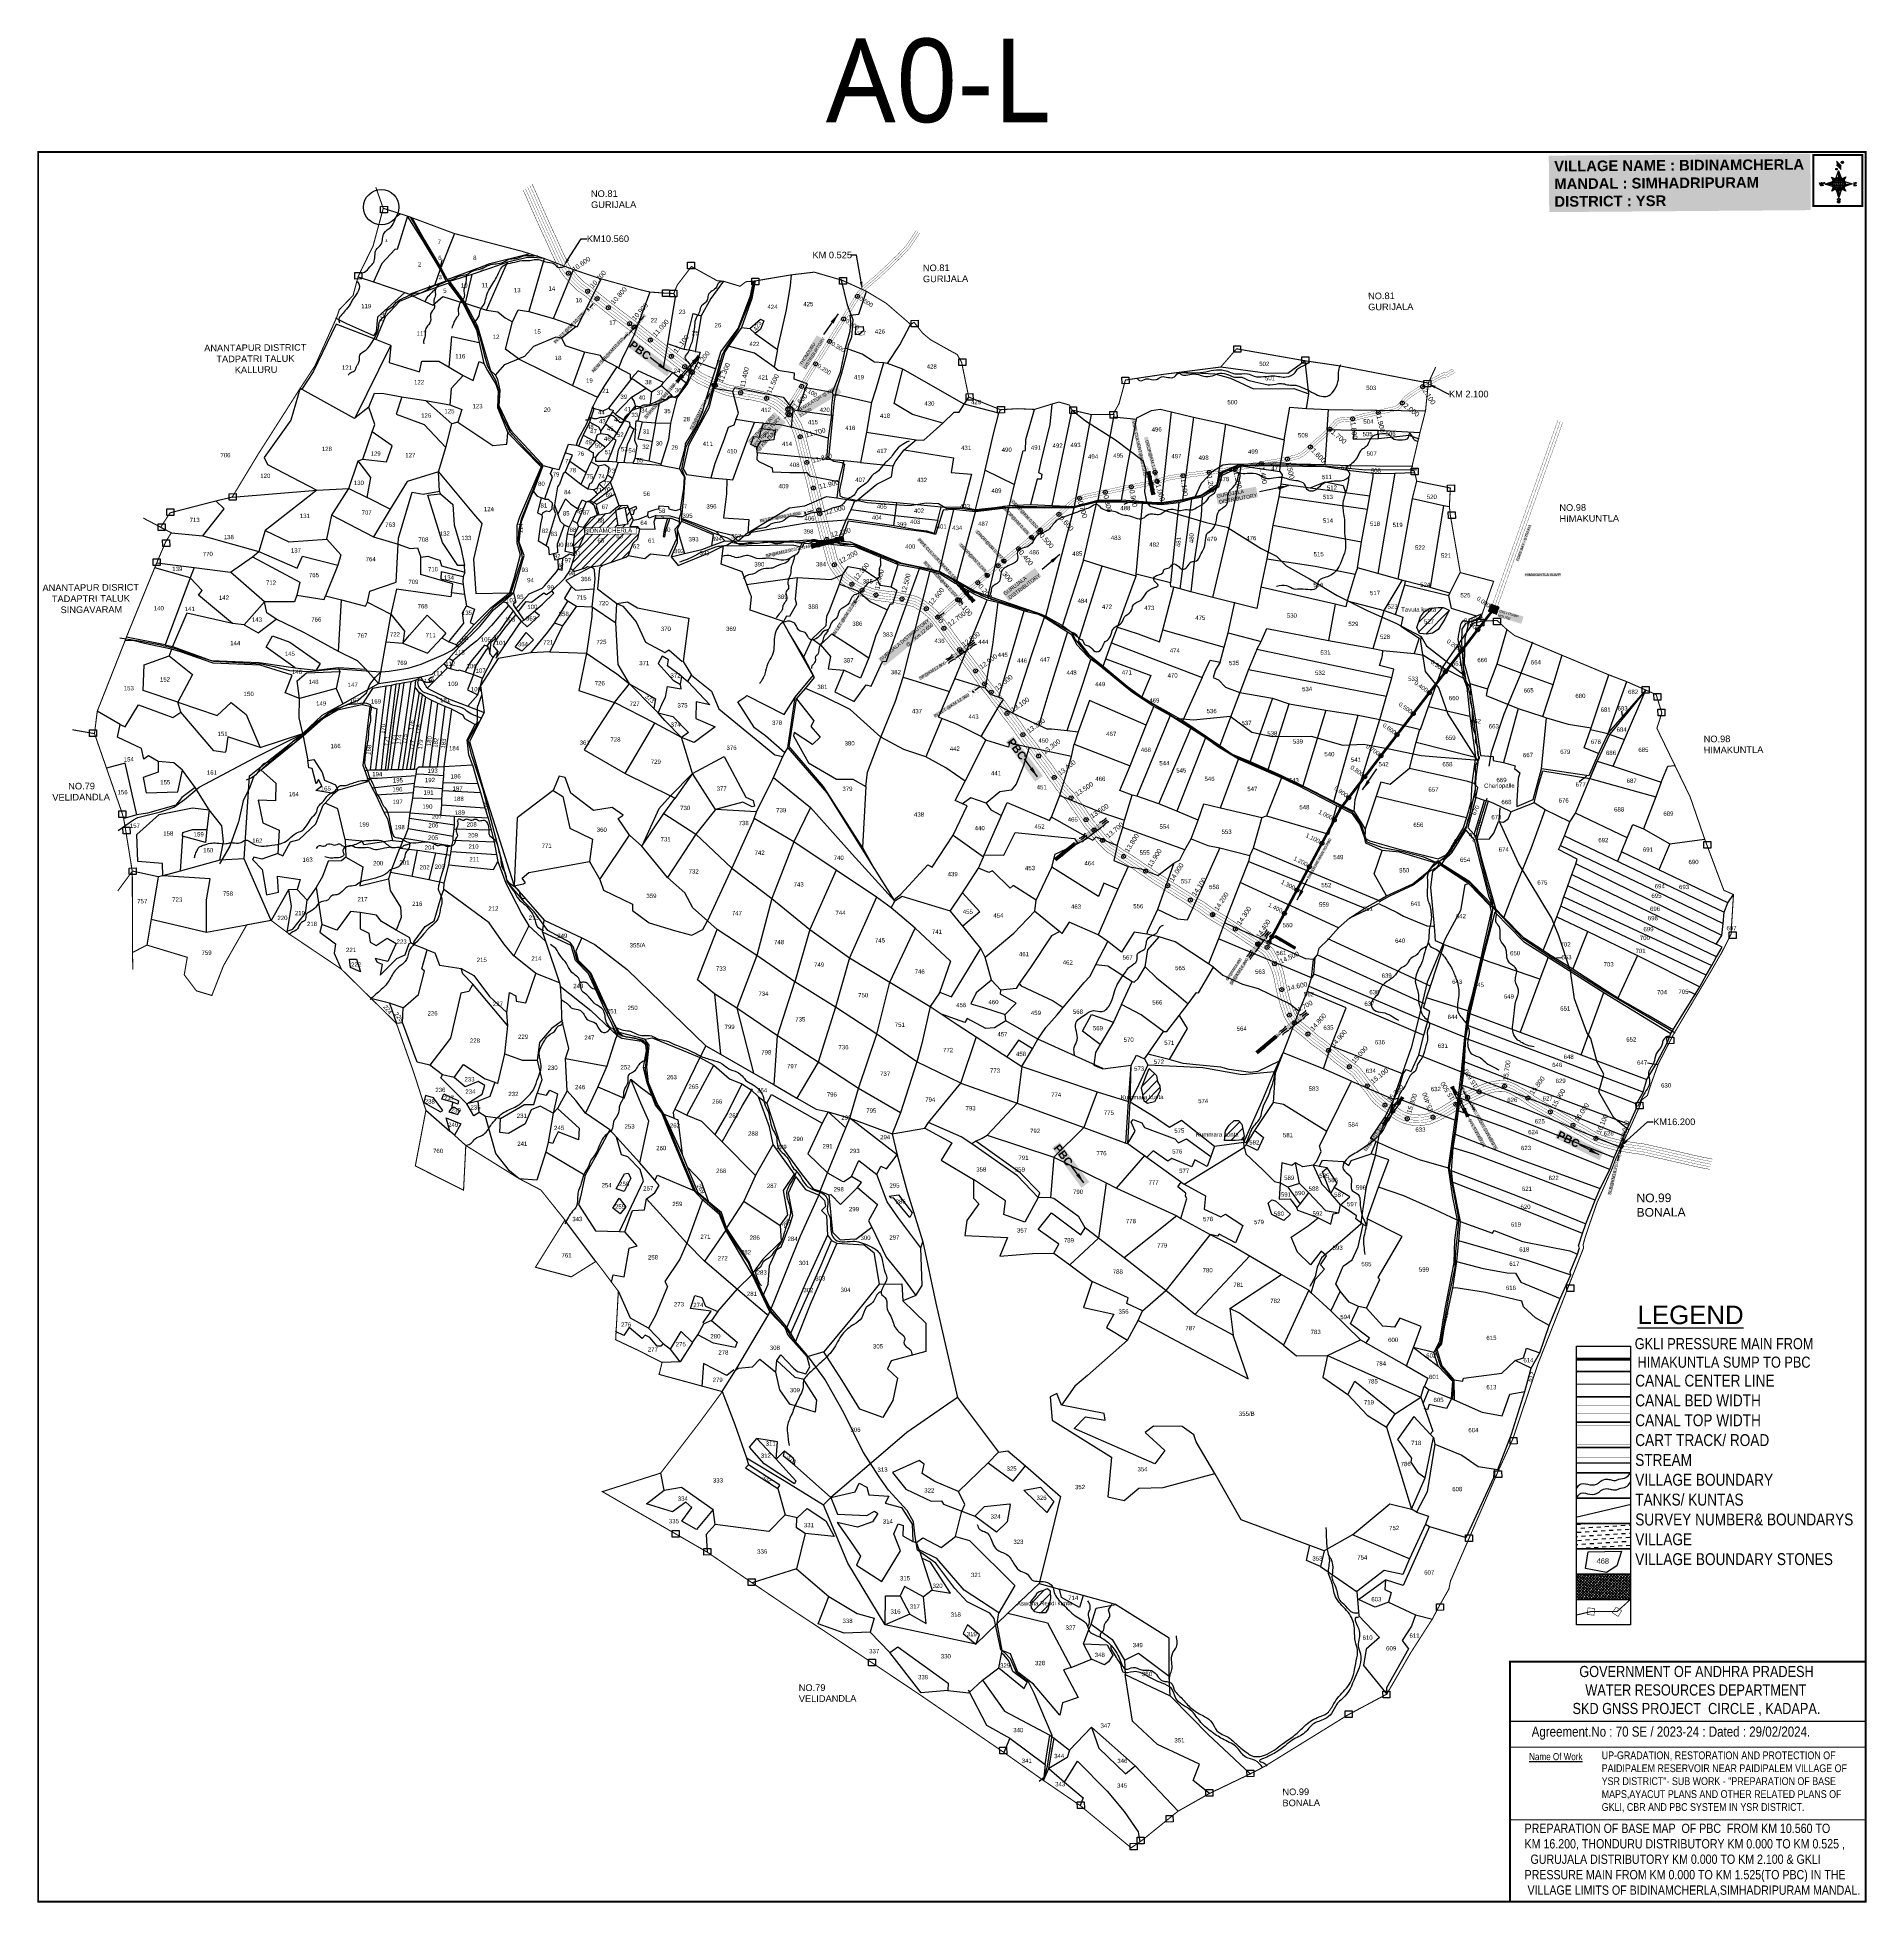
# Model space of a CAD drawing. Header units: inches. Extents: x 183472 to 190380, y 1608658 to 1615701.
import ezdxf
from ezdxf import colors
from ezdxf.entities.mleader import LeaderData, LeaderLine
from ezdxf.enums import TextEntityAlignment as Align
from ezdxf.math import Vec2, Vec3

# ---------------------------------------------------------------- set-up
doc = ezdxf.new("R2010")
doc.units = ezdxf.units.IN
doc.header["$LTSCALE"] = 15
doc.header["$MEASUREMENT"] = 0
doc.header["$PDMODE"] = 32
doc.header["$PDSIZE"] = 15
doc.linetypes.add('ACAD_ISO02W100', pattern=[15, 12, -3])
doc.linetypes.add('HIDDEN2', pattern=[0.1875, 0.125, -0.0625])
for name, color, linetype in [('AQUADUCT', 1, 'Continuous'), ('bord', 1, 'Continuous'), ('BOUNDRY', 5, 'Continuous'), ('CADAS', 1, 'Continuous'), ('CANAL1', 7, 'Continuous'), ('CHANAGE', 1, 'Continuous'), ('CSMark', 72, 'Continuous'), ('FRAME 025', 7, 'Continuous'), ('PAPER SIZE', 5, 'Continuous'), ('PLOT', 7, 'Continuous'), ('PLOT NO', 7, 'Continuous'), ('ROADS', 1, 'Continuous'), ('STREAM', 4, 'Continuous'), ('STRUCTURE', 5, 'Continuous'), ('TABLE', 7, 'Continuous'), ('tank', 4, 'Continuous'), ('text2', 7, 'Continuous'), ('TITLEBLOCK', 7, 'Continuous'), ('VILLAGE', 30, 'Continuous'), ('VILLAGE BOUNDRY', 5, 'Continuous'), ('VILLAGE BOUNDRY STONE', 1, 'Continuous'), ('VILLAGE STONES', 240, 'Continuous')]:
    doc.layers.add(name, color=color, linetype=linetype)
doc.styles.add('A', font='arial.ttf')
doc.styles.add('ARIALN', font='ARIALN.TTF')
doc.styles.get("Standard").update_dxf_attribs({"font": 'arial.ttf'})
doc.styles.add('TMS', font='trebuc.ttf')
doc.linetypes.add('DOTS', pattern='A,1e-06,-3,["●",Standard,S=3,R=0,X=-1.25,Y=-1.25],-3', length=6.000001)
doc.dimstyles.get("Standard").update_dxf_attribs({"dimtxt": 0.18, "dimasz": 0.18, "dimexe": 0.18, "dimexo": 0.0625, "dimgap": 0.09, "dimtad": 0, "dimtih": 1, "dimtoh": 1, "dimdec": 4, "dimzin": 0, "dimdsep": 46, "dimtxsty": 'Standard', "dimcen": 0.09, "dimadec": 0, "dimazin": 0, "dimtfac": 1, "dimtdec": 4, "dimtofl": 0, "dimtmove": 0, "dimatfit": 3, "dimfxl": 1, "dimtolj": 1, "dimtzin": 0, "dimarcsym": 0})
pattern_1 = [(45.441, (185479.772, 1609106.315), (-18.18282, 17.90506), [])]
pattern_2 = [(267.297113149, (-8720374.938, 50637915.138), (10.5367255337, -0.497431438), [])]
pattern_3 = [(357.297113149, (-8720374.938, 50637915.138), (0.497431438, 10.5367255337), [])]

# ---------------------------------------------------------------- blocks, each defined once
blk = doc.blocks.new('DROP')
h = blk.add_hatch()
h.set_pattern_fill('ANSI31', color=1, scale=10, angle=45)
h.set_pattern_definition([(90, (-324.4107, -25.7687), (-1.25, 0), [])])
h.paths.add_polyline_path([(-10, -4), (-14, 4), (14, 4), (10, -4)])
at = {"layer": 'STRUCTURE', "color": 5, "const_width": 0.49}
blk.add_lwpolyline([(-10, -4), (-14, 4), (14, 4), (10, -4), (-10, -4)], dxfattribs=at)
at = {"layer": 'STRUCTURE', "color": 5}
blk.add_circle((0, 0), 1.33, dxfattribs=at)
blk = doc.blocks.new('*X15')
at = {"color": 0, "linetype": 'Continuous'}
for p, q in [((6321.6, 240.5), (6322.3, 241.2)), ((6321.6, 240.3), (6322.3, 241)), ((6321.6, 240.1), (6322.3, 240.8)), ((6321.6, 239.9), (6322.4, 240.7)), ((6321.6, 239.8), (6322.4, 240.6)), ((6321.6, 239.6), (6322.5, 240.5)), ((6321.6, 239.4), (6322.5, 240.3)), ((6321.6, 239.2), (6322.6, 240.2)), ((6321.7, 239.1), (6322.6, 240.1)), ((6321.8, 240.8), (6322.4, 241.4)), ((6321.8, 239), (6322.7, 240)), ((6321.8, 239), (6322.8, 239.9)), ((6321.9, 238.9), (6322.9, 239.8)), ((6322, 238.8), (6323, 239.7)), ((6322.1, 241.3), (6322.4, 241.6)), ((6322.1, 238.7), (6323.1, 239.6)), ((6322.2, 238.6), (6323.1, 239.6)), ((6322.3, 238.5), (6323.2, 239.5)), ((6322.4, 238.5), (6323.3, 239.4)), ((6322.5, 238.4), (6323.4, 239.3)), ((6322.7, 238.4), (6323.6, 239.3)), ((6322.8, 238.3), (6323.7, 239.2)), ((6322.9, 238.3), (6323.8, 239.1)), ((6323.1, 238.2), (6323.9, 239.1)), ((6323.2, 238.2), (6324, 239)), ((6323.3, 238.2), (6324.2, 239)), ((6323.5, 238.1), (6324.3, 238.9)), ((6323.7, 238.1), (6324.4, 238.9)), ((6323.8, 238.1), (6324.6, 238.8)), ((6324.1, 238.2), (6324.7, 238.8)), ((6324.3, 238.3), (6324.9, 238.8)), ((6324.6, 238.3), (6325.1, 238.8)), ((6324.8, 238.4), (6325.2, 238.8)), ((6325.1, 238.5), (6325.4, 238.8)), ((6325.4, 238.6), (6325.6, 238.8))]:
    blk.add_line(p, q, dxfattribs=at)
blk = doc.blocks.new('*X14')
at = {"color": 0, "linetype": 'Continuous'}
for p, q in [((6324.4, 240.3), (6324.5, 240.4)), ((6324.6, 240.3), (6324.8, 240.5)), ((6324.7, 240.2), (6325, 240.5)), ((6324.8, 240.2), (6325.2, 240.6)), ((6325, 240.1), (6325.5, 240.6)), ((6325.1, 240.1), (6325.6, 240.6)), ((6325.2, 240), (6325.8, 240.6)), ((6325.3, 240), (6326, 240.6)), ((6325.4, 239.9), (6326.1, 240.6)), ((6325.5, 239.8), (6326.2, 240.5)), ((6325.6, 239.8), (6326.3, 240.5)), ((6325.7, 239.7), (6326.5, 240.4)), ((6325.9, 239.6), (6326.6, 240.3)), ((6326, 239.5), (6326.7, 240.3)), ((6326, 239.4), (6326.8, 240.2)), ((6326.1, 239.3), (6327, 240.2)), ((6326.2, 239.3), (6327.1, 240.1)), ((6326.3, 239.2), (6327.1, 240)), ((6326.4, 239.1), (6327.2, 239.9)), ((6326.5, 239), (6327.3, 239.8)), ((6326.5, 238.9), (6327.4, 239.7)), ((6326.6, 238.8), (6327.5, 239.6)), ((6326.7, 238.7), (6327.5, 239.5)), ((6326.8, 238.6), (6327.6, 239.4)), ((6326.8, 238.5), (6327.7, 239.3)), ((6326.8, 236.5), (6327.4, 237)), ((6326.9, 238.3), (6327.8, 239.2)), ((6326.9, 238.2), (6327.9, 239.1)), ((6326.9, 236.8), (6327.6, 237.4)), ((6327, 238.1), (6327.8, 239)), ((6327, 237.9), (6327.8, 238.8)), ((6327, 237.8), (6327.8, 238.6)), ((6327, 237.6), (6327.8, 238.4)), ((6327, 237.4), (6327.8, 238.2)), ((6327, 237.3), (6327.8, 238)), ((6327, 237.1), (6327.8, 237.9))]:
    blk.add_line(p, q, dxfattribs=at)
blk = doc.blocks.new('H')
at = {"layer": 'bord', "extrusion": (0.000427885, 0.004792, 0.999988)}
h = blk.add_hatch(dxfattribs=at)
h.set_pattern_fill('LINE', color=8, scale=84.387686, angle=-2.7029, style=0)
h.set_pattern_definition(pattern_3)
h.paths.add_polyline_path([(-492, 786, -0.090992), (-448, 775), (-486, 912)])
h = blk.add_hatch(dxfattribs=at)
h.set_pattern_fill('LINE', color=8, scale=84.387686, angle=-92.7029, style=0)
h.set_pattern_definition(pattern_2)
h.paths.add_polyline_path([(-625, 665, -0.090992), (-615, 710), (-751, 671)])
h = blk.add_hatch(dxfattribs=at)
h.set_pattern_fill('LINE', color=8, scale=84.387686, angle=-2.7029, style=0)
h.set_pattern_definition(pattern_3)
h.paths.add_polyline_path([(-504, 533, -0.090992), (-549, 543), (-510, 406)])
h = blk.add_hatch(dxfattribs=at)
h.set_pattern_fill('LINE', color=8, scale=84.387686, angle=-92.7029, style=0)
h.set_pattern_definition(pattern_2)
h.paths.add_polyline_path([(-246, 647), (-372, 653, -0.090992), (-382, 609)])
for p, q in [((-516, 1087, -1217), (-432, 994, -1217)), ((-627, 794, -1216), (-567, 760, -1216)), ((-627, 794, -1216), (-584, 747, -1215)), ((-599, 731, -1215), (-627, 794, -1216)), ((-538, 774, -1216), (-487, 906, -1216)), ((-519, 1020, -1217), (-435, 927, -1216)), ((-487, 906, -1216), (-493, 780, -1216)), ((-487, 906, -1216), (-448, 769, -1216)), ((-421, 753, -1216), (-359, 781, -1216)), ((-359, 781, -1216), (-405, 739, -1216)), ((-359, 781, -1216), (-392, 721, -1215)), ((-865, 701, -1215), (-847, 638, -1215)), ((-847, 700, -1215), (-829, 637, -1215)), ((-829, 699, -1215), (-811, 636, -1215)), ((-829, 699, -1215), (-811, 698, -1215)), ((-811, 698, -1215), (-794, 635, -1215)), ((-752, 665, -1215), (-615, 704, -1215)), ((-752, 665, -1215), (-625, 659, -1215)), ((-619, 614, -1215), (-752, 665, -1215)), ((-639, 526, -1214), (-606, 585, -1215)), ((-639, 526, -1214), (-593, 568, -1215)), ((-577, 553, -1215), (-639, 526, -1214)), ((-511, 400, -1214), (-549, 537, -1214)), ((-460, 533, -1215), (-511, 400, -1214)), ((-505, 527, -1214), (-511, 400, -1214)), ((-371, 513, -1214), (-431, 546, -1215)), ((-371, 513, -1214), (-414, 560, -1215)), ((-399, 576, -1215), (-371, 513, -1214)), ((-246, 641, -1215), (-383, 603, -1215)), ((-379, 693, -1215), (-246, 641, -1215)), ((-373, 647, -1215), (-246, 641, -1215)), ((-213, 669, -1215), (-217, 601, -1215)), ((-197, 600, -1215), (-194, 668, -1215))]:
    blk.add_line(p, q, dxfattribs=at)
at = {"layer": 'bord', "color": 8, "linetype": 'ByBlock', "extrusion": (0.000427885, 0.004792, 0.999988)}
for p, q in [((-386, 711, -1215), (-605, 722, -1215)), ((-411, 744, -1216), (-578, 752, -1216)), ((-493, 780, -1216), (-505, 527, -1214)), ((-373, 647, -1215), (-625, 659, -1215)), ((-378, 616, -1215), (-623, 628, -1215)), ((-375, 679, -1215), (-620, 691, -1215)), ((-392, 585, -1215), (-611, 595, -1215)), ((-420, 555, -1215), (-587, 562, -1215))]:
    blk.add_line(p, q, dxfattribs=at)
at = {"layer": 'bord', "extrusion": (0.000427885, 0.004792, 0.999988), "elevation": -1212}
for points, const_width in [([(-522, 960), (-516, 1093)], 1.61), ([(-434, 933), (-428, 1066)], 1.61), ([(-870, 707), (-846, 706)], 0.642), ([(-829, 643), (-855, 644)], 0.642), ([(-829, 643), (-821, 678)], 0.642), ([(-811, 642), (-784, 641)], 0.642), ([(-793, 641), (-782, 694)], 0.642), ([(-177, 605), (-226, 607)], 0.706), ([(-223, 676), (-174, 673)], 0.706), ([(-195, 645), (-185, 644)], 0.706)]:
    blk.add_lwpolyline(points, dxfattribs=dict(at, const_width=const_width))
for points, const_width in [([(-414, 1073, 1), (-398, 1058, 1)], 22.3), ([(-530, 950, 1), (-520, 939, 1)], 14.8), ([(-776, 697, 1), (-769, 690, 1)], 8.9), ([(-490, 362, 1), (-498, 369, 1)], 11.1), ([(-180, 618, 1), (-173, 611, 1)], 9.79), ([(-178, 667, 1), (-171, 660, 1)], 9.79), ([(-525, 322, 1), (-533, 329, 1)], 11.1)]:
    blk.add_lwpolyline(points, format="xyb", close=True, dxfattribs=dict(at, const_width=const_width))
for points in [[(-537, 317), (-531, 310), (-520, 307), (-505, 307), (-494, 310), (-486, 318), (-487, 326), (-491, 333), (-494, 336), (-503, 341), (-522, 347), (-530, 352), (-534, 355), (-537, 363), (-537, 373), (-530, 381), (-520, 384), (-504, 384), (-493, 380), (-487, 373)], [(-522, 348), (-526, 354), (-528, 361), (-528, 371), (-526, 375), (-521, 381), (-515, 384)], [(-505, 307), (-499, 312), (-497, 319), (-497, 327), (-501, 335), (-509, 343)]]:
    blk.add_lwpolyline(points, dxfattribs=at)
at = {"layer": 'bord', "extrusion": (0.000427885, 0.004792, 0.999988)}
for centre, radius in [((-406, 1065, -1212), 22.3), ((-498, 659, -1212), 127), ((-525, 944, -1212), 14.8), ((-773, 694, -1212), 8.9), ((-494, 365, -1212), 11.1), ((-177, 615, -1212), 9.79), ((-174, 663, -1212), 9.79), ((-529, 325, -1212), 11.1)]:
    blk.add_circle(centre, radius, dxfattribs=at)
at = {"layer": 'bord', "color": 8, "linetype": 'ByBlock', "extrusion": (0.000427885, 0.004792, 0.999988)}
for centre, radius, start, end in [((-482, 658, -1212), 128, 94.9254, 259.6691), ((-437, 656, -1212), 141, 113.2864, 241.308), ((-316, 651, -1212), 222, 142.5892, 212.0053), ((-560, 662, -1212), 141, 293.2864, 61.308), ((-681, 668, -1212), 222, 322.5892, 32.0053), ((-515, 660, -1212), 128, 274.9254, 79.6691)]:
    blk.add_arc(centre, radius, start, end, dxfattribs=at)
at = {"layer": 'bord', "extrusion": (0.000427885, 0.004792, 0.999988)}
for points in [[(-516, 1093, -1212), (-431, 1000, -1212), (-519, 1026, -1212), (-434, 933, -1212)], [(-864, 707, -1212), (-846, 706, -1212), (-846, 644, -1212), (-829, 643, -1212)], [(-829, 705, -1212), (-811, 704, -1212), (-811, 642, -1212), (-793, 641, -1212)], [(-193, 674, -1212), (-197, 606, -1212), (-213, 675, -1212), (-216, 607, -1212)]]:
    blk.add_solid(points, dxfattribs=at)
at = {"layer": 'bord', "extrusion": (0.000427885, 0.004792, 0.999988), "xscale": 7.977342409717546, "yscale": 7.977342409717546, "zscale": 7.977342409717546, "rotation": 138.0840426661453}
for name, p in [('*X14', (38301, -31929, -1212)), ('*X15', (38314, -31951, -1212))]:
    blk.add_blockref(name, p, dxfattribs=at)
blk = doc.blocks.new('SLB')
at = {"layer": 'STRUCTURE'}
h = blk.add_hatch(dxfattribs=at)
h.set_pattern_fill('DOTS', color=6, scale=20, angle=320.37225, style=0)
h.set_pattern_definition([(320.372247934, (-159.4327, -72.9564), (1.2786241598, 0.5641323054), [0, -1.25])])
h.paths.add_polyline_path([(769699.5, 1706871.1), (769699.5, 1706861.1), (769729.1, 1706861.1), (769732.1, 1706863.1), (769792.1, 1706863.1), (769795.1, 1706861.1), (769824.7, 1706861.1), (769824.7, 1706871.1), (769795.1, 1706871.1), (769792.1, 1706869.1), (769732.1, 1706869.1), (769729.1, 1706871.1)])
at = {"layer": 'STRUCTURE', "color": 6, "linetype": 'ACAD_ISO02W100', "ltscale": 0.5, "const_width": 0.5}
for points in [[(769699.5, 1706871.1), (769729.1, 1706871.1)], [(769699.5, 1706861.1), (769729.1, 1706861.1)], [(769795.1, 1706871.1), (769824.7, 1706871.1)], [(769795.1, 1706861.1), (769824.7, 1706861.1)]]:
    blk.add_lwpolyline(points, dxfattribs=at)
at = {"layer": 'STRUCTURE', "color": 6, "const_width": 0.628}
for points in [[(769726.1, 1706877.1), (769726.1, 1706873.1), (769732.1, 1706869.1), (769792.1, 1706869.1), (769798.1, 1706873.1), (769798.1, 1706877.1)], [(769726.1, 1706855.1), (769726.1, 1706859.1), (769732.1, 1706863.1), (769792.1, 1706863.1), (769798.1, 1706859.1), (769798.1, 1706855.1)]]:
    blk.add_lwpolyline(points, dxfattribs=at)
at = {"layer": 'STRUCTURE', "color": 6}
blk.add_lwpolyline([(769732.1, 1706863.1), (769792.1, 1706863.1)], dxfattribs=at)
blk.add_lwpolyline([(769732.1, 1706863.1), (769792.1, 1706863.1)], dxfattribs=at)
at = {"layer": 'STRUCTURE', "color": 0}
blk.add_circle((769762.1, 1706866.1), 1.24, dxfattribs=at)
for points in [[(769703.8, 1706866), (769726.7, 1706866)], [(769818.6, 1706865.8), (769795.7, 1706865.8)]]:
    blk.add_leader(points, dimstyle='Standard', override={"dimasz": 10, "dimgap": 0.09, "dimtad": 0}, dxfattribs=at)
blk = doc.blocks.new('UT')
at = {"layer": 'STRUCTURE'}
h = blk.add_hatch(dxfattribs=at)
h.set_pattern_fill('DASH', color=150, scale=8, angle=-39.62775, style=0)
h.set_pattern_definition([(320.372247933, (-4370.464, -6260.8811), (1.40800153113, 0.132407282), [1, -1])])
h.paths.add_polyline_path([(765163, 1700681.9), (765165.6, 1700680.6), (765167.2, 1700680.3), (765169.1, 1700680), (765172.4, 1700679.6), (765176.4, 1700679.3), (765179.5, 1700679.5), (765183.1, 1700679.9), (765187.7, 1700680.9), (765188.9, 1700681.2), (765193.1, 1700682.2), (765196.1, 1700680.2), (765196.1, 1700672.2), (765193.1, 1700670.2), (765190.5, 1700670.8), (765188.1, 1700671.3), (765185.5, 1700671.8), (765183.6, 1700672.1), (765181, 1700672.5), (765180.3, 1700672.5), (765178.5, 1700672.6), (765176.7, 1700672.6), (765174.6, 1700672.5), (765172.5, 1700672.3), (765170.4, 1700672), (765168.5, 1700671.7), (765166.1, 1700671.2), (765165, 1700670.8), (765163, 1700669.7)])
h.paths.add_polyline_path([(765259.1, 1700682.2), (765256.1, 1700680.2), (765256.1, 1700672.2), (765259.1, 1700670.2), (765261.9, 1700671), (765264.4, 1700671.6), (765266.4, 1700672), (765269.1, 1700672.5), (765272.7, 1700673), (765276.1, 1700673.1), (765278.6, 1700672.9), (765281.2, 1700672.7), (765283.9, 1700672.3), (765286.4, 1700671.9), (765288, 1700671.3), (765289.2, 1700670.6), (765289.1, 1700682.7), (765287.6, 1700681.8), (765285.7, 1700681.2), (765283, 1700680.7), (765281.2, 1700680.4), (765276.7, 1700679.9), (765272.7, 1700679.9), (765268.7, 1700680.3), (765264.8, 1700681), (765261.2, 1700681.7)])
at = {"layer": 'STRUCTURE', "color": 150, "const_width": 0.628}
for points in [[(765190.1, 1700688.2), (765190.1, 1700684.2), (765196.1, 1700680.2), (765256.1, 1700680.2), (765262.1, 1700684.2), (765262.1, 1700688.2)], [(765190.1, 1700664.2), (765190.1, 1700668.2), (765196.1, 1700672.2), (765256.1, 1700672.2), (765262.1, 1700668.2), (765262.1, 1700664.2)]]:
    blk.add_lwpolyline(points, dxfattribs=at)
at = {"layer": 'STRUCTURE', "color": 150}
for points in [[(765196.1, 1700680.2), (765256.1, 1700680.2)], [(765196.1, 1700672.2), (765256.1, 1700672.2)], [(765196.1, 1700672.2), (765256.1, 1700672.2)]]:
    blk.add_lwpolyline(points, dxfattribs=at)
at = {"layer": 'STRUCTURE', "color": 0}
blk.add_circle((765226.1, 1700676.2), 1.89, dxfattribs=at)
at = {"layer": 'STRUCTURE', "color": 150}
for points in [[(765163, 1700681.9), (765164.4, 1700681.1), (765167.9, 1700680.2), (765171.2, 1700679.8), (765176.1, 1700679.4), (765184.7, 1700680.3), (765193.1, 1700682.2)], [(765163, 1700669.7), (765164.3, 1700670.6), (765167.8, 1700671.6), (765171.2, 1700672.1), (765176, 1700672.6), (765184.7, 1700672), (765193.1, 1700670.2)], [(765289.1, 1700682.7), (765287.8, 1700681.9), (765284.3, 1700680.9), (765280.9, 1700680.4), (765276.1, 1700679.8), (765267.4, 1700680.5), (765259.1, 1700682.2)], [(765289.2, 1700670.6), (765287.8, 1700671.4), (765284.2, 1700672.3), (765280.9, 1700672.7), (765276.1, 1700673.1), (765267.4, 1700672.2), (765259.1, 1700670.2)]]:
    blk.add_spline(points, degree=3, dxfattribs=at)
at = {"layer": 'STRUCTURE', "color": 0}
blk.add_text('STREAM', height=5, dxfattribs=at).set_placement((765148.2, 1700675.8), align=Align.MIDDLE_CENTER)
for points in [[(765190.9, 1700676), (765164.2, 1700675.8)], [(765289.3, 1700676.7), (765265.4, 1700676.4)]]:
    blk.add_leader(points, dimstyle='Standard', override={"dimasz": 10, "dimgap": 0.09, "dimtad": 0}, dxfattribs=at)
blk = doc.blocks.new('SP')
at = {"layer": 'STRUCTURE'}
h = blk.add_hatch(dxfattribs=at)
h.set_pattern_fill('DASH', color=256, scale=8, style=0)
edge = h.paths.add_edge_path()
edge.add_spline(control_points=[(769825.7, 1706742.1), (769825.3, 1706741.8), (769823.8, 1706740.8), (769820.9, 1706740.3), (769817, 1706739.7), (769811.4, 1706738.9), (769804, 1706739.7), (769798.4, 1706741), (769795.6, 1706741.6)], knot_values=[0, 0, 0, 0, 1.613557, 5.24513, 8.624976, 13.470124, 22.190216, 30.746377, 30.746377, 30.746377, 30.746377], degree=3, periodic=0)
edge.add_line((769795.6, 1706741.6), (769792.6, 1706739.6))
edge.add_line((769792.6, 1706739.6), (769732.6, 1706739.6))
edge.add_line((769732.6, 1706739.6), (769729.6, 1706741.6))
edge.add_spline(control_points=[(769729.6, 1706741.6), (769726.9, 1706740.9), (769721.3, 1706739.5), (769713.9, 1706738.5), (769708.3, 1706739.1), (769704.4, 1706739.6), (769701.5, 1706740), (769700, 1706741), (769699.5, 1706741.3)], knot_values=[0, 0, 0, 0, 8.556161, 17.276253, 22.121402, 25.501247, 29.13282, 30.746377, 30.746377, 30.746377, 30.746377], degree=3, periodic=0)
edge.add_line((769699.5, 1706741.3), (769699.5, 1706722.1))
edge.add_spline(control_points=[(769699.5, 1706722.1), (769700, 1706722.4), (769701.4, 1706723.4), (769704.3, 1706724), (769708.2, 1706724.5), (769713.8, 1706725.3), (769721.2, 1706724.5), (769726.8, 1706723.3), (769729.6, 1706722.6)], knot_values=[0, 0, 0, 0, 1.613557, 5.24513, 8.624976, 13.470124, 22.190216, 30.746377, 30.746377, 30.746377, 30.746377], degree=3, periodic=0)
edge.add_line((769729.6, 1706722.6), (769732.6, 1706724.6))
edge.add_line((769732.6, 1706724.6), (769792.6, 1706724.6))
edge.add_line((769792.6, 1706724.6), (769795.6, 1706722.6))
edge.add_spline(control_points=[(769795.6, 1706722.6), (769798.4, 1706723.3), (769803.9, 1706724.8), (769811.3, 1706725.8), (769817, 1706725.1), (769820.9, 1706724.7), (769823.8, 1706724.2), (769825.2, 1706723.3), (769825.7, 1706723)], knot_values=[0, 0, 0, 0, 8.556161, 17.276253, 22.121402, 25.501247, 29.13282, 30.746377, 30.746377, 30.746377, 30.746377], degree=3, periodic=0)
edge.add_line((769825.7, 1706723), (769825.7, 1706742.1))
h.paths.add_polyline_path([(769764.2, 1706732.1, -1), (769761.1, 1706732.1, -1)], flags=0)
h.paths.add_polyline_path([(769761.1, 1706732.1, 1), (769764.2, 1706732.1, 1)], flags=16)
at = {"layer": 'STRUCTURE', "const_width": 0.628}
for points in [[(769726.6, 1706747.6), (769726.6, 1706743.6), (769732.6, 1706739.6), (769792.6, 1706739.6), (769798.6, 1706743.6), (769798.6, 1706747.6)], [(769726.6, 1706716.6), (769726.6, 1706720.6), (769732.6, 1706724.6), (769792.6, 1706724.6), (769798.6, 1706720.6), (769798.6, 1706716.6)]]:
    blk.add_lwpolyline(points, dxfattribs=at)
at = {"layer": 'STRUCTURE', "color": 3}
blk.add_lwpolyline([(769732.6, 1706724.6), (769792.6, 1706724.6)], dxfattribs=at)
blk.add_lwpolyline([(769732.6, 1706724.6), (769792.6, 1706724.6)], dxfattribs=at)
at = {"layer": 'STRUCTURE', "color": 0}
blk.add_circle((769762.6, 1706732.1), 1.55, dxfattribs=at)
at = {"layer": 'STRUCTURE'}
for points in [[(769699.5, 1706741.3), (769700.9, 1706740.5), (769704.4, 1706739.6), (769707.8, 1706739.2), (769712.6, 1706738.8), (769721.3, 1706739.7), (769729.6, 1706741.6)], [(769699.5, 1706722.1), (769700.9, 1706723), (769704.4, 1706724), (769707.7, 1706724.5), (769712.5, 1706725), (769721.2, 1706724.4), (769729.6, 1706722.6)], [(769825.7, 1706742.1), (769824.3, 1706741.3), (769820.8, 1706740.3), (769817.5, 1706739.8), (769812.7, 1706739.2), (769804, 1706739.9), (769795.6, 1706741.6)], [(769825.7, 1706723), (769824.3, 1706723.8), (769820.8, 1706724.7), (769817.4, 1706725.1), (769812.6, 1706725.5), (769803.9, 1706724.6), (769795.6, 1706722.6)]]:
    blk.add_spline(points, degree=3, dxfattribs=at)
at = {"layer": 'STRUCTURE', "color": 0}
blk.add_text('STREAM', height=5, dxfattribs=at).set_placement((769684.3, 1706732.1), align=Align.MIDDLE_CENTER)
for points in [[(769727.4, 1706732.1), (769700.8, 1706732.1)], [(769824.4, 1706732.1), (769800.5, 1706732.1)]]:
    blk.add_leader(points, dimstyle='Standard', override={"dimasz": 10, "dimgap": 0.09, "dimtad": 0}, dxfattribs=at)
blk = doc.blocks.new('OT')
at = {"layer": 'STRUCTURE', "color": 190}
for points, const_width in [([(769751.4, 1706595.8), (769729.4, 1706595.8)], 0.5), ([(769751.4, 1706579), (769729.4, 1706579)], 0.5), ([(769775.2, 1706601.8), (769775.2, 1706597.8), (769769.2, 1706593.8), (769761.8, 1706593.8), (769754.4, 1706593.8), (769748.4, 1706597.8), (769748.4, 1706601.8)], 0.5), ([(769748.4, 1706573), (769748.4, 1706577), (769754.4, 1706581), (769761.8, 1706581), (769761.8, 1706581), (769761.8, 1706581), (769769.2, 1706581), (769775.2, 1706577), (769775.2, 1706573)], 0.5), ([(769761.8, 1706593.8), (769761.8, 1706581)], 2.5)]:
    blk.add_lwpolyline(points, dxfattribs=dict(at, const_width=const_width))
at = {"layer": 'STRUCTURE', "color": 0}
blk.add_circle((769761.8, 1706587.4), 1.87, dxfattribs=at)
blk.add_leader([(769732.6, 1706587.4), (769753.8, 1706587.4)], dimstyle='Standard', override={"dimasz": 10, "dimgap": 0.09, "dimtad": 0}, dxfattribs=at)
blk = doc.blocks.new('PBC')
at = {"layer": 'STRUCTURE', "color": 5, "insert": (13.6, 8.7), "char_height": 30, "width": 181.057, "attachment_point": 1, "rotation": 325.63469, "bg_fill": 1, "box_fill_scale": 1.1, "bg_fill_color": 7, "bg_fill_true_color": 16777215, "bg_fill_transparency": 0}
blk.add_mtext('{\\fArial|b1|i0|c0|p34;\\C256;PBC}', dxfattribs=at)
at = {"layer": 'PAPER SIZE'}
blk.add_leader([(148.6, -102.5), (80.6, -54.7)], dimstyle='Standard', override={"dimasz": 40, "dimgap": 0.09, "dimtad": 0, "dimtfill": 2, "dimtfillclr": 5}, dxfattribs=at)

msp = doc.modelspace()

# ---------------------------------------------------------------- hatches: boundary and pattern name
at = {"layer": 'PLOT'}
h = msp.add_hatch(dxfattribs=at)
h.set_pattern_fill('ANSI31', color=30, scale=163.319966, angle=0.44098)
h.set_pattern_definition([(45.441, (185479.772, 1609106.315), (-14.54626, 14.32405), [])])
h.paths.add_polyline_path([(185721.7, 1613790.4), (185739.6, 1613807.5), (185746.7, 1613844.8), (185735.5, 1613853.3), (185708.9, 1613853.3), (185721.8, 1613877.5), (185698.6, 1613933.9), (185667.5, 1613932.6), (185633.9, 1613905.6), (185592.6, 1613897), (185582.4, 1613931.7), (185584.3, 1613937.6), (185559, 1613951.3), (185544.5, 1613946.3), (185557.2, 1613947.8), (185573.2, 1613936), (185586.2, 1613898.3), (185583.3, 1613894.9), (185559.6, 1613885), (185532.9, 1613849.3), (185515.7, 1613854.1), (185499.3, 1613822.7), (185495.2, 1613782), (185500, 1613742.3), (185501, 1613775.7), (185518.3, 1613776.9), (185539.7, 1613823.6), (185540.4, 1613823.8), (185537.6, 1613823.8), (185537.4, 1613849.1), (185734.2, 1613850.6), (185734.4, 1613825.3), (185540.4, 1613823.8), (185539.7, 1613823.6), (185518.3, 1613776.9), (185501, 1613775.7), (185500, 1613742.3), (185485.5, 1613696.1), (185496.7, 1613685.5), (185501.1, 1613684.7), (185536, 1613698.1), (185540, 1613696.5), (185541.8, 1613697), (185549.4, 1613702.4), (185561.5, 1613699.9), (185606.1, 1613706.8), (185696.4, 1613738.4), (185703.1, 1613743.1)])
h.paths.add_polyline_path([(185665.3, 1613856.5), (185656.6, 1613915.2), (185690.7, 1613926.4), (185701.4, 1613862.9)], flags=16)
at = {"layer": 'STREAM'}
h = msp.add_hatch(dxfattribs=at)
h.set_pattern_fill('ANSI31', color=256, scale=204.149958, angle=0.44098)
h.set_pattern_definition(pattern_1)
h.paths.add_polyline_path([(188803.9, 1613538.3), (188780.6, 1613548.1), (188761.5, 1613548), (188731.1, 1613545.7), (188710, 1613532.7), (188694.6, 1613512.8), (188681.4, 1613472.6), (188691.6, 1613449.1), (188718.6, 1613446.9), (188740.1, 1613450.9), (188762.2, 1613464.2), (188787.1, 1613503.9)])
h.paths.add_polyline_path([(188703.9, 1613482.5), (188750.3, 1613482.9), (188750.1, 1613507.9), (188703.7, 1613507.5)], flags=24)
h = msp.add_hatch(dxfattribs=at)
h.set_pattern_fill('ANSI31', color=256, scale=204.149958, angle=0.44098)
h.set_pattern_definition(pattern_1)
h.paths.add_polyline_path([(187643.6, 1611740.3), (187640.9, 1611733.9), (187651.3, 1611683.2), (187663.8, 1611674.6), (187690.5, 1611681.2), (187711.8, 1611723.4), (187710.4, 1611741.4), (187701.6, 1611756.7), (187697.7, 1611780.4), (187670.1, 1611806.6), (187659.9, 1611783.8)])
h = msp.add_hatch(dxfattribs=at)
h.set_pattern_fill('ANSI31', color=256, scale=204.149958, angle=0.44098)
h.set_pattern_definition(pattern_1)
h.paths.add_polyline_path([(187959.1, 1611571.9), (187954.9, 1611535.9), (187995.2, 1611534.9), (188025.4, 1611537.5), (188028.7, 1611551.6), (188023.6, 1611577.7), (188020.2, 1611597.6), (188007.2, 1611610.8), (187991.2, 1611610.2), (187972.7, 1611593)])
h = msp.add_hatch(dxfattribs=at)
h.set_pattern_fill('ANSI31', color=256, scale=204.149958, angle=0.44098)
h.set_pattern_definition(pattern_1)
h.paths.add_polyline_path([(187297.4, 1609804.3), (187296.8, 1609834.4), (187286, 1609843.8), (187269.5, 1609836.1), (187254.5, 1609832), (187246.4, 1609826), (187243.7, 1609818.4), (187226.2, 1609796.9), (187223.6, 1609793.4), (187226.3, 1609771), (187238.5, 1609755.9), (187254.3, 1609751.6), (187279.4, 1609752.5), (187287.4, 1609765.5)])
at = {"layer": 'tank'}
h = msp.add_hatch(dxfattribs=at)
h.set_pattern_fill('DASH', color=256, scale=121.505087, angle=3.54054, style=0)
h.set_pattern_definition([(3.5405362, (-583999.332, -87042.629), (14.2212084, 16.09708578), [15.18813582, -15.18813582])])
h.paths.add_polyline_path([(189283.6, 1610089.2), (189487.6, 1610089.2), (189487.6, 1609993.5), (189283.6, 1609993.5)])
at = {"layer": 'text2'}
h = msp.add_hatch(dxfattribs=at)
h.set_pattern_fill('ANSI31', color=6, scale=20)
h.paths.add_polyline_path([(188960.8, 1613561.6), (188992.9, 1613549.9), (188982.5, 1613521.3), (188950.4, 1613533)])
at = {"layer": 'VILLAGE', "linetype": 'Continuous'}
h = msp.add_hatch(dxfattribs=at)
h.set_pattern_fill('SACNCR', color=256, scale=81.610896, angle=1.53032, style=0)
h.set_pattern_definition([(46.53031993, (-583999.332, -87042.629), (-5.552641114, 5.263678017), []), (46.53031993, (-583993.924, -87042.484), (-5.552641114, 5.263678017), [0, -7.651021475])])
h.paths.add_polyline_path([(189283.6, 1609897.8), (189487.6, 1609897.8), (189487.6, 1609802.2), (189283.6, 1609802.2)])

# ---------------------------------------------------------------- linework, layer by layer
at = {"layer": 'BOUNDRY', "const_width": 4}
for points in [[(184778, 1615055), (184869.8, 1615025.5), (185046.6, 1614959.7), (185304.6, 1614891.9), (185385.1, 1614865.9), (185497.1, 1614823.3), (185600.8, 1614788.7), (185750.2, 1614747.1), (185784.6, 1614738.9), (185842.3, 1614734.7), (185875, 1614733.5), (185888.5, 1614765.5), (185942, 1614835.2), (186039.1, 1614781.5), (186062.9, 1614779.5), (186125.3, 1614760.7), (186147.4, 1614777.7), (186182.3, 1614780.7), (186319.4, 1614803.8), (186405.8, 1614813.9), (186511.3, 1614783.1), (186602.9, 1614741.5), (186677, 1614696.7), (186769.4, 1614616.8), (186782.8, 1614624.5), (186814.6, 1614584), (186844.2, 1614559.1), (186912.7, 1614520.8), (186945.2, 1614503.1), (186962.1, 1614473.9), (186989, 1614342.4), (187109.1, 1614294.5), (187172.1, 1614298.4), (187237.2, 1614295.7), (187303.4, 1614316), (187329.9, 1614323.5), (187369.3, 1614312), (187379.1, 1614293.3), (187451, 1614276.3), (187533.7, 1614276.8), (187556.3, 1614316.6), (187580.8, 1614406.6), (187724.7, 1614428.1), (187940.7, 1614455.7), (188000.5, 1614524.5), (188259.1, 1614479.3), (188390.8, 1614459.9), (188724.7, 1614395.2), (188714, 1614290.4), (188693, 1614207.7), (188662, 1614075.8), (188662.3, 1614065.6), (188671.9, 1614062.6), (188681, 1614024.6), (188807.8, 1613998.9), (188804.2, 1613929), (188807.6, 1613896.5), (188845.4, 1613679.5), (188971.3, 1613646.5), (188922.5, 1613508), (188923.7, 1613496.6), (188984.6, 1613498.5), (189021, 1613464.8), (189050.5, 1613441.7), (189117.5, 1613414.2), (189406.5, 1613293.4), (189473.1, 1613268.1), (189585.1, 1613218.9), (189606.5, 1613149.5), (189587.8, 1613091.7), (189655.9, 1612951.1), (189713.6, 1612832.1), (189768.2, 1612673.5), (189840.7, 1612479.8), (189877, 1612464.1), (189867.8, 1612314.7), (189833.8, 1612247.3), (189790.8, 1612172.2), (189649.8, 1611935), (189592.2, 1611822.7), (189562.4, 1611739.1), (189552.1, 1611705.3), (189530.8, 1611688.6), (189523, 1611665), (189488.4, 1611588), (189470.9, 1611550.5), (189453.8, 1611511.3), (189434.1, 1611470.1), (189418.5, 1611428.7), (189383.5, 1611349.6), (189362.1, 1611301.7), (189331.9, 1611214.5), (189317, 1611170.5), (189309.2, 1611141), (189311.1, 1611130.5), (189218, 1610893.1), (189139.8, 1610694.6), (189043.7, 1610408.3), (188984.6, 1610278.3), (188880.4, 1610037.8), (188808.4, 1609872), (188802.1, 1609841.4), (188765.7, 1609777.6), (188739.8, 1609728.5), (188658.8, 1609602.3), (188567.6, 1609444.9), (188420.8, 1609366.4), (188103.6, 1609170.4), (188052, 1609143.8), (187898.5, 1609070.2), (187779.5, 1609002.9), (187640.5, 1608890.6), (187602.3, 1608864.7), (187409.7, 1609024.5), (187265.6, 1609123), (187121.5, 1609225), (186804.2, 1609442.9), (186619.4, 1609566.5), (186413.8, 1609702.9), (186321.9, 1609763.4), (186170.6, 1609865.6), (186001.3, 1609981.3), (185877, 1610052.9), (185605.4, 1610209.5), (185825.7, 1610279.5), (185970.9, 1610468.4), (186058.5, 1610587.2), (185819.6, 1610652.2), (185831.1, 1610697), (185743.1, 1610741.8), (185655.7, 1610783), (185665.8, 1610966.4), (185665.8, 1610966.4), (185581.2, 1611078.7), (185488, 1611020.5), (185352.7, 1611056.7), (185464.1, 1611235), (185373.4, 1611348.3), (185291.4, 1611391.1), (185089.8, 1611516.6), (185081.3, 1611347.4), (184899.1, 1611439.3), (184939.1, 1611649.3), (184893.7, 1611790.3), (184827.6, 1611977.7), (184619.3, 1612182.8), (184427.1, 1612312), (184354.2, 1612366.5), (184262.8, 1612349.6), (184174.7, 1612195.2), (184130.7, 1612082.9), (184072.5, 1612100.4), (184026.5, 1612161.1), (184038, 1612227), (183885.5, 1612273.1), (183831.2, 1612245.2), (183832.3, 1612180.6), (183831.2, 1612245.2), (183830.3, 1612551.7), (183775.2, 1612477.5), (183830.3, 1612551.7), (183805.2, 1612707.5), (183797.8, 1612750.8), (183791.9, 1612771.4), (183687.6, 1613071.5), (183604.1, 1613086.1), (183687.6, 1613071.5), (183698, 1613156.1), (183802.8, 1613422), (183808, 1613435.8), (183914.9, 1613697.8), (183922.5, 1613716), (183956.3, 1613795.4), (183977.6, 1613829.9), (183871.9, 1613885.3), (183977.6, 1613829.9), (183937.4, 1613850.4), (183972.7, 1613905.1), (184146.3, 1613950.1), (184207.6, 1613964.5), (184305.3, 1614126), (184464.4, 1614375.4), (184520, 1614459.9), (184602.5, 1614643.7), (184612.1, 1614672.2), (184664, 1614726.1), (184683, 1614796.2), (184689.5, 1614810.3), (184739.9, 1614913.7), (184778, 1615055), (184749.8, 1615134.6)], [(188724.7, 1614395.2), (188752.6, 1614455.6)]]:
    msp.add_lwpolyline(points, dxfattribs=at)
at = {"layer": 'CANAL1', "color": 200}
for points, const_width in [([(185306.6, 1615123.1), (185318.5, 1615097.4), (185343.1, 1615041.3), (185358.7, 1615006.3), (185381.5, 1614955.9), (185394.7, 1614927.8), (185409.1, 1614895.5), (185421.7, 1614867.8), (185429.6, 1614851.9), (185434.3, 1614842.8), (185438.1, 1614834.7), (185442.2, 1614826.8), (185446.6, 1614817.8), (185451.4, 1614812), (185457.1, 1614802.6), (185465.3, 1614793.3), (185474.1, 1614783.7), (185481.6, 1614774.4), (185493.5, 1614762.1), (185508.4, 1614747.1), (185517.8, 1614740.4), (185537.1, 1614726.8), (185617.4, 1614663.2), (185669.6, 1614623.7), (185714.3, 1614589.9), (185750.4, 1614560.3), (185915.8, 1614432.4), (185941.7, 1614412.8), (185951.6, 1614404.6), (185964, 1614396.5), (186015.9, 1614371.2), (186041.4, 1614360.6), (186066.1, 1614351), (186088.9, 1614345.5), (186112.3, 1614341.9), (186147.9, 1614333.8), (186158.5, 1614333.6), (186176.7, 1614329.5), (186201, 1614324.2), (186217, 1614319.4), (186228.2, 1614313.6), (186239.8, 1614308.1), (186247, 1614305.1), (186259.2, 1614296.3), (186268.3, 1614288.6), (186279.3, 1614279), (186295.7, 1614262.6), (186303.2, 1614252.8), (186312, 1614237.8), (186321.2, 1614221.7), (186331.3, 1614194.5), (186337.1, 1614173.5), (186341.9, 1614153.2), (186349.5, 1614123.1), (186361.7, 1614075.5), (186376.1, 1614025.3), (186386.6, 1613979), (186408.5, 1613891.7), (186436.6, 1613787), (186455.2, 1613718.2), (186459.2, 1613708.3), (186466.6, 1613694.5), (186481.3, 1613674.5), (186490.1, 1613661), (186500.1, 1613647.9), (186512.4, 1613636.6), (186522.9, 1613629.8), (186539.4, 1613616.7), (186554.9, 1613606.6), (186564, 1613602.1), (186578.2, 1613594.9), (186590.3, 1613588.7), (186601.4, 1613585.7), (186616.8, 1613579.9), (186638.5, 1613574.7), (186655.6, 1613572.7), (186671.9, 1613570), (186685.7, 1613568.7), (186704.8, 1613566.5), (186723.3, 1613563.2), (186736.9, 1613559.7), (186756.5, 1613556.8), (186764.7, 1613554.9), (186771.9, 1613553), (186778.6, 1613551.1), (186789, 1613545.6), (186800.8, 1613538.6), (186811.1, 1613531.5), (186823.9, 1613521), (186835.6, 1613510.7), (186845.1, 1613501.1), (186849.6, 1613495.7), (186860.1, 1613482.9), (186868.1, 1613472.5), (186878.2, 1613458.8), (186889.5, 1613443.8), (186914.2, 1613408.9), (186928, 1613391), (186946.2, 1613366.5), (186963.6, 1613343.3), (186983.3, 1613317.6), (187001, 1613293.6), (187017.9, 1613270.3), (187032.3, 1613248.2), (187062.9, 1613210), (187077.3, 1613190.1), (187091.3, 1613172.7), (187105.9, 1613152.7), (187118.1, 1613134.9), (187132.5, 1613117.2), (187141.1, 1613105.5), (187151.7, 1613092.3), (187169.1, 1613066.8), (187188.8, 1613039.5), (187204.3, 1613020.6), (187214.8, 1613006.6), (187222.9, 1612994.7), (187233.3, 1612980.2), (187244.8, 1612965), (187255.3, 1612950.8), (187268.4, 1612934), (187294.1, 1612896.6), (187308.6, 1612878.1), (187321.6, 1612858.9), (187341.6, 1612836.4), (187355.6, 1612822.3), (187368, 1612804), (187381.5, 1612785.3), (187400.4, 1612759.7), (187409.9, 1612744.5), (187427.3, 1612718.2), (187439.7, 1612705.1), (187448.7, 1612692.5), (187457.4, 1612681.8), (187468, 1612669.2), (187481.9, 1612652.8), (187492.1, 1612642.7), (187500.3, 1612634.5), (187512.3, 1612624.4), (187527.2, 1612615.1), (187551.4, 1612598.2), (187580.2, 1612580.1), (187611, 1612559.9), (187626.9, 1612548.1), (187651.8, 1612532.1), (187670.8, 1612518.5), (187771, 1612454.5), (187788.2, 1612444), (187806.7, 1612432.7), (187824.5, 1612419.7), (187855.3, 1612401.8), (187890.4, 1612376.5), (187938.1, 1612347.9), (187962.5, 1612332.2), (187995.7, 1612309.9), (188043, 1612277.8), (188072.7, 1612258.7), (188085.8, 1612249.7), (188098.3, 1612240.9), (188103.5, 1612236), (188105, 1612234.6), (188107, 1612231.4), (188115.3, 1612216.9), (188120.8, 1612206.4), (188124.6, 1612198.2), (188131.3, 1612182.9), (188137.9, 1612164), (188142.1, 1612147.5), (188148.7, 1612114), (188154.5, 1612088.2), (188160.6, 1612065.1), (188165.6, 1612047.4), (188169.5, 1612035), (188174.6, 1612021), (188177.6, 1612011), (188177.6, 1612008), (188185.1, 1611994.9), (188185.4, 1611994.2), (188190.9, 1611984.6), (188198, 1611972.2), (188208.2, 1611961.2), (188227.2, 1611945.9), (188255.6, 1611923.2), (188271.1, 1611909.7), (188286.6, 1611896.7), (188307.7, 1611881.9), (188327.2, 1611866.5), (188349.7, 1611848.9), (188363.6, 1611836.7), (188379, 1611824.6), (188393.5, 1611813.9), (188421.7, 1611792.3), (188430.1, 1611787), (188437.9, 1611780.2), (188445.2, 1611770.6), (188454.1, 1611760.8), (188459.8, 1611752.4), (188468, 1611742.2), (188474.7, 1611733.3), (188491.3, 1611713.3), (188502.3, 1611697), (188508, 1611689.8), (188514.7, 1611682.3), (188519.5, 1611676.3), (188526.2, 1611671), (188535.3, 1611663.4), (188550, 1611651.7), (188565.1, 1611642.1), (188573.1, 1611634.5), (188582.2, 1611628.3), (188588.9, 1611623), (188602.1, 1611614.3), (188623.9, 1611603.3), (188636.5, 1611599.4), (188647.7, 1611595.6), (188665.9, 1611592.5), (188696.8, 1611591.3), (188732.8, 1611597.4), (188766.8, 1611611.7), (188790.7, 1611624.4), (188807.7, 1611634.8), (188838.8, 1611654.4), (188854.6, 1611665.2), (188887.8, 1611683.7), (188908.1, 1611693.3), (188923.8, 1611700.5), (188931.4, 1611704.5), (188939.8, 1611707.9), (188953.6, 1611713.3), (188963.2, 1611715.9), (188971, 1611717.6), (188977.8, 1611719.5), (188993.3, 1611721.1), (189009.9, 1611720.6), (189015, 1611719.5), (189021.7, 1611717.3), (189030.9, 1611713.5), (189039.1, 1611709.3), (189047.5, 1611703.8), (189066.9, 1611693.6), (189082.2, 1611684), (189101.7, 1611670), (189113.8, 1611662.1), (189233.1, 1611592.5), (189239.1, 1611588.9), (189248.2, 1611583.4), (189268.7, 1611569.7), (189287.4, 1611559.6), (189306, 1611549.4), (189320.3, 1611540.5), (189336.1, 1611532.1), (189347.4, 1611525.4), (189365.6, 1611517.9), (189385.2, 1611511.3), (189410.1, 1611504.4), (189425.8, 1611500.6), (189449.5, 1611495.1), (189497.8, 1611487.3), (189534.3, 1611482.5), (189683.3, 1611448.8), (189720.2, 1611440.1), (189752.8, 1611433), (189787.7, 1611426.2)], 1.5), ([(185339.9, 1615146.5), (185340.4, 1615145.3), (185355, 1615113.9), (185379.6, 1615057.5), (185395.2, 1615022.7), (185417.8, 1614972.6), (185431.1, 1614944.4), (185445.6, 1614911.9), (185457.8, 1614885), (185465.3, 1614870), (185470.2, 1614860.4), (185474, 1614852.4), (185477.9, 1614844.8), (185480.4, 1614839.7), (185484.2, 1614835.1), (185489.5, 1614826.3), (185495, 1614820), (185504.5, 1614809.8), (185511.6, 1614800.9), (185522, 1614790.1), (185534.4, 1614777.6), (185540.9, 1614773), (185561, 1614758.8), (185641.9, 1614694.9), (185693.7, 1614655.6), (185739, 1614621.3), (185775.3, 1614591.6), (185940.1, 1614464.2), (185966.7, 1614444.2), (185975.4, 1614436.8), (185983.8, 1614431.4), (186032.3, 1614407.6), (186056.3, 1614397.7), (186078.1, 1614389.2), (186096.6, 1614384.8), (186119.8, 1614381.2), (186152.9, 1614373.7), (186163.4, 1614373.4), (186185.3, 1614368.6), (186211.1, 1614363), (186232.2, 1614356.6), (186245.9, 1614349.4), (186256, 1614344.7), (186266.7, 1614340.2), (186283.9, 1614327.8), (186294.4, 1614318.9), (186306.7, 1614308.2), (186325.9, 1614289), (186336.5, 1614275.1), (186346.6, 1614257.9), (186357.6, 1614238.7), (186369.4, 1614206.8), (186375.9, 1614183.4), (186380.8, 1614162.6), (186388.3, 1614133), (186400.3, 1614086), (186414.9, 1614035.2), (186425.5, 1613988.3), (186447.2, 1613901.8), (186475.3, 1613797.4), (186493.2, 1613731), (186495.5, 1613725.4), (186500.6, 1613715.9), (186514.2, 1613697.3), (186522.8, 1613684.1), (186529.8, 1613674.9), (186537, 1613668.3), (186546.3, 1613662.3), (186562.8, 1613649.2), (186574.8, 1613641.4), (186581.9, 1613637.9), (186596.3, 1613630.6), (186604.8, 1613626.2), (186613.8, 1613623.8), (186628.6, 1613618.2), (186645.5, 1613614.1), (186661.1, 1613612.4), (186677.1, 1613609.7), (186689.9, 1613608.5), (186710.5, 1613606.1), (186731.8, 1613602.3), (186744.8, 1613599), (186764, 1613596.1), (186774.4, 1613593.7), (186782.6, 1613591.5), (186793.4, 1613588.5), (186808.6, 1613580.6), (186822.4, 1613572.3), (186835.2, 1613563.5), (186849.8, 1613551.5), (186863, 1613539.8), (186874.7, 1613528.1), (186880.4, 1613521.3), (186891.5, 1613507.8), (186900.1, 1613496.5), (186910.3, 1613482.7), (186921.8, 1613467.4), (186946.3, 1613432.6), (186959.8, 1613415.2), (186978.3, 1613390.4), (186995.5, 1613367.5), (187015.3, 1613341.6), (187033.3, 1613317.2), (187050.9, 1613293), (187064.7, 1613271.7), (187094.8, 1613234.2), (187109.1, 1613214.4), (187123, 1613197.1), (187138.6, 1613175.8), (187150.1, 1613158.9), (187164.2, 1613141.7), (187172.8, 1613129.8), (187183.8, 1613116.1), (187201.8, 1613089.8), (187220.6, 1613063.8), (187235.7, 1613045.3), (187247.4, 1613029.9), (187255.7, 1613017.6), (187265.5, 1613003.9), (187276.8, 1612988.9), (187287.2, 1612975), (187300.7, 1612957.7), (187326.4, 1612920.3), (187341, 1612901.6), (187353.3, 1612883.5), (187370.8, 1612863.8), (187386.6, 1612847.8), (187400.8, 1612826.9), (187413.8, 1612808.9), (187433.5, 1612782.2), (187443.5, 1612766.1), (187458.8, 1612743.1), (187470.5, 1612730.6), (187480.5, 1612716.9), (187488.3, 1612707.3), (187498.6, 1612695), (187511.3, 1612679.9), (187520.3, 1612671), (187527.3, 1612664), (187535.8, 1612656.8), (187549.2, 1612648.5), (187573.5, 1612631.5), (187601.8, 1612613.8), (187633.9, 1612592.7), (187649.6, 1612581.1), (187674.3, 1612565.2), (187693.2, 1612551.7), (187792.2, 1612488.4), (187809, 1612478.1), (187829, 1612466), (187846.4, 1612453.2), (187877.1, 1612435.4), (187912.4, 1612410), (187959.2, 1612381.9), (187984.4, 1612365.6), (188018.1, 1612343.1), (188065.1, 1612311.2), (188094.9, 1612292), (188108.7, 1612282.5), (188123.7, 1612271.9), (188130.9, 1612265.2), (188136.2, 1612260.1), (188141.3, 1612252), (188150.4, 1612236.2), (188156.8, 1612224), (188161.1, 1612214.6), (188168.6, 1612197.5), (188176.2, 1612175.5), (188181.1, 1612156.3), (188187.9, 1612122.3), (188193.4, 1612097.7), (188199.2, 1612075.6), (188203.9, 1612058.9), (188207.4, 1612047.9), (188212.6, 1612033.6), (188216.6, 1612020.4), (188220.5, 1612013.5), (188220.8, 1612012.9), (188225.6, 1612004.5), (188230.4, 1611996.1), (188235.5, 1611990.6), (188252.3, 1611977.1), (188281.3, 1611953.9), (188297.1, 1611940.1), (188311, 1611928.5), (188331.6, 1611914), (188351.9, 1611898), (188375.2, 1611879.8), (188389.2, 1611867.5), (188403.3, 1611856.4), (188417.6, 1611845.9), (188444.5, 1611825.2), (188454, 1611819.3), (188467.4, 1611807.6), (188476, 1611796.2), (188485.6, 1611785.6), (188492, 1611776.2), (188499.6, 1611766.8), (188506.2, 1611758), (188523.3, 1611737.3), (188534.5, 1611720.8), (188538.6, 1611715.7), (188545.4, 1611708.1), (188548, 1611704.8), (188551.4, 1611702.1), (188560.5, 1611694.4), (188573.3, 1611684.4), (188589.9, 1611673.7), (188598.3, 1611665.8), (188605.9, 1611660.6), (188612.5, 1611655.4), (188622.2, 1611648.9), (188638.9, 1611640.5), (188648.8, 1611637.4), (188657.5, 1611634.5), (188670, 1611632.3), (188694.1, 1611631.4), (188721.6, 1611636.1), (188749.6, 1611647.8), (188770.8, 1611659.2), (188786.7, 1611668.8), (188816.8, 1611687.8), (188833.5, 1611699.2), (188869.4, 1611719.2), (188891.3, 1611729.6), (188906.3, 1611736.4), (188914.4, 1611740.7), (188924.9, 1611745.1), (188941.1, 1611751.4), (188953.9, 1611754.8), (188961.4, 1611756.4), (188970.1, 1611758.9), (188991.9, 1611761.2), (189014.5, 1611760.5), (189025.5, 1611758.2), (189035.6, 1611754.8), (189047.6, 1611749.9), (189059.3, 1611743.9), (189067.8, 1611738.3), (189086.9, 1611728.3), (189104.5, 1611717.2), (189124.3, 1611703), (189134.8, 1611696.2), (189253.4, 1611627), (189259.7, 1611623.2), (189269.7, 1611617.2), (189289.4, 1611604), (189306.5, 1611594.7), (189326.2, 1611584), (189340.3, 1611575.2), (189355.7, 1611566.9), (189365.3, 1611561.3), (189379.6, 1611555.3), (189396.9, 1611549.6), (189420.1, 1611543.1), (189435.1, 1611539.5), (189457.2, 1611534.4), (189503.7, 1611526.9), (189541.3, 1611521.9), (189692.3, 1611487.8), (189729, 1611479.1), (189760.9, 1611472.2), (189797.4, 1611465.1)], 1.5), ([(186299.2, 1614301.2), (186386.2, 1614444.1), (186500.7, 1614626.4), (186568.2, 1614736.7), (186589, 1614760.4), (186612.4, 1614780.3), (186635.2, 1614799.1), (186682.7, 1614843.4), (186719.7, 1614879.3), (186738.3, 1614898.8), (186742.5, 1614903.1), (186755.1, 1614917.3), (186779.8, 1614954.3), (186790.3, 1614970.1)], 1), ([(186312.8, 1614292.8), (186399.8, 1614435.7), (186514.3, 1614617.9), (186581.1, 1614727.2), (186600.3, 1614748.9), (186622.7, 1614768.1), (186645.7, 1614787.1), (186693.7, 1614831.8), (186731, 1614868), (186749.9, 1614887.7), (186754.2, 1614892.2), (186767.8, 1614907.5), (186793.1, 1614945.4), (186804.4, 1614962.3)], 1), ([(186866.7, 1613517), (186976.5, 1613613.1), (187116.6, 1613729.7), (187237.3, 1613829.4), (187330, 1613910.4), (187373.3, 1613950.5), (187381.9, 1613957.3), (187391.1, 1613962.4), (187404, 1613967.7), (187432.2, 1613975.8), (187573.6, 1614005.8), (187672.5, 1614024.9), (187715.4, 1614037), (187741.2, 1614044.2), (187775.6, 1614050.3), (187862.6, 1614061.5), (187977, 1614076.7), (188041.5, 1614089.8), (188176.2, 1614112.5), (188230, 1614125.6), (188245.7, 1614134.5), (188262.3, 1614147.9), (188289.5, 1614174.5), (188318.7, 1614198.7), (188342.3, 1614220.6), (188354.5, 1614235.1), (188372.9, 1614255), (188383.4, 1614262.2), (188401.2, 1614265), (188426.4, 1614266.5), (188438.4, 1614268), (188449.1, 1614270.6), (188472.3, 1614277.7), (188532.5, 1614291.7), (188592, 1614305.2), (188601.2, 1614308.4), (188606.1, 1614311.1), (188611.8, 1614315.9), (188616.9, 1614321.2), (188623.8, 1614330.4), (188630, 1614338.6), (188636.5, 1614345.6), (188648.9, 1614355), (188676, 1614373), (188720.6, 1614402.1), (188748.4, 1614417.3), (188772.2, 1614429.5), (188784.3, 1614435), (188790.6, 1614433.1), (188790.8, 1614433.1), (188792.6, 1614434.2), (188801.3, 1614440.3), (188814.3, 1614447.2), (188816.7, 1614448.4)], 1), ([(186877.3, 1613505), (186986.9, 1613600.9), (187126.8, 1613717.4), (187247.7, 1613817.2), (187340.7, 1613898.5), (187383.8, 1613938.3), (187390.8, 1613943.9), (187398.1, 1613948), (187409.3, 1613952.6), (187436.1, 1613960.3), (187576.7, 1613990.1), (187676.2, 1614009.3), (187719.7, 1614021.6), (187744.7, 1614028.6), (187778, 1614034.5), (187864.6, 1614045.7), (187979.7, 1614060.9), (188044.4, 1614074.1), (188179.4, 1614096.8), (188236, 1614110.6), (188254.8, 1614121.2), (188272.9, 1614136), (188300.2, 1614162.6), (188329.2, 1614186.7), (188353.9, 1614209.6), (188366.5, 1614224.5), (188383.4, 1614242.8), (188389.5, 1614247), (188402.9, 1614249.1), (188427.9, 1614250.6), (188441.3, 1614252.2), (188453.3, 1614255.2), (188476.4, 1614262.2), (188536.1, 1614276.1), (188596.4, 1614289.8), (188607.8, 1614293.7), (188615.3, 1614297.9), (188622.7, 1614304.2), (188629.1, 1614310.8), (188636.6, 1614320.8), (188642.3, 1614328.3), (188647.3, 1614333.7), (188658.1, 1614341.9), (188684.8, 1614359.6), (188728.9, 1614388.3), (188755.9, 1614403.1), (188779.2, 1614415.1), (188785.5, 1614418), (188787.4, 1614417.4), (188794.2, 1614416.6), (188801.2, 1614420.7), (188809.7, 1614426.6), (188821.4, 1614432.9), (188826.1, 1614435.1)], 1), ([(188962.6, 1613546.3), (189213.7, 1614254.7)], 1), ([(188981.4, 1613539.7), (189232.6, 1614248)], 1)]:
    msp.add_lwpolyline(points, dxfattribs=dict(at, const_width=const_width))
at = {"layer": 'CANAL1', "color": 5, "const_width": 1}
for points in [[(185315, 1615128.9), (185327.6, 1615101.5), (185352.2, 1615045.4), (185367.9, 1615010.4), (185390.6, 1614960.1), (185403.8, 1614932), (185418.2, 1614899.6), (185430.7, 1614872.1), (185438.5, 1614856.5), (185443.3, 1614847.2), (185447.1, 1614839.2), (185451.1, 1614831.3), (185455.1, 1614823.3), (185459.6, 1614817.8), (185465.2, 1614808.5), (185472.7, 1614799.9), (185481.7, 1614790.2), (185489.1, 1614781), (185500.6, 1614769.1), (185514.9, 1614754.7), (185523.6, 1614748.5), (185543.1, 1614734.8), (185623.5, 1614671.1), (185675.6, 1614631.7), (185720.5, 1614597.7), (185756.6, 1614568.2), (185921.9, 1614440.4), (185948, 1614420.7), (185957.5, 1614412.7), (185968.9, 1614405.2), (186020, 1614380.3), (186045.1, 1614369.9), (186069.1, 1614360.5), (186090.8, 1614355.3), (186114.2, 1614351.7), (186149.2, 1614343.8), (186159.7, 1614343.5), (186178.9, 1614339.3), (186203.6, 1614333.9), (186220.8, 1614328.7), (186232.6, 1614322.5), (186243.8, 1614317.3), (186252, 1614313.9), (186265.4, 1614304.1), (186274.8, 1614296.2), (186286.2, 1614286.3), (186303.2, 1614269.2), (186311.5, 1614258.3), (186320.6, 1614242.8), (186330.3, 1614225.9), (186340.8, 1614197.6), (186346.8, 1614176), (186351.6, 1614155.5), (186359.2, 1614125.6), (186371.4, 1614078.2), (186385.8, 1614027.8), (186396.3, 1613981.3), (186418.1, 1613894.2), (186446.3, 1613789.6), (186464.7, 1613721.4), (186468.3, 1613712.6), (186475.1, 1613699.8), (186489.5, 1613680.2), (186498.3, 1613666.8), (186507.5, 1613654.6), (186518.6, 1613644.5), (186528.7, 1613637.9), (186545.3, 1613624.8), (186559.9, 1613615.3), (186568.5, 1613611), (186582.7, 1613603.8), (186593.9, 1613598.1), (186604.5, 1613595.2), (186619.8, 1613589.5), (186640.2, 1613584.5), (186657, 1613582.6), (186673.2, 1613579.9), (186686.8, 1613578.6), (186706.2, 1613576.4), (186725.4, 1613573), (186738.9, 1613569.6), (186758.4, 1613566.6), (186767.1, 1613564.6), (186774.6, 1613562.6), (186782.3, 1613560.4), (186793.9, 1613554.4), (186806.2, 1613547), (186817.1, 1613539.5), (186830.4, 1613528.6), (186842.5, 1613518), (186852.5, 1613507.9), (186857.3, 1613502.1), (186868, 1613489.1), (186876.1, 1613478.5), (186886.2, 1613464.8), (186897.6, 1613449.7), (186922.2, 1613414.8), (186935.9, 1613397.1), (186954.2, 1613372.5), (186971.6, 1613349.4), (186991.3, 1613323.6), (187009.1, 1613299.5), (187026.1, 1613276), (187040.4, 1613254.1), (187070.9, 1613216), (187085.3, 1613196.2), (187099.2, 1613178.8), (187114.1, 1613158.5), (187126.1, 1613140.9), (187140.4, 1613123.3), (187149, 1613111.6), (187159.7, 1613098.2), (187177.3, 1613072.6), (187196.8, 1613045.5), (187212.1, 1613026.8), (187223, 1613012.4), (187231.1, 1613000.4), (187241.3, 1612986.1), (187252.8, 1612971), (187263.3, 1612956.8), (187276.5, 1612939.9), (187302.2, 1612902.5), (187316.7, 1612884), (187329.5, 1612865), (187348.9, 1612843.3), (187363.4, 1612828.7), (187376.2, 1612809.7), (187389.6, 1612791.2), (187408.7, 1612765.3), (187418.3, 1612749.9), (187435.2, 1612724.4), (187447.4, 1612711.5), (187456.7, 1612698.6), (187465.1, 1612688.2), (187475.7, 1612675.6), (187489.3, 1612659.6), (187499.1, 1612649.7), (187507, 1612641.9), (187518.2, 1612632.5), (187532.7, 1612623.5), (187556.9, 1612606.5), (187585.6, 1612588.6), (187616.7, 1612568.1), (187632.6, 1612556.4), (187657.4, 1612540.4), (187676.4, 1612526.8), (187776.3, 1612463), (187793.4, 1612452.5), (187812.3, 1612441.1), (187830, 1612428.1), (187860.7, 1612410.2), (187895.9, 1612384.9), (187943.4, 1612356.4), (187967.9, 1612340.6), (188001.3, 1612318.2), (188048.5, 1612286.2), (188078.3, 1612267.1), (188091.5, 1612257.9), (188104.7, 1612248.6), (188110.3, 1612243.3), (188112.8, 1612241), (188115.6, 1612236.5), (188124.1, 1612221.7), (188129.8, 1612210.8), (188133.7, 1612202.3), (188140.7, 1612186.5), (188147.5, 1612166.9), (188151.9, 1612149.7), (188158.5, 1612116.1), (188164.2, 1612090.6), (188170.2, 1612067.7), (188175.2, 1612050.3), (188179, 1612038.2), (188184.1, 1612024.2), (188187.6, 1612012.4), (188187.6, 1612010.6), (188193.9, 1611999.5), (188194.3, 1611998.9), (188199.6, 1611989.6), (188206.1, 1611978.2), (188215, 1611968.6), (188233.5, 1611953.7), (188262, 1611930.9), (188277.6, 1611917.3), (188292.7, 1611904.6), (188313.7, 1611889.9), (188333.3, 1611874.4), (188356.1, 1611856.6), (188370, 1611844.4), (188385.1, 1611832.5), (188399.5, 1611821.9), (188427.4, 1611800.5), (188436.1, 1611795.1), (188445.3, 1611787.1), (188452.9, 1611777), (188462, 1611767), (188467.8, 1611758.4), (188475.9, 1611748.3), (188482.6, 1611739.5), (188499.3, 1611719.3), (188510.3, 1611703), (188515.7, 1611696.3), (188522.4, 1611688.8), (188526.6, 1611683.4), (188532.5, 1611678.8), (188541.6, 1611671.2), (188555.8, 1611659.9), (188571.3, 1611650), (188579.4, 1611642.3), (188588.1, 1611636.4), (188594.8, 1611631.1), (188607.1, 1611622.9), (188627.7, 1611612.6), (188639.5, 1611608.9), (188650.1, 1611605.3), (188666.9, 1611602.4), (188696.1, 1611601.3), (188730, 1611607.1), (188762.5, 1611620.7), (188785.7, 1611633.1), (188802.4, 1611643.3), (188833.3, 1611662.7), (188849.3, 1611673.7), (188883.2, 1611692.6), (188903.9, 1611702.4), (188919.4, 1611709.5), (188927.2, 1611713.5), (188936.1, 1611717.2), (188950.5, 1611722.9), (188960.9, 1611725.7), (188968.6, 1611727.3), (188975.9, 1611729.4), (188993, 1611731.1), (189011, 1611730.6), (189017.6, 1611729.2), (189025.1, 1611726.7), (189035.1, 1611722.6), (189044.2, 1611717.9), (189052.6, 1611712.4), (189071.9, 1611702.2), (189087.7, 1611692.3), (189107.3, 1611678.2), (189119, 1611670.6), (189238.2, 1611601.1), (189244.3, 1611597.5), (189253.6, 1611591.9), (189273.9, 1611578.3), (189292.1, 1611568.4), (189311.1, 1611558), (189325.3, 1611549.2), (189341, 1611540.8), (189351.9, 1611534.4), (189369.1, 1611527.2), (189388.1, 1611520.9), (189412.6, 1611514.1), (189428.1, 1611510.3), (189451.4, 1611504.9), (189499.3, 1611497.2), (189536, 1611492.3), (189685.6, 1611458.6), (189722.4, 1611449.9), (189754.8, 1611442.8), (189790.1, 1611436)], [(185331.6, 1615140.6), (185345.9, 1615109.8), (185370.5, 1615053.5), (185386.1, 1615018.6), (185408.8, 1614968.5), (185422, 1614940.3), (185436.4, 1614907.8), (185448.8, 1614880.7), (185456.3, 1614865.5), (185461.3, 1614856), (185465, 1614848), (185469, 1614840.3), (185472, 1614834.2), (185476, 1614829.3), (185481.4, 1614820.4), (185487.6, 1614813.3), (185496.9, 1614803.3), (185504.1, 1614794.2), (185514.9, 1614783.1), (185527.9, 1614770), (185535.1, 1614764.8), (185555, 1614750.8), (185635.7, 1614687), (185687.7, 1614647.6), (185732.8, 1614613.4), (185769, 1614583.8), (185934, 1614456.3), (185960.4, 1614436.3), (185969.5, 1614428.8), (185978.8, 1614422.7), (186028.2, 1614398.5), (186052.6, 1614388.4), (186075.1, 1614379.7), (186094.7, 1614375), (186117.9, 1614371.4), (186151.7, 1614363.7), (186162.2, 1614363.5), (186183.2, 1614358.8), (186208.6, 1614353.3), (186228.4, 1614347.3), (186241.5, 1614340.5), (186251.9, 1614335.6), (186261.8, 1614331.4), (186277.7, 1614319.9), (186287.9, 1614311.3), (186299.8, 1614300.9), (186318.3, 1614282.4), (186328.2, 1614269.5), (186337.9, 1614252.9), (186348.5, 1614234.4), (186359.9, 1614203.7), (186366.2, 1614180.9), (186371.1, 1614160.3), (186378.6, 1614130.5), (186390.7, 1614083.4), (186405.2, 1614032.8), (186415.8, 1613986), (186437.5, 1613899.2), (186465.6, 1613794.8), (186483.7, 1613727.8), (186486.4, 1613721.1), (186492.1, 1613710.5), (186505.9, 1613691.6), (186514.7, 1613678.3), (186522.4, 1613668.2), (186530.9, 1613660.4), (186540.4, 1613654.2), (186557, 1613641.1), (186569.8, 1613632.7), (186577.4, 1613628.9), (186591.8, 1613621.7), (186601.2, 1613616.8), (186610.7, 1613614.3), (186625.7, 1613608.6), (186643.7, 1613604.3), (186659.8, 1613602.5), (186675.8, 1613599.8), (186688.8, 1613598.5), (186709.1, 1613596.2), (186729.6, 1613592.6), (186742.8, 1613589.2), (186762.1, 1613586.3), (186772, 1613584), (186780, 1613581.9), (186789.7, 1613579.1), (186803.7, 1613571.8), (186817, 1613563.8), (186829.1, 1613555.5), (186843.3, 1613543.8), (186856.2, 1613532.5), (186867.3, 1613521.4), (186872.7, 1613514.9), (186883.7, 1613501.6), (186892.1, 1613490.5), (186902.2, 1613476.7), (186913.7, 1613461.5), (186938.3, 1613426.7), (186951.9, 1613409.2), (186970.3, 1613384.4), (186987.5, 1613361.4), (187007.3, 1613335.6), (187025.2, 1613311.3), (187042.6, 1613287.3), (187056.6, 1613265.8), (187086.8, 1613228.2), (187101.2, 1613208.3), (187115.1, 1613191), (187130.4, 1613170), (187142.1, 1613152.9), (187156.2, 1613135.6), (187164.9, 1613123.8), (187175.8, 1613110.2), (187193.7, 1613084.1), (187212.6, 1613057.7), (187227.9, 1613039.1), (187239.2, 1613024.1), (187247.5, 1613011.9), (187257.5, 1612998), (187268.8, 1612983), (187279.2, 1612968.9), (187292.6, 1612951.8), (187318.3, 1612914.4), (187332.9, 1612895.7), (187345.3, 1612877.3), (187363.5, 1612857), (187378.9, 1612841.4), (187392.6, 1612821.2), (187405.7, 1612803), (187425.2, 1612776.6), (187435.1, 1612760.7), (187450.9, 1612736.9), (187462.8, 1612724.2), (187472.5, 1612710.8), (187480.6, 1612700.9), (187490.9, 1612688.5), (187504, 1612673.1), (187513.2, 1612663.9), (187520.6, 1612656.6), (187529.9, 1612648.7), (187543.7, 1612640.2), (187568, 1612623.2), (187596.4, 1612605.4), (187628.2, 1612584.5), (187643.9, 1612572.8), (187668.7, 1612557), (187687.6, 1612543.4), (187786.9, 1612479.9), (187803.8, 1612469.6), (187823.4, 1612457.7), (187840.9, 1612444.8), (187871.6, 1612427), (187906.9, 1612401.6), (187953.9, 1612373.4), (187978.9, 1612357.3), (188012.5, 1612334.8), (188059.6, 1612302.9), (188089.4, 1612283.7), (188103, 1612274.3), (188117.3, 1612264.2), (188124, 1612257.9), (188128.4, 1612253.8), (188132.7, 1612246.8), (188141.6, 1612231.4), (188147.8, 1612219.6), (188151.9, 1612210.5), (188159.3, 1612193.9), (188166.7, 1612172.6), (188171.4, 1612154.1), (188178.1, 1612120.2), (188183.6, 1612095.3), (188189.5, 1612073), (188194.3, 1612056.1), (188198, 1612044.7), (188203.1, 1612030.4), (188207.3, 1612016.4), (188211.6, 1612008.9), (188212, 1612008.2), (188216.9, 1611999.5), (188222.3, 1611990.1), (188228.7, 1611983.3), (188246, 1611969.3), (188274.9, 1611946.2), (188290.6, 1611932.5), (188304.9, 1611920.5), (188325.7, 1611905.9), (188345.7, 1611890.1), (188368.8, 1611872.1), (188382.8, 1611859.8), (188397.2, 1611848.4), (188411.6, 1611837.9), (188438.8, 1611817), (188448.1, 1611811.2), (188460, 1611800.8), (188468.3, 1611789.8), (188477.7, 1611779.4), (188483.9, 1611770.3), (188491.7, 1611760.6), (188498.3, 1611751.8), (188515.3, 1611731.3), (188526.4, 1611714.8), (188531, 1611709.2), (188537.7, 1611701.6), (188540.8, 1611697.7), (188545.1, 1611694.3), (188554.2, 1611686.7), (188567.5, 1611676.2), (188583.7, 1611665.8), (188592, 1611657.9), (188600, 1611652.5), (188606.6, 1611647.3), (188617.2, 1611640.3), (188635.2, 1611631.2), (188645.7, 1611627.9), (188655.1, 1611624.8), (188669, 1611622.4), (188694.8, 1611621.4), (188724.4, 1611626.4), (188753.9, 1611638.8), (188775.8, 1611650.5), (188791.9, 1611660.3), (188822.3, 1611679.4), (188838.8, 1611690.7), (188874, 1611710.3), (188895.5, 1611720.6), (188910.7, 1611727.5), (188918.7, 1611731.7), (188928.6, 1611735.8), (188944.2, 1611741.9), (188956.2, 1611745.1), (188963.8, 1611746.7), (188972, 1611749.1), (188992.3, 1611751.2), (189013.4, 1611750.5), (189022.9, 1611748.6), (189032.1, 1611745.4), (189043.4, 1611740.8), (189054.3, 1611735.2), (189062.7, 1611729.7), (189081.9, 1611719.6), (189098.9, 1611708.9), (189118.6, 1611694.7), (189129.5, 1611687.6), (189248.3, 1611618.4), (189254.6, 1611614.6), (189264.3, 1611608.7), (189284.2, 1611595.4), (189301.7, 1611586), (189321.1, 1611575.3), (189335.3, 1611566.5), (189350.8, 1611558.2), (189360.9, 1611552.3), (189376.1, 1611546), (189394, 1611540), (189417.6, 1611533.4), (189432.8, 1611529.8), (189455.3, 1611524.5), (189502.2, 1611517), (189539.5, 1611512), (189690.1, 1611478.1), (189726.8, 1611469.4), (189758.9, 1611462.4), (189795, 1611455.4)]]:
    msp.add_lwpolyline(points, dxfattribs=at)
at = {"layer": 'CANAL1', "color": 1, "linetype": 'HIDDEN2', "ltscale": 4, "const_width": 1}
for points in [[(185323.3, 1615134.8), (185336.7, 1615105.7), (185361.3, 1615049.4), (185377, 1615014.5), (185399.7, 1614964.3), (185412.9, 1614936.1), (185427.3, 1614903.7), (185439.8, 1614876.4), (185447.4, 1614861), (185452.3, 1614851.6), (185456, 1614843.6), (185460, 1614835.8), (185463.5, 1614828.8), (185467.8, 1614823.6), (185473.3, 1614814.5), (185480.2, 1614806.6), (185489.3, 1614796.7), (185496.6, 1614787.6), (185507.7, 1614776.1), (185521.4, 1614762.3), (185529.3, 1614756.7), (185549, 1614742.8), (185629.6, 1614679), (185681.7, 1614639.6), (185726.7, 1614605.6), (185762.8, 1614576), (185928, 1614448.3), (185954.2, 1614428.5), (185963.5, 1614420.7), (185973.9, 1614414), (186024.1, 1614389.4), (186048.8, 1614379.2), (186072.1, 1614370.1), (186092.7, 1614365.1), (186116.1, 1614361.5), (186150.4, 1614353.8), (186161, 1614353.5), (186181, 1614349), (186206.1, 1614343.6), (186224.6, 1614338), (186237, 1614331.5), (186247.9, 1614326.4), (186256.9, 1614322.7), (186271.6, 1614312), (186281.4, 1614303.7), (186293, 1614293.6), (186310.8, 1614275.8), (186319.8, 1614263.9), (186329.3, 1614247.8), (186339.4, 1614230.2), (186350.3, 1614200.7), (186356.5, 1614178.5), (186361.4, 1614157.9), (186368.9, 1614128.1), (186381, 1614080.8), (186395.5, 1614030.3), (186406.1, 1613983.6), (186427.8, 1613896.7), (186455.9, 1613792.2), (186474.2, 1613724.6), (186477.3, 1613716.8), (186483.6, 1613705.2), (186497.7, 1613685.9), (186506.5, 1613672.6), (186514.9, 1613661.4), (186524.7, 1613652.4), (186534.6, 1613646), (186551.1, 1613633), (186564.9, 1613624), (186573, 1613620), (186587.2, 1613612.8), (186597.6, 1613607.5), (186607.6, 1613604.8), (186622.7, 1613599), (186642, 1613594.4), (186658.4, 1613592.5), (186674.5, 1613589.8), (186687.8, 1613588.6), (186707.6, 1613586.3), (186727.5, 1613582.8), (186740.8, 1613579.4), (186760.3, 1613576.5), (186769.6, 1613574.3), (186777.3, 1613572.2), (186786, 1613569.8), (186798.8, 1613563.1), (186811.6, 1613555.4), (186823.1, 1613547.5), (186836.9, 1613536.2), (186849.3, 1613525.3), (186859.9, 1613514.6), (186865, 1613508.5), (186875.8, 1613495.3), (186884.1, 1613484.5), (186894.2, 1613470.7), (186905.7, 1613455.6), (186930.2, 1613420.7), (186943.9, 1613403.1), (186962.2, 1613378.4), (186979.6, 1613355.4), (186999.3, 1613329.6), (187017.1, 1613305.4), (187034.4, 1613281.7), (187048.5, 1613260), (187078.8, 1613222.1), (187093.2, 1613202.2), (187107.2, 1613184.9), (187122.3, 1613164.3), (187134.1, 1613146.9), (187148.3, 1613129.4), (187157, 1613117.7), (187167.8, 1613104.2), (187185.5, 1613078.3), (187204.7, 1613051.6), (187220, 1613032.9), (187231.1, 1613018.2), (187239.3, 1613006.2), (187249.4, 1612992.1), (187260.8, 1612977), (187271.3, 1612962.9), (187284.6, 1612945.8), (187310.3, 1612908.5), (187324.8, 1612889.9), (187337.4, 1612871.2), (187356.2, 1612850.1), (187371.1, 1612835.1), (187384.4, 1612815.4), (187397.7, 1612797.1), (187417, 1612770.9), (187426.7, 1612755.3), (187443, 1612730.7), (187455.1, 1612717.8), (187464.6, 1612704.7), (187472.9, 1612694.5), (187483.3, 1612682.1), (187496.6, 1612666.4), (187506.2, 1612656.8), (187513.8, 1612649.3), (187524, 1612640.6), (187538.2, 1612631.8), (187562.4, 1612614.9), (187591, 1612597), (187622.5, 1612576.3), (187638.3, 1612564.6), (187663.1, 1612548.7), (187682, 1612535.1), (187740.7, 1612497.6), (187781.6, 1612471.5), (187798.6, 1612461), (187817.8, 1612449.4), (187835.5, 1612436.4), (187866.2, 1612418.6), (187901.4, 1612393.2), (187948.6, 1612364.9), (187973.4, 1612348.9), (188006.9, 1612326.5), (188054, 1612294.5), (188083.8, 1612275.4), (188097.3, 1612266.1), (188111, 1612256.4), (188117.2, 1612250.6), (188120.6, 1612247.4), (188124.1, 1612241.7), (188132.9, 1612226.5), (188138.8, 1612215.2), (188142.8, 1612206.4), (188150, 1612190.2), (188157.1, 1612169.7), (188161.6, 1612151.9), (188168.3, 1612118.1), (188173.9, 1612092.9), (188179.9, 1612070.3), (188184.7, 1612053.2), (188188.5, 1612041.4), (188193.6, 1612027.3), (188197.7, 1612013.8), (188197.6, 1612013.2), (188202.8, 1612004.2), (188203.1, 1612003.5), (188208.2, 1611994.6), (188214.2, 1611984.1), (188221.9, 1611975.9), (188239.8, 1611961.5), (188268.4, 1611938.6), (188269.9, 1611937.3), (188284.1, 1611924.9), (188298.8, 1611912.6), (188319.7, 1611897.9), (188339.5, 1611882.2), (188362.5, 1611864.3), (188376.4, 1611852.1), (188391.1, 1611840.5), (188405.6, 1611829.9), (188433.1, 1611808.7), (188442.1, 1611803.2), (188452.6, 1611793.9), (188460.6, 1611783.4), (188469.9, 1611773.2), (188475.9, 1611764.3), (188483.8, 1611754.5), (188490.4, 1611745.6), (188507.3, 1611725.3), (188518.4, 1611708.9), (188523.3, 1611702.7), (188530.1, 1611695.2), (188533.7, 1611690.5), (188538.8, 1611686.6), (188547.9, 1611678.9), (188561.6, 1611668), (188577.5, 1611657.9), (188585.7, 1611650.1), (188594.1, 1611644.4), (188600.7, 1611639.2), (188612.2, 1611631.6), (188631.4, 1611621.9), (188642.6, 1611618.4), (188652.6, 1611615), (188668, 1611612.4), (188695.5, 1611611.3), (188727.2, 1611616.8), (188758.2, 1611629.7), (188780.8, 1611641.8), (188797.2, 1611651.8), (188827.8, 1611671.1), (188844.1, 1611682.2), (188878.6, 1611701.4), (188899.7, 1611711.5), (188915.1, 1611718.5), (188922.9, 1611722.6), (188932.3, 1611726.5), (188947.4, 1611732.4), (188958.6, 1611735.4), (188966.2, 1611737), (188973.9, 1611739.2), (188992.6, 1611741.1), (189012.2, 1611740.5), (189020.3, 1611738.9), (189028.6, 1611736), (189039.2, 1611731.7), (189049.2, 1611726.6), (189057.7, 1611721), (189076.9, 1611710.9), (189093.3, 1611700.6), (189113, 1611686.5), (189124.3, 1611679.1), (189243.2, 1611609.7), (189249.4, 1611606.1), (189258.9, 1611600.3), (189279.1, 1611586.8), (189296.9, 1611577.2), (189316.1, 1611566.7), (189330.3, 1611557.9), (189345.9, 1611549.5), (189356.4, 1611543.3), (189372.6, 1611536.6), (189391.1, 1611530.5), (189415.1, 1611523.8), (189430.5, 1611520), (189452.9, 1611514.8), (189453.3, 1611514.7), (189500.8, 1611507.1), (189537.8, 1611502.2), (189687.8, 1611468.3), (189724.6, 1611459.6), (189756.9, 1611452.6), (189792.5, 1611445.7)], [(186306, 1614297), (186393, 1614439.9), (186507.5, 1614622.1), (186574.6, 1614731.9), (186594.7, 1614754.6), (186617.6, 1614774.2), (186640.5, 1614793.1), (186688.2, 1614837.6), (186725.4, 1614873.6), (186744.1, 1614893.2), (186748.4, 1614897.7), (186761.5, 1614912.4), (186786.4, 1614949.8), (186797.4, 1614966.2)], [(186872, 1613511), (186981.7, 1613607), (187121.7, 1613723.6), (187242.5, 1613823.3), (187335.3, 1613904.5), (187378.6, 1613944.4), (187386.3, 1613950.6), (187394.6, 1613955.2), (187406.7, 1613960.1), (187434.2, 1613968), (187575.1, 1613998), (187674.4, 1614017.1), (187717.6, 1614029.3), (187743, 1614036.4), (187776.8, 1614042.4), (187863.6, 1614053.6), (187978.4, 1614068.8), (188043, 1614081.9), (188177.8, 1614104.7), (188233, 1614118.1), (188250.3, 1614127.9), (188267.6, 1614142), (188294.8, 1614168.6), (188323.9, 1614192.7), (188348.1, 1614215.1), (188360.5, 1614229.8), (188378.1, 1614248.9), (188386.5, 1614254.6), (188402.1, 1614257.1), (188427.1, 1614258.5), (188439.9, 1614260.1), (188451.2, 1614262.9), (188474.3, 1614269.9), (188534.3, 1614283.9), (188594.2, 1614297.5), (188604.5, 1614301), (188610.7, 1614304.5), (188617.3, 1614310.1), (188623, 1614316), (188630.2, 1614325.6), (188636.1, 1614333.5), (188641.9, 1614339.6), (188653.5, 1614348.4), (188680.4, 1614366.3), (188724.7, 1614395.2), (188752.1, 1614410.2), (188775.7, 1614422.3), (188784.9, 1614426.5), (188789, 1614425.3), (188792.5, 1614424.9), (188796.9, 1614427.5), (188805.5, 1614433.5), (188817.8, 1614440.1), (188821.5, 1614441.8)], [(188972, 1613543), (188972, 1613543), (189222.6, 1614250)]]:
    msp.add_lwpolyline(points, dxfattribs=at)
at = {"layer": 'CANAL1', "color": 5, "const_width": 1}
msp.add_lwpolyline([(188960.8, 1613561.6), (188992.9, 1613549.9), (188982.5, 1613521.3), (188950.4, 1613533)], close=True, dxfattribs=at)
at = {"layer": 'CANAL1', "color": 1, "linetype": 'HIDDEN2', "ltscale": 100, "const_width": 5, "elevation": -4.6}
msp.add_lwpolyline([(189283.6, 1610615.3), (189487.6, 1610615.3)], dxfattribs=at)
at = {"layer": 'CANAL1', "color": 5, "ltscale": 100, "const_width": 1, "elevation": -4.6}
for points in [[(189487.6, 1610534.7), (189283.6, 1610534.7)], [(189487.6, 1610504.7), (189283.6, 1610504.7)]]:
    msp.add_lwpolyline(points, dxfattribs=at)
at = {"layer": 'CANAL1', "color": 1, "ltscale": 100, "const_width": 1, "elevation": -4.6}
for points in [[(189487.6, 1610459), (189283.6, 1610459)], [(189487.6, 1610389), (189283.6, 1610389)]]:
    msp.add_lwpolyline(points, dxfattribs=at)
at = {"layer": 'FRAME 025', "lineweight": -3}
msp.add_lwpolyline([(189035.8, 1609342.7), (190377.1, 1609342.7)], dxfattribs=at)
at = {"layer": 'FRAME 025', "lineweight": -3, "elevation": 4.9}
for points in [[(189035.6, 1609245.2), (190375, 1609246.1)], [(189038, 1608971), (190379.4, 1608970.4)]]:
    msp.add_lwpolyline(points, dxfattribs=at)
at = {"layer": 'PAPER SIZE', "color": 5, "const_width": 8}
msp.add_lwpolyline([(190376.1, 1608661.5), (189032.7, 1608661.5), (189032.7, 1609567.3), (190376.1, 1609567.3)], close=True, dxfattribs=at)
at = {"layer": 'PLOT'}
for points in [[(184869.8, 1615025.5), (184830.7, 1614898.9), (184822.5, 1614901.2), (184772.5, 1614846.2), (184741.8, 1614777.4)], [(184877.7, 1614730.9), (185015.6, 1614780.7), (184992.4, 1614824.8), (184925.8, 1614935.9), (184869.8, 1615025.5)], [(184885.5, 1615019.7), (184933.9, 1614935), (184996.1, 1614830.3)], [(185046.6, 1614959.7), (184996.1, 1614830.3), (185020, 1614786.5), (185145.1, 1614833.3), (185180.6, 1614846.4), (185328, 1614883.4)], [(185385.1, 1614865.9), (185347.3, 1614868.9), (185323.4, 1614868.9), (185247.5, 1614852), (185183, 1614828.4), (185113, 1614805.5), (185028.1, 1614778.8), (185072.6, 1614718), (185087.8, 1614696.2), (185125.1, 1614625.9), (185133.7, 1614610.5), (185164.5, 1614505), (185183.4, 1614443.2), (185201.5, 1614424.4), (185236.7, 1614465.6), (185288.6, 1614486.2), (185492.6, 1614385.8), (185587.4, 1614342.5), (185569.5, 1614306.6), (185571.2, 1614300.6), (185606.8, 1614290.1), (185629.8, 1614300.7), (185714.7, 1614409), (185711.6, 1614414), (185711.3, 1614426.9), (185666.8, 1614450.9), (185660, 1614456.9), (185613.3, 1614385.4), (185587.4, 1614342.5)], [(185168.5, 1614670), (185247.5, 1614852)], [(185385.1, 1614865.9), (185327.3, 1614665.6)], [(184683, 1614796.2), (184741.8, 1614777.4), (184860.1, 1614736.6), (184877.7, 1614730.9), (184888, 1614724.8), (184965, 1614688.8), (185003.2, 1614722.2), (185078.5, 1614697.9), (185087.8, 1614696.2), (185168.5, 1614670), (185210.5, 1614663.8), (185237.9, 1614641.5), (185266.2, 1614625.9), (185287.1, 1614671.6), (185327.3, 1614665.6), (185421.3, 1614639.4), (185506.2, 1614609.2), (185511.9, 1614608.5), (185600.8, 1614788.7)], [(184887.8, 1614723.4), (184993.5, 1614761.7), (185023, 1614772.4), (185078.5, 1614697.9), (185088.8, 1614677.2), (185130.7, 1614595.8), (185139.9, 1614547.9), (185157.4, 1614469.3), (185171.8, 1614443), (185203.1, 1614391.4), (185211.7, 1614364.3), (185209.7, 1614302.3), (185249, 1614207.1), (185371.8, 1614080.9), (185372.9, 1614075.8), (185292.8, 1613889), (185283.1, 1613857.2), (185281.9, 1613792.5), (185294.6, 1613747), (185272.2, 1613659.8), (185254.2, 1613602.6)], [(184992.4, 1614824.8), (184971.5, 1614763.9)], [(185113, 1614805.5), (185087.8, 1614696.2)], [(186062.9, 1614779.5), (186015.3, 1614714.7), (185979, 1614648.8), (185955.8, 1614514.9), (185974.3, 1614512.1), (185966.7, 1614489.3), (185965.8, 1614474), (185926.8, 1614394.1), (185886.5, 1614339.2), (185863.4, 1614243.5), (185858.8, 1614211.7), (185855, 1614181), (185825.8, 1614089.2), (185780.7, 1614100.2), (185727.8, 1614110.6), (185720.6, 1614092.5), (185665.6, 1614095.8), (185644, 1614036.4), (185634.9, 1614020.4), (185643.5, 1613998.1), (185653.1, 1613975.8), (185667.5, 1613932.6), (185698.6, 1613933.9), (185721.8, 1613877.5), (185741.8, 1613881.8), (185776.9, 1613895.3), (185778.9, 1613909.4), (185808.1, 1613919.3), (185818.4, 1613920.5), (185820.2, 1613931.6), (185855.6, 1613928.9), (185856, 1613920), (185882.3, 1613913.7), (185898.8, 1613919.5), (185903.4, 1613908.7), (185895.5, 1613884.2), (185895.2, 1613872.5), (185895.4, 1613860.7), (185879.2, 1613843.6), (185879, 1613840.3), (185885.1, 1613807.6), (185855.4, 1613741), (185786.7, 1613749.2), (185765.9, 1613731.6), (185703.1, 1613743.1), (185696.4, 1613738.4), (185606.1, 1613706.8), (185561.5, 1613699.9), (185467, 1613650.3), (185476.2, 1613640.5), (185488.6, 1613627.2), (185461.9, 1613583), (185472.5, 1613574.8), (185508.2, 1613553), (185454.6, 1613478.6), (185407, 1613380), (185335.7, 1613376.8), (185212.3, 1613355.5), (185145.7, 1613251.6), (185159.6, 1613151.2), (185103.6, 1613042.3), (185154.7, 1612867.9), (185154.7, 1612867.9), (185272.2, 1612497), (185385.2, 1612367), (185527.9, 1612300.1), (185505.7, 1612250), (185514.5, 1612216.4), (185560.8, 1612170), (185656.4, 1611959.7), (185664.9, 1611938.5), (185656.7, 1611922.7), (185621.9, 1611815.8), (185588.4, 1611737.7), (185541.3, 1611639.1), (185505.6, 1611686.1), (185472.3, 1611723.2), (185435.8, 1611656.7), (185518.4, 1611581.5), (185515.5, 1611538.3), (185438.5, 1611568.3), (185423.3, 1611537.9), (185418.7, 1611524.4), (185401.1, 1611528.4), (185391.4, 1611492.6), (185357.9, 1611385.5), (185291.4, 1611391.1)], [(185421.3, 1614639.4), (185497.1, 1614823.3)], [(185825.8, 1614089.2), (185825.8, 1614085.5), (185897.2, 1614071.3), (185917.6, 1614150.6), (185919.5, 1614165.7), (185958.5, 1614229.5), (185985.1, 1614287.7), (185995.1, 1614326.4), (186009.9, 1614376), (186034.2, 1614449), (186052.8, 1614512.9), (186117.9, 1614601.3), (186122.3, 1614611), (186154.9, 1614698.1), (186165.4, 1614724.7), (186176.6, 1614779.6)], [(186182.3, 1614780.7), (186169.7, 1614714.2), (186169.7, 1614714.2), (186130.5, 1614604.5), (186081.5, 1614534.3), (186067.6, 1614512.9), (186048.4, 1614446.7), (186026.1, 1614374), (186007.9, 1614299.8), (185930.5, 1614159), (185910.4, 1614070.7), (185923.6, 1614049.8), (186014.8, 1614036.7), (186075.5, 1614031.8), (186097.6, 1614029.6), (186152, 1614178.5), (186179.6, 1614245.8), (186109.1, 1614258.1), (186119.9, 1614280.9), (186097.8, 1614363.9), (186026.1, 1614374)], [(186182, 1614582.1), (186266.4, 1614522.1), (186301.4, 1614671.2), (186316, 1614763.2), (186319.4, 1614803.8)], [(184742.8, 1614572.9), (184752.8, 1614588.5), (184757.2, 1614645.4), (184860.1, 1614736.6)], [(184887.8, 1614723.4), (184840, 1614703.4), (184785.3, 1614645.3), (184750.3, 1614560)], [(185784.6, 1614738.9), (185726.9, 1614581.3), (185679.5, 1614484.4), (185666.8, 1614450.9), (185660, 1614456.9), (185609.7, 1614482.9), (185598.8, 1614499.5), (185537.9, 1614511.6), (185465.8, 1614535.1), (185452.8, 1614564.8), (185430.2, 1614568.2), (185346, 1614533.1), (185312, 1614495.2), (185288.6, 1614486.2), (185239.4, 1614522.6), (185266.2, 1614625.9)], [(185875, 1614733.5), (185879.9, 1614720), (185851.6, 1614543.6), (185835.4, 1614450.8), (185871.5, 1614435.1), (185920.7, 1614397.4), (185926.8, 1614394.1)], [(186374.2, 1614378), (186475.2, 1614360.9), (186504.2, 1614436.4), (186524.1, 1614526.4), (186541.1, 1614590.8), (186543.9, 1614626), (186540.9, 1614651.7), (186574.4, 1614655.4), (186602.9, 1614741.5)], [(184742.8, 1614572.9), (184640.5, 1614618.9), (184612.3, 1614633.2), (184599.1, 1614640.7)], [(185914.9, 1614521.7), (185948, 1614657.5), (185979, 1614648.8)], [(186130.5, 1614604.5), (186162.1, 1614601.7), (186202.4, 1614636), (186214.9, 1614630.2), (186202.7, 1614598.6), (186182, 1614582.1), (186162.1, 1614601.7)], [(184464.4, 1614375.4), (184471.1, 1614371.8), (184667.8, 1614262.9), (184671.9, 1614264.2), (184806.1, 1614536.7), (184750.3, 1614560), (184600.6, 1614617.9), (184513, 1614438.1), (184471.1, 1614371.8)], [(185026.6, 1614454.8), (185036.4, 1614570.7), (185139.9, 1614547.9)], [(185506.2, 1614609.2), (185452.8, 1614564.8)], [(186682.4, 1614469.5), (186728.5, 1614539.6), (186769.4, 1614616.8)], [(184806.1, 1614536.7), (184800.1, 1614472.6), (184915, 1614437.8), (184924, 1614477.7), (184988.4, 1614477.7), (185026.6, 1614454.8), (185079.5, 1614424.3), (185117.4, 1614404.9), (185139.9, 1614476.9), (185157.4, 1614469.3)], [(185537.9, 1614511.6), (185492.6, 1614385.8)], [(185955.8, 1614514.9), (185932.1, 1614519.3), (185914.9, 1614521.7), (185851.6, 1614543.6)], [(186097.8, 1614363.9), (186106.1, 1614378.9), (186288.1, 1614342.3), (186325.9, 1614293.7), (186344, 1614292.1), (186374.2, 1614378), (186379.6, 1614391.9), (186329.2, 1614409.5), (186331.7, 1614432.6), (186269.9, 1614442.6), (186254.2, 1614454.9), (186180.6, 1614507.4), (186081.5, 1614534.3)], [(186266.4, 1614522.1), (186254.2, 1614454.9)], [(186971.7, 1614315.5), (186740.5, 1614447), (186682.4, 1614469.5), (186667.1, 1614471.3), (186633.6, 1614473.5), (186586, 1614504.8), (186524.1, 1614526.4)], [(185079.5, 1614424.3), (185034.6, 1614374.6), (185029.5, 1614313.5)], [(185269.8, 1613602.7), (185309.8, 1613744.4), (185291.6, 1613794.9), (185300.6, 1613871.9), (185338.4, 1613970), (185345.1, 1613985.9), (185382.2, 1614084), (185374.6, 1614092.9), (185259.5, 1614216.3), (185215.6, 1614309.5), (185219.1, 1614368), (185211.3, 1614408), (185201.5, 1614424.4)], [(185871.5, 1614435.1), (185836, 1614397.3), (185740.8, 1614441.7), (185716.3, 1614415.3), (185714.7, 1614409), (185720.5, 1614410.7), (185771.1, 1614375.3), (185790.5, 1614362.4), (185828.9, 1614385.5), (185836, 1614397.3)], [(185965.8, 1614474), (186034.2, 1614449)], [(186667.1, 1614471.3), (186638.7, 1614371.6), (186622, 1614321.2), (186603.6, 1614210.3), (186579.7, 1614094.7), (186518.9, 1614101.7), (186451.6, 1614106.4), (186305.1, 1614120.3), (186190.2, 1614131.8), (186188.5, 1614153.5), (186166.2, 1614163.1), (186177, 1614192.9), (186199, 1614190.7), (186207, 1614223.3), (186258.2, 1614216.8), (186257, 1614200.7), (186254.4, 1614193.1), (186253.3, 1614181.2), (186202.5, 1614174.9), (186188.5, 1614153.5)], [(186891.4, 1614243.7), (186777.1, 1614276.3), (186707.4, 1614318.4), (186740.5, 1614447)], [(187790.9, 1614436.7), (187917.9, 1614430.2), (187977.6, 1614413.7), (188063.9, 1614373.4), (188216.6, 1614374.8), (188273.1, 1614354.9)], [(188109.1, 1614432.1), (187940.7, 1614455.7)], [(188264.3, 1614299.7), (188273.1, 1614354.9), (188259.1, 1614479.3), (188194.5, 1614431.6), (188109.1, 1614432.1)], [(184464.4, 1614375.4), (184428.9, 1614255.4), (184328.9, 1614114.4), (184341.5, 1614088), (184527.4, 1613990.6), (184359.8, 1613859.4), (184332.3, 1613837.9), (184308.1, 1613759.8)], [(184723.8, 1614304.7), (184745.5, 1614357.6), (184780.3, 1614355.7), (184847.9, 1614343.5), (184937.2, 1614329.8), (185029.5, 1614313.5), (185074.2, 1614294.8), (185059.3, 1614247.9), (185192, 1614159.9), (185244.6, 1614164.9), (185249, 1614207.1)], [(185654.1, 1614277.9), (185715.3, 1614342.2), (185771.1, 1614375.3)], [(185790.5, 1614362.4), (185788.2, 1614337.5), (185784.6, 1614310.4)], [(185828.9, 1614385.5), (185863.9, 1614352.3), (185868.8, 1614344.1)], [(186344, 1614292.1), (186470.2, 1614274.5), (186472.2, 1614310), (186476.5, 1614351.3), (186475.2, 1614360.9)], [(186476.5, 1614351.3), (186495.4, 1614351.2), (186622, 1614321.2)], [(184207.6, 1613964.5), (184527.4, 1613990.6), (184648.5, 1613997.6), (184682.9, 1614101.9), (184700.7, 1614108), (184790.3, 1614097.6), (184811.5, 1614158), (184736.8, 1614210.6), (184746.8, 1614239.1), (184723.8, 1614304.7), (184671.9, 1614264.2)], [(184847.9, 1614343.5), (184826.5, 1614278), (184932.5, 1614238.1), (185014.3, 1614152), (185036.5, 1614241)], [(185059.3, 1614247.9), (185036.5, 1614241), (184937.2, 1614329.8)], [(185507.2, 1614160.4), (185514.6, 1614182.5), (185547.6, 1614244.7), (185563.7, 1614286.5), (185569.5, 1614306.6)], [(185571.2, 1614300.6), (185572.5, 1614292.7), (185556.6, 1614246.9), (185533.6, 1614199), (185515.3, 1614157.3)], [(185570.9, 1614116.5), (185580.9, 1614115.9), (185594, 1614131.2), (185617.2, 1614152.9), (185647.1, 1614184.3), (185659.7, 1614205.6), (185672.7, 1614227.1), (185689.5, 1614253.2), (185716.6, 1614292), (185730.3, 1614298.2), (185750.2, 1614302.7), (185784.6, 1614310.4), (185821.2, 1614319.8), (185849.1, 1614333.6), (185856.7, 1614339.5), (185868.8, 1614343.7), (185886.5, 1614339.2)], [(185616.9, 1614240.1), (185627.9, 1614259.5), (185644.8, 1614286.4)], [(185629.8, 1614300.7), (185633.1, 1614295.9), (185646.5, 1614293.1), (185644.8, 1614286.4), (185654.1, 1614277.9), (185689.5, 1614253.2)], [(185689.5, 1614253.2), (185707.4, 1614247.4), (185708.7, 1614233.7), (185724.7, 1614221.6), (185730.5, 1614222.4), (185733.6, 1614252.4), (185741.2, 1614252.7), (185749.3, 1614289.1), (185750.2, 1614302.7)], [(185730.3, 1614298.2), (185730.2, 1614309.3), (185726.2, 1614327.2), (185715.3, 1614342.2)], [(185806.7, 1614244.5), (185821.2, 1614319.8)], [(185868.8, 1614344.1), (185868.8, 1614343.7), (185868.8, 1614343.7)], [(186075.5, 1614031.8), (186074.8, 1613976.3), (186063.2, 1613885.9), (186158.5, 1613880.6), (186155.4, 1613829.4), (186246.5, 1613884.7), (186311.9, 1613924), (186370.4, 1613931.2), (186452, 1613966.5), (186491.3, 1613962.2), (186558.4, 1613950.2), (186564.8, 1613950.6), (186571.6, 1613955.2), (186641.7, 1614013.1), (186697.3, 1614041.7), (186703.1, 1614082.4), (186714.1, 1614101.1), (186745.5, 1614142.5), (186790.5, 1614180.3), (186819.2, 1614179.1), (186891.4, 1614243.7), (186934.1, 1614285), (186953.2, 1614285.8), (186971.7, 1614315.5), (186989, 1614342.4)], [(186214.6, 1614243.7), (186276.4, 1614239.1), (186320.1, 1614228.9), (186325.9, 1614293.7)], [(186571.6, 1613955.2), (186716.9, 1613943.6), (186885.1, 1613928), (186966.8, 1613926.3), (187014.6, 1613918), (187046.9, 1614048.8), (187051.2, 1614065.7), (187083.2, 1614203.9), (187102.4, 1614281.5), (187109.1, 1614294.5)], [(187102.4, 1614281.5), (186971.7, 1614315.5)], [(187142.7, 1613932.8), (187162.5, 1614012.7), (187194.6, 1614139), (187203.9, 1614140.6), (187204.6, 1614182.4), (187237.2, 1614295.7)], [(187303.4, 1614316), (187294.8, 1614238.3), (187260.9, 1614099.4), (187252.7, 1614058), (187265.6, 1614050.6), (187263.2, 1614032.3), (187247.5, 1614032.4), (187221.7, 1613937.1)], [(187304.2, 1613932.5), (187379.1, 1614293.3)], [(187622.8, 1614257.4), (187623.8, 1614264.1), (187679.1, 1614291.2), (187711.8, 1614296), (187754.5, 1614286.5), (187837.3, 1614266.3), (187960, 1614240.3), (188180.5, 1614181), (188201.1, 1614303.6), (188264.3, 1614299.7), (188347.5, 1614295.9), (188714, 1614290.4)], [(187716.7, 1613942.8), (187754.5, 1614286.5)], [(188693, 1614207.7), (188534.6, 1614216.1), (188444.2, 1614216.6), (188342.1, 1614218.1), (188347.5, 1614295.9)], [(184700.7, 1614108), (184736.8, 1614210.6)], [(185533.6, 1614199), (185578.3, 1614174), (185581.1, 1614180.9), (185586.7, 1614200.9), (185600.3, 1614204.1), (185600.1, 1614214.7), (185592.7, 1614228.1), (185556.6, 1614246.9)], [(185659.7, 1614205.6), (185616.9, 1614240.1), (185600.1, 1614214.7)], [(185658.8, 1614097.1), (185666.8, 1614143.3), (185683.7, 1614178.5), (185708.7, 1614233.7)], [(185724.7, 1614221.6), (185708.1, 1614180.6), (185699.1, 1614162), (185686.4, 1614094.7)], [(185730.5, 1614222.4), (185726.5, 1614179.6), (185736.2, 1614158.7), (185727.8, 1614110.6)], [(185793.5, 1614174), (185740.9, 1614182.7), (185757, 1614248.4)], [(185741.2, 1614252.7), (185757, 1614248.4), (185806.7, 1614244.5), (185863.4, 1614243.5)], [(185806.7, 1614244.5), (185793.5, 1614174), (185780.7, 1614100.2)], [(186109.1, 1614258.1), (186101.4, 1614236.6), (186080.4, 1614227.9), (186065.4, 1614182.9), (186030.7, 1614091.6), (186014.8, 1614036.7)], [(186058.5, 1610587.2), (186109.3, 1610669.1), (186233.8, 1610879.8), (186255.7, 1610931.7), (186354.1, 1611175.5), (186420.5, 1611323.1), (186425.8, 1611335.3), (186427.6, 1611344.6), (186456.2, 1611413.2), (186524.7, 1611583.5), (186540.1, 1611619.2), (186573.3, 1611731.1), (186641.6, 1611937.2), (186690.8, 1612133.7), (186786.9, 1612336.8), (186696.6, 1612413.7), (186709.8, 1612438.7), (186706.8, 1612443.4), (186732.9, 1612465.4), (186834.8, 1612575.6), (186851.5, 1612566.8), (186930.3, 1612687.9), (186983.2, 1612799.1), (186965.5, 1612806.4), (186938.3, 1612819.5), (186975.2, 1612892.1), (187053.8, 1613047.3), (187035.8, 1613061.2), (187104.5, 1613176.8), (187119.9, 1613201), (187102.3, 1613208.9), (187199, 1613535), (187250.7, 1613522.9), (187275.2, 1613511.5), (187338.9, 1613469.8), (187361.5, 1613455.3), (187375.5, 1613446.9), (187397.4, 1613406.6), (187438.9, 1613362.2), (187442.3, 1613369.8), (187496.8, 1613326.5), (187507.3, 1613353.9), (187528.5, 1613413.9), (187551.1, 1613473.2), (187611.4, 1613639.4), (187621.3, 1613666.3), (187621.3, 1613673.6), (187644.7, 1613938.6), (187644.7, 1613941.4), (187679.9, 1613939.1), (187679.9, 1613944.5), (187565.5, 1613952.9), (187588.5, 1614081.8), (187622.8, 1614257.4), (187537.5, 1614266.4), (187538.8, 1614276.3), (187533.7, 1614276.8)], [(186207, 1614223.3), (186214.6, 1614243.7), (186179.6, 1614245.8)], [(186458.7, 1614187.5), (186320.1, 1614228.9)], [(186470.2, 1614274.5), (186458.7, 1614187.5), (186451.6, 1614106.4)], [(186603.6, 1614210.3), (186790.5, 1614180.3)], [(187451, 1614276.3), (187386.6, 1613929.3)], [(187477.8, 1613952.5), (187537.5, 1614266.4)], [(187837.3, 1614266.3), (187795.9, 1613954)], [(188166.5, 1614094.4), (188078.5, 1614089.7), (188011.8, 1614087.4), (187933.1, 1614054.9), (187960, 1614240.3)], [(188342.1, 1614218.1), (188333.2, 1614088.1), (188421, 1614084.1), (188525.6, 1614082.5), (188665.8, 1614081.6)], [(188444.2, 1614216.6), (188440.2, 1614183.1), (188536.7, 1614185.7), (188651.3, 1614198.2), (188688.8, 1614184.8)], [(188536.7, 1614185.7), (188534.6, 1614216.1)], [(184583.4, 1613896.9), (184741, 1613814.8), (184834.8, 1613786.4), (184834.8, 1613786.4), (184835, 1613810), (184887.4, 1613983.3), (184929.1, 1613975.8), (184990.1, 1613987.6), (184986.6, 1614059.8), (185014.3, 1614152)], [(185382.2, 1614084), (185418, 1614073.4), (185442.8, 1614068.6), (185477.3, 1614163.9), (185507.2, 1614160.4), (185551.3, 1614143.7), (185567.4, 1614134.5), (185570.5, 1614132.9), (185570.9, 1614116.5), (185562.8, 1614098.1), (185590.2, 1614083), (185615.2, 1614087.6), (185629.5, 1614077.4), (185625.1, 1614048.6), (185644, 1614036.4)], [(185578.3, 1614174), (185551.3, 1614143.7)], [(185581.1, 1614180.9), (185617.2, 1614152.9)], [(185600.3, 1614204.1), (185625.7, 1614201.4), (185647.1, 1614184.3)], [(185625.9, 1614099.1), (185640.7, 1614135.7), (185657.1, 1614180.1), (185647.1, 1614184.3)], [(186745.5, 1614142.5), (186931.1, 1614112.5), (186922.3, 1614057.9), (186999.2, 1614051.5), (186966.8, 1613926.3)], [(188180.5, 1614181), (188166.5, 1614094.4), (188245.7, 1614088.6), (188280.5, 1614088.5), (188333.2, 1614088.1)], [(184332.3, 1613837.9), (184420.9, 1613796), (184565.4, 1613806), (184583.4, 1613896.9), (184648.5, 1613997.6), (184717.8, 1613963.3), (184730.9, 1614038.4), (184682.9, 1614101.9)], [(185390.4, 1613955.6), (185390.1, 1613961.4), (185417.1, 1614040.7), (185410.2, 1614053.5), (185418, 1614073.4)], [(185571.6, 1613991.9), (185550.1, 1613994.3), (185524.3, 1614011.7), (185465.6, 1614059.1), (185482.8, 1614100.3), (185493.3, 1614122.3), (185464.4, 1614131.3)], [(185482.8, 1614100.3), (185544.7, 1614057.8), (185562.8, 1614098.1)], [(185550.1, 1613994.3), (185559.2, 1614017.6), (185566.3, 1614018.7), (185574.7, 1614038), (185583.8, 1614058.7), (185592.6, 1614079), (185590.2, 1614083)], [(185665.6, 1614095.8), (185658.8, 1614097.1), (185625.9, 1614099.1), (185580.5, 1614099.6), (185580.9, 1614115.9)], [(185720.6, 1614092.5), (185825.8, 1614085.5)], [(185897.2, 1614071.3), (185906.6, 1614053.8), (185914.2, 1614042.6), (185911.5, 1613996.8), (185898.8, 1613919.5)], [(186190.2, 1614131.8), (186189.2, 1614106.6), (186197, 1614098.5), (186247, 1614074.5), (186248.1, 1614059.8), (186313.6, 1614057.4), (186377.4, 1614057.5), (186387.8, 1614044.4), (186498.3, 1614023.3), (186518.9, 1614101.7)], [(186579.7, 1614094.7), (186703.1, 1614082.4)], [(187679.9, 1613939.1), (187718.5, 1613936.1), (187782.4, 1613944.8), (187832, 1613958.2), (187870.4, 1613965.7), (187924.1, 1613998.7), (187933.4, 1614003.1), (187946.1, 1614047.8), (187985.6, 1614065.3), (188018.4, 1614082.6), (188164.2, 1614061.5), (188173.1, 1614049)], [(187910.9, 1613585.9), (187972.8, 1613848.6), (188000.2, 1613975.7), (188013.6, 1614042.5), (188014.5, 1614056.9), (188018.4, 1614082.6)], [(188457, 1613697.2), (188472, 1613795.3), (188494.6, 1613917.3), (188503.8, 1613969.5), (188516.8, 1614041.1), (188516.4, 1614053.7), (188421.2, 1614065.2), (188336.7, 1614078.3), (188164.6, 1614081.5), (188018.4, 1614082.6)], [(188164.2, 1614061.5), (188164.6, 1614081.5), (188166.5, 1614094.4)], [(184986.6, 1614059.8), (184868.4, 1614023.7), (184804.7, 1613919.1), (184717.8, 1613963.3)], [(184986.6, 1614059.8), (185118.7, 1613901.2), (185150.9, 1613864.4), (185118.8, 1613730.7), (185128.2, 1613600), (185254.2, 1613602.6)], [(185465.6, 1614059.1), (185457.1, 1614052), (185443.1, 1614013.6), (185435.8, 1614003.1), (185424.8, 1613935.9), (185437.4, 1613899.4), (185466.4, 1613958.2), (185485.5, 1613938.6), (185512.7, 1613920.5), (185529.2, 1613953.8), (185544.5, 1613946.3), (185510.9, 1613866.6), (185515.7, 1613854.1), (185499.3, 1613822.7), (185495.2, 1613782), (185500, 1613742.3), (185495.4, 1613752.3), (185465.4, 1613759.1), (185474.2, 1613826.3), (185499.3, 1613822.7)], [(185544.7, 1614057.8), (185524.3, 1614011.7)], [(185643.5, 1613998.1), (185571.4, 1613943.2)], [(185612, 1613995.5), (185587, 1613975.1), (185571.6, 1613991.9), (185586.7, 1614000), (185593, 1614014.1)], [(185625.1, 1614048.6), (185616.2, 1614029.1), (185595.4, 1614017.2), (185593, 1614014.1), (185612, 1613995.5), (185634.9, 1614020.4)], [(186498.3, 1614023.3), (186491.3, 1613962.2)], [(187051.2, 1614065.7), (187162.5, 1614012.7)], [(188173.1, 1614049), (188167.9, 1614014.3), (188159.7, 1613965.6), (188137.8, 1613858.6), (188114.8, 1613731.9), (188092.6, 1613624.9), (188077.4, 1613544.3), (187910.9, 1613585.9), (187827.5, 1613607.2), (187788.1, 1613617.7), (187763.1, 1613624.4), (187751.7, 1613626.4), (187750.4, 1613641.4), (187621.3, 1613673.6)], [(187933.1, 1614054.9), (187926.1, 1614010.9), (187869.3, 1613972.3), (187795.9, 1613954), (187716.7, 1613942.8), (187679.9, 1613944.5)], [(188167.9, 1614014.3), (188503.8, 1613969.5)], [(188278.2, 1613999.5), (188335.4, 1614021.6), (188403.6, 1614007.8), (188411.8, 1613982)], [(188516.4, 1614053.7), (188598.6, 1614055), (188674.2, 1614056.9)], [(188598.6, 1614055), (188533.9, 1613675.8)], [(188610.2, 1613654.8), (188665.3, 1613959.9), (188681, 1614024.6)], [(184096.6, 1613818.4), (184177, 1613920.9), (184146.3, 1613950.1)], [(185085.7, 1613681.2), (185085.3, 1613706.7), (185060.3, 1613706), (185002.4, 1613793.7), (184946, 1613972.4), (184993.8, 1613976.7), (184990.1, 1613987.6)], [(184993.8, 1613976.7), (185040.9, 1613937.2), (185046.1, 1613859.8), (185070.5, 1613773.9), (185085.3, 1613706.7)], [(185345.1, 1613985.9), (185357.5, 1613969.7), (185374.5, 1613961.7), (185361, 1613905.6), (185376.3, 1613897.4), (185381.6, 1613906.3), (185394.6, 1613912.9), (185406.3, 1613909.7), (185415.7, 1613920.2), (185416.8, 1613942.1), (185401.7, 1613956.1), (185390.4, 1613955.6), (185374.5, 1613961.7)], [(185392.8, 1613780.9), (185411.2, 1613839), (185429.2, 1613900.9), (185423.6, 1613917.2), (185424.8, 1613935.9)], [(185544.5, 1613946.3), (185557.2, 1613947.8), (185573.2, 1613936), (185586.2, 1613898.3), (185583.3, 1613894.9), (185559.6, 1613885), (185532.9, 1613849.3), (185515.7, 1613854.1)], [(185544.5, 1613946.3), (185559, 1613951.3), (185587, 1613975.1)], [(185559, 1613951.3), (185584.3, 1613937.6), (185653.1, 1613975.8)], [(185584.3, 1613937.6), (185582.4, 1613931.7), (185592.6, 1613897), (185633.9, 1613905.6), (185667.5, 1613932.6)], [(185656.6, 1613915.2), (185690.7, 1613926.4), (185701.4, 1613862.9), (185665.3, 1613856.5), (185656.6, 1613915.2)], [(185704.8, 1613917.5), (185732.3, 1613929.9), (185734, 1613919.7), (185725.4, 1613914.7), (185721.8, 1613898.6), (185713.7, 1613897.3)], [(186494.5, 1613798.9), (186526.4, 1613878.7), (186529, 1613882.4), (186545, 1613917.6), (186558.4, 1613950.2)], [(187621.3, 1613666.3), (187493, 1613703.9), (187422.2, 1613726.5), (187472.7, 1613945.6), (187387.6, 1613924.1), (187274.2, 1613923), (187139.6, 1613923.9), (187015.2, 1613909.2), (186931.8, 1613918.2), (186892.9, 1613915), (186863.3, 1613822.8), (186829.8, 1613832.6), (186732.8, 1613844.8), (186689.3, 1613852.6), (186533.4, 1613874.2), (186507.6, 1613798)], [(186529, 1613882.4), (186706.2, 1613857.6), (186710.9, 1613895.5), (186716.9, 1613943.6)], [(186545, 1613917.6), (186710.9, 1613895.5), (186872.5, 1613877.4), (186885.1, 1613928)], [(187014.6, 1613918), (187085.9, 1613925.4), (187142.7, 1613932.8), (187221.7, 1613937.1), (187304.2, 1613932.5), (187386.6, 1613929.3), (187477.8, 1613952.5), (187565.5, 1613952.9)], [(187472.7, 1613945.6), (187525.6, 1613946.3), (187566.7, 1613946.6), (187644.7, 1613941.4)], [(187782.4, 1613944.8), (187750.4, 1613641.4)], [(187788.1, 1613617.7), (187832, 1613958.2)], [(187870.4, 1613965.7), (187866.7, 1613895.3), (187841.6, 1613731.3), (187827.5, 1613607.2)], [(188494.6, 1613917.3), (188159.7, 1613965.6)], [(188665.3, 1613959.9), (188782.2, 1613932.8), (188804.2, 1613929)], [(188782.2, 1613932.8), (188731.8, 1613623.8)], [(184804.7, 1613919.1), (184741, 1613814.8)], [(185461.8, 1613859.5), (185441.4, 1613802.8), (185434.2, 1613787.3), (185436.3, 1613754.6), (185405.9, 1613747.1), (185403.2, 1613772.4), (185392.8, 1613780.9), (185364.1, 1613798.7), (185373.5, 1613863), (185379.5, 1613890.2), (185376.3, 1613897.4)], [(185437.4, 1613899.4), (185446.4, 1613873.7), (185461.8, 1613859.5), (185480.5, 1613851)], [(185474.2, 1613826.3), (185480.5, 1613851), (185493, 1613876.1), (185510.9, 1613866.6)], [(185493, 1613876.1), (185509.6, 1613913.5), (185515.9, 1613916.5), (185512.7, 1613920.5)], [(185721.8, 1613877.5), (185708.9, 1613853.3), (185735.5, 1613853.3), (185746.7, 1613844.8), (185804.7, 1613843.1), (185801, 1613871.1), (185808.1, 1613894.7), (185781.6, 1613885), (185776.9, 1613895.3)], [(185805.4, 1613884.9), (185851.6, 1613885.2), (185865, 1613884.5), (185895.2, 1613872.5)], [(185808.1, 1613894.7), (185860.9, 1613893.8), (185895.5, 1613884.2)], [(185851.6, 1613885.2), (185838.4, 1613841.6), (185835, 1613816), (185841.9, 1613814.7), (185845.2, 1613839.5), (185858.4, 1613878.5), (185860.8, 1613886.2)], [(186155.4, 1613829.4), (186117.8, 1613798.6), (186096.5, 1613819.8), (186035.5, 1613834.8), (185908.6, 1613882), (185904.9, 1613873.8), (185887.7, 1613843), (185888.6, 1613791.5), (185865.5, 1613738.8), (185891.7, 1613706.6), (186015.4, 1613756.7), (186062.6, 1613781)], [(185904.9, 1613873.8), (186023.9, 1613823.5), (186017.8, 1613780)], [(186155.4, 1613829.4), (186374.6, 1613867.8), (186526.4, 1613878.7)], [(186706.2, 1613857.6), (186789.9, 1613842.5), (186819.4, 1613838), (186830.9, 1613837.2), (186859.1, 1613828.6)], [(186872.5, 1613877.4), (186859.1, 1613828.6), (186863.3, 1613822.8)], [(186931.8, 1613918.2), (186877.7, 1613684.6)], [(186944, 1613648.4), (187015.2, 1613909.2)], [(187139.6, 1613923.9), (187060.8, 1613592.1)], [(187279.7, 1613514.4), (187340.2, 1613746.1), (187387.6, 1613924.1)], [(188137.8, 1613858.6), (188472, 1613795.3)], [(183977.6, 1613829.9), (184096.6, 1613818.4), (184308.1, 1613759.8), (184452.5, 1613696.3), (184473, 1613741), (184606.8, 1613707), (184559.8, 1613591.9), (184620.4, 1613576.4), (184710.6, 1613552.4), (184718.7, 1613567.9), (184727.9, 1613609.7), (184826.6, 1613643.5), (184834.8, 1613786.4), (184879.1, 1613771.1), (184907.3, 1613773.6), (184919.8, 1613737.3), (184945.8, 1613741.2), (184973.7, 1613731.4), (184991.2, 1613726.3), (184998.5, 1613704.5), (185085.7, 1613681.2), (185080.3, 1613663.7), (185078.9, 1613645.2), (185085.2, 1613597.4), (185092.6, 1613553.6), (185123.2, 1613542), (185106.1, 1613491.5), (185121.8, 1613483.1), (185185.2, 1613547.9), (185254.2, 1613602.6), (185269.8, 1613602.7), (185278.3, 1613567.5), (185269, 1613558.6), (185279.2, 1613542.7), (185329.3, 1613599.5), (185377.8, 1613620.3), (185387.3, 1613629.2), (185431.8, 1613682.1), (185438, 1613692.8), (185454.1, 1613689.2), (185456.1, 1613735), (185482, 1613750.1), (185500, 1613742.3), (185485.5, 1613696.1), (185496.7, 1613685.5), (185501.1, 1613684.7), (185541.8, 1613697), (185549.4, 1613702.4), (185561.5, 1613699.9)], [(184565.4, 1613806), (184618.2, 1613746.9), (184606.8, 1613707)], [(185500, 1613742.3), (185501, 1613775.7), (185518.3, 1613776.9), (185539.7, 1613823.6), (185552.1, 1613828.1)], [(185606.1, 1613706.8), (185594.6, 1613696), (185586.5, 1613618), (185659.6, 1613563.4), (185700, 1613569.3), (185738.5, 1613546), (185931.7, 1613508), (185910.4, 1613343.8), (185941.8, 1613291.9), (186017.3, 1613231.7), (186044.8, 1613164.9), (186257.2, 1612991.8), (186286.9, 1612984.9), (186295.1, 1612999.2), (186306, 1613017.8), (186333.1, 1613208.9), (186401.4, 1613290.6), (186286.1, 1613496.4), (186163.1, 1613537.9), (186168.5, 1613588.8), (186165.4, 1613596.3), (186133.3, 1613682.9), (186133.3, 1613682.9), (186054.6, 1613711.4), (186062.6, 1613781), (186323.6, 1613784.1), (186361.5, 1613775.1), (186365.8, 1613788.9), (186387.8, 1613791.2), (186405.9, 1613798.6), (186478, 1613785.5), (186558.4, 1613777.8), (186655.5, 1613738.3), (186722.2, 1613710.7), (186803, 1613695), (186843.1, 1613684.9), (186880.9, 1613674.5), (186938.3, 1613640.1), (187013.8, 1613596.6), (187059.1, 1613577.2), (187099.2, 1613567.6), (187199, 1613535)], [(185703.1, 1613743.1), (185721.7, 1613790.4), (185739.6, 1613807.5), (185746.7, 1613844.8)], [(185865.5, 1613738.8), (185915.1, 1613751.2), (185980.7, 1613766.6), (186017.8, 1613780), (186067.4, 1613799.4), (186117.8, 1613798.6), (186312.4, 1613799.8), (186350.1, 1613800.9), (186378.2, 1613803.2), (186494.5, 1613798.9), (186507.6, 1613798), (186541.3, 1613795.2), (186732.8, 1613716.2), (186841.9, 1613693.8), (186877.7, 1613684.6), (186944, 1613648.4), (187013.2, 1613609.6), (187060.8, 1613592.1), (187197.2, 1613544.7), (187256.5, 1613524.5), (187279.7, 1613514.4), (187342.9, 1613479.3), (187407.6, 1613432.5), (187402.2, 1613422.1), (187442.3, 1613369.8)], [(185887.7, 1613843), (185915.1, 1613751.2)], [(186067.4, 1613799.4), (186035.5, 1613834.8)], [(183922.5, 1613716), (184063.4, 1613699), (184201.7, 1613681.6), (184284.2, 1613738.7), (184308.1, 1613759.8)], [(184284.2, 1613738.7), (184463.6, 1613644), (184451.9, 1613594), (184555.4, 1613578.2), (184559.8, 1613591.9)], [(185085.2, 1613597.4), (185036.1, 1613603.6), (185041.3, 1613637.7), (184920.2, 1613672.3), (184919.8, 1613737.3)], [(185419.4, 1613750.6), (185425.8, 1613728), (185437.3, 1613729.1), (185438, 1613692.8)], [(187422.2, 1613726.5), (187342.9, 1613479.3)], [(188114.8, 1613731.9), (188297.9, 1613703.3), (188448.1, 1613673.3)], [(184063.4, 1613699), (184048.8, 1613659.2), (183954.6, 1613406.2), (183808, 1613435.8)], [(183954.6, 1613406.2), (183982, 1613400.5), (184128, 1613347.9), (184309.4, 1613339.7), (184445.2, 1613319.7), (184525, 1613311.6), (184607.3, 1613321.5), (184712.2, 1613315.4), (184680.3, 1613347), (184608.5, 1613381.6), (184477.5, 1613453.8), (184373.5, 1613504.1), (184338.2, 1613527), (184329.4, 1613568.8), (184252.9, 1613482.2), (184208.9, 1613487.2), (184080.1, 1613593.9), (184093.6, 1613611.6), (184048.8, 1613659.2), (183914.9, 1613697.8)], [(184451.9, 1613594), (184443.3, 1613568.6), (184329.4, 1613568.8), (184201.7, 1613681.6)], [(185080.3, 1613663.7), (184997.2, 1613682.5), (184995.6, 1613656.6), (185080.2, 1613636.1)], [(185230.9, 1613569.5), (185242.3, 1613566.9), (185250.8, 1613555.1), (185269.1, 1613534.9), (185278.9, 1613520.2), (185298.6, 1613496.7), (185300, 1613494.3), (185308.6, 1613500.3), (185379.2, 1613560), (185422.1, 1613602.2), (185415, 1613611.1), (185463.3, 1613658.3), (185482.6, 1613685.8), (185485.5, 1613696.1)], [(185508.2, 1613553), (185566.9, 1613550.8), (185574.2, 1613618.4), (185578.8, 1613655.9), (185575.4, 1613688.6), (185572.7, 1613695.4), (185561.5, 1613699.9)], [(186149.2, 1613634.5), (186341, 1613661.3), (186470.1, 1613653.8), (186514.1, 1613672.7)], [(186341, 1613661.3), (186333.2, 1613578.8), (186339, 1613560.8), (186312.5, 1613514.1), (186300.5, 1613514.8), (186287.8, 1613492.9)], [(186366.8, 1613361.4), (186398.4, 1613429.3), (186450.6, 1613479.7), (186452.9, 1613514.8), (186462.9, 1613536.4), (186500.8, 1613635.7), (186514.1, 1613672.7), (186533.4, 1613703), (186590.7, 1613692), (186641.6, 1613657.3), (186654.7, 1613632.3), (186696.6, 1613626.4), (186718, 1613613), (186701.6, 1613560), (186692.2, 1613560.7), (186681.4, 1613538.8), (186644.8, 1613455.4), (186638.6, 1613441.7), (186611.3, 1613357.8), (186580.1, 1613281), (186517.1, 1613311.1), (186483.5, 1613228.8), (186556.9, 1613192.6), (186601.2, 1613255.7), (186620.1, 1613251.2), (186663.7, 1613344), (186678.3, 1613344.9), (186738, 1613513.7), (186803, 1613695)], [(186600.3, 1612871.3), (186606.5, 1612925.6), (186657.6, 1613058.3), (186713, 1613194.2), (186741.7, 1613285.1), (186809.5, 1613552.9), (186821.9, 1613600.9), (186843.1, 1613684.9)], [(186696.6, 1613626.4), (186722.2, 1613710.7)], [(187407.6, 1613432.5), (187470.9, 1613632), (187493, 1613703.9)], [(188805.8, 1613602.1), (188731.8, 1613623.8), (188637.9, 1613647.5), (188610.2, 1613654.8), (188533.9, 1613675.8), (188457, 1613697.2), (188448.1, 1613673.3), (188418.1, 1613573.2), (188413, 1613550.3), (188373.1, 1613559.7), (188092.6, 1613624.9)], [(188516.5, 1613393.5), (188558.1, 1613536.1), (188625.4, 1613649.3)], [(188600.1, 1613521.4), (188636.5, 1613633), (188637.9, 1613647.5)], [(188927.9, 1613524.1), (188907, 1613514.9), (188811.9, 1613544.5), (188801.8, 1613593), (188805.8, 1613602.1), (188845.4, 1613679.5)], [(184607.3, 1613321.5), (184614.2, 1613306.3), (184600.4, 1613242.4), (184625.8, 1613184.4), (184759.6, 1613261.3), (184838.1, 1613272), (184920.5, 1613285.9), (184962.8, 1613296), (185007.8, 1613336.7), (185025.5, 1613355.7), (185063.9, 1613397.5), (185143.1, 1613476.6), (185194.9, 1613539.4), (185230.9, 1613569.5), (185269.8, 1613602.7)], [(184608.5, 1613381.6), (184620.4, 1613576.4)], [(185036.1, 1613603.6), (185033.5, 1613587.6), (184827.8, 1613616.9), (184807.1, 1613522.4)], [(185287.3, 1613531.6), (185317.2, 1613569.9), (185337.5, 1613568.1), (185369.5, 1613591.2), (185384.9, 1613602.5), (185394.7, 1613597.1), (185415, 1613611.1)], [(185488.6, 1613627.2), (185503.6, 1613613.7), (185574.2, 1613618.4)], [(186500.8, 1613635.7), (186570.6, 1613610.5), (186617.5, 1613569.4), (186681.4, 1613538.8)], [(186741.7, 1613285.1), (186916.2, 1613230.7), (186937, 1613278.3), (187015.8, 1613469.4), (187059.1, 1613577.2)], [(187551.1, 1613473.2), (187628.6, 1613448), (187708.9, 1613418.6), (187722.5, 1613463.5), (187761, 1613613), (187763.1, 1613624.4)], [(188636.5, 1613633), (188801.8, 1613593)], [(184208.9, 1613487.2), (184036.7, 1613526.3), (183982, 1613400.5)], [(184252.9, 1613482.2), (184305.4, 1613451.5), (184373.5, 1613504.1)], [(184718.7, 1613567.9), (184807.1, 1613522.4), (184858.5, 1613458.5), (184851.7, 1613413.2), (184877.1, 1613443.9), (184944.3, 1613518.8), (185014.4, 1613450.3), (184999.7, 1613433.6), (185025.4, 1613418.1), (185081.9, 1613488.5), (185077.6, 1613527.7), (185092.6, 1613553.6)], [(184807.1, 1613522.4), (184788.2, 1613418.3), (184851.7, 1613413.2), (184945.7, 1613375.1), (184999.7, 1613433.6)], [(185250.8, 1613555.1), (185186.8, 1613480.4), (185147.8, 1613437.9), (185131.6, 1613421.5), (185110, 1613405.9), (185041.4, 1613345.8), (185025.5, 1613355.7)], [(185269.1, 1613534.9), (185217.2, 1613460.1), (185179.3, 1613416.4), (185169.5, 1613402.1), (185159.9, 1613405.7), (185115.7, 1613351.1), (185104.9, 1613337.9), (185087.8, 1613304.8), (185064.6, 1613310.8), (185059.7, 1613308.7), (185031.2, 1613316.2)], [(185180.5, 1613372.3), (185185.5, 1613417.9), (185201.5, 1613431.1), (185205.3, 1613427.5), (185237.7, 1613469.9), (185278.9, 1613520.2)], [(185279.2, 1613542.7), (185287.3, 1613531.6), (185308.6, 1613500.3)], [(185335.7, 1613376.8), (185400.1, 1613454.8), (185424.2, 1613489.1), (185474.9, 1613572.2)], [(185407, 1613380), (185546, 1613374.8), (185660.4, 1613296.8), (185707.8, 1613259), (185664.7, 1613333.1), (185656.3, 1613489.7), (185659.6, 1613563.4)], [(185566.9, 1613550.8), (185565.7, 1613513.2), (185546, 1613374.8), (185516.3, 1613234), (185650.8, 1613189.5), (185707.8, 1613259), (185805.8, 1613202.5), (185800.2, 1613166.7), (185816.6, 1613150.2), (185871.1, 1613136.3), (185931.4, 1613075.3), (185904.3, 1613057.3), (185841.4, 1613121.7), (185816.6, 1613150.2), (185835.7, 1613193), (185844.3, 1613209.3), (185851.5, 1613249.2), (185903, 1613240.3), (185901.1, 1613256.7), (185905.5, 1613287.8), (185851.6, 1613327.6), (185854.8, 1613350.3), (185831.7, 1613364.6), (185815.7, 1613335.8), (185873.4, 1613273.8), (185901.1, 1613256.7)], [(185566.9, 1613550.8), (185656.3, 1613489.7)], [(185659.6, 1613563.4), (185683.1, 1613553.4), (185733, 1613493.8), (185767.9, 1613416.8), (185841.7, 1613377.9), (185857.1, 1613388.2), (185907.2, 1613343.9), (185907.2, 1613343.9)], [(187099.2, 1613567.6), (187079.2, 1613406.3), (187051.7, 1613242.9), (186937, 1613278.3)], [(187155.6, 1613149.2), (187228.9, 1613374), (187275.2, 1613511.5)], [(187722.5, 1613463.5), (187953.4, 1613398), (187968.7, 1613451.5), (187994.5, 1613567.6)], [(188373.1, 1613559.7), (188347.5, 1613423.6)], [(188418.1, 1613573.2), (188558.1, 1613536.1), (188600.1, 1613521.4), (188628.7, 1613510.8), (188620.3, 1613477.3), (188690.5, 1613431.9), (188671.7, 1613373.5)], [(188907, 1613514.9), (188878.2, 1613502.4), (188872, 1613472.2), (188863, 1613431.1), (188860, 1613336.9), (188881.3, 1613260.7), (188899.9, 1613139.1), (188921.2, 1612988.6), (188969.3, 1612985), (188969.2, 1612970.6), (189008.8, 1612963.1), (189052.9, 1612950), (189050.3, 1612939.4), (189070.8, 1612923.1), (189064.2, 1612901.6), (189058.7, 1612817), (189058.5, 1612796.6), (189120.5, 1612822.2), (189152.3, 1612938.9), (189170.9, 1613130.9)], [(184445.2, 1613319.7), (184336.4, 1613398.4), (184359.3, 1613440.3)], [(184359.3, 1613440.3), (184425, 1613417.4), (184540.2, 1613336.5), (184525, 1613311.6)], [(185121.8, 1613483.1), (185052.8, 1613407.2), (185025.4, 1613418.1)], [(185097.4, 1613174.8), (185135.8, 1613218.1), (185145.7, 1613251.6), (185153.1, 1613281.3), (185193.2, 1613358.4), (185211.1, 1613381.8), (185203.9, 1613357), (185292.2, 1613486.6), (185300, 1613494.3)], [(185201.5, 1613431.1), (185201.2, 1613442.8)], [(185275.7, 1613398.2), (185317.4, 1613453), (185345.3, 1613425.5), (185301.7, 1613382.4), (185275.7, 1613398.2)], [(185454.6, 1613478.6), (185424.2, 1613489.1)], [(186436.9, 1613214.4), (186372.2, 1613241.5), (186407.1, 1613283.9), (186366.6, 1613360.3), (186308.9, 1613456.4)], [(186398.4, 1613429.3), (186428.7, 1613407.4), (186471.5, 1613448.8), (186534.5, 1613407.8), (186611.3, 1613357.8)], [(187361.5, 1613455.3), (187291.5, 1613229.5), (187253.7, 1613103.8)], [(187968.7, 1613451.5), (188093.2, 1613419.2), (188114.5, 1613468), (188347.5, 1613423.6), (188516.5, 1613393.5), (188553.3, 1613385.4), (188671.7, 1613373.5), (188706.6, 1613367.2), (188777.7, 1613321.5), (188893.6, 1613489), (188923.7, 1613496.6)], [(189021, 1613464.8), (188983.2, 1613333.4), (188948.5, 1613240.1), (188943.6, 1613215.5), (189064.2, 1613166.5), (189157.5, 1613135.9), (189170.9, 1613130.9), (189253.3, 1613107.3), (189339.1, 1613093.4)], [(183784.9, 1613105.7), (183803.2, 1613097.7), (183853.9, 1613180.7), (183949.2, 1613144.6), (183982.9, 1613132.3), (184013, 1613152.2), (184002.1, 1613190.5), (183871.3, 1613234.1), (183875.3, 1613330.7), (183969.6, 1613365.5), (184057.5, 1613294.7), (184002.1, 1613190.5), (184150.9, 1613139.4), (184203.3, 1613189.2), (184260.3, 1613143.6), (184312.7, 1613019.1), (184191, 1613059.4), (184191, 1613059.4), (184183.7, 1613004.7), (184181.1, 1613000.7), (184137.8, 1613006.4), (184013, 1613152.2)], [(184600.4, 1613242.4), (184462.3, 1613204.1), (184407.7, 1613225.6), (184433.5, 1613292.3), (184313.3, 1613330.6), (184135.6, 1613337), (184011.9, 1613379.9), (183978.9, 1613390.2), (183876.8, 1613412.3), (183832.9, 1613423.3), (183802.8, 1613422)], [(183978.9, 1613390.2), (183969.6, 1613365.5)], [(184788.2, 1613418.3), (184759.6, 1613261.3), (184712.2, 1613315.4)], [(185052.8, 1613407.2), (185063.9, 1613397.5)], [(185119.1, 1613295.3), (185128.4, 1613328.2), (185167.4, 1613387.3), (185175.4, 1613396.3), (185169.5, 1613402.1)], [(185175.4, 1613396.3), (185180.5, 1613372.3), (185193.2, 1613358.4)], [(185205.3, 1613427.5), (185199.7, 1613419.8), (185193.1, 1613402.6), (185211.1, 1613381.8)], [(186428.7, 1613407.4), (186466.7, 1613362.8), (186458, 1613316.4), (186517.1, 1613311.1)], [(187528.5, 1613413.9), (187669.3, 1613359.8), (187870.5, 1613283), (187901.1, 1613349), (187938.1, 1613340.8), (187953.4, 1613398)], [(187938.1, 1613340.8), (187921.1, 1613312.2), (187911.6, 1613283.3), (187932.7, 1613274.4), (187958.9, 1613246.4), (188012.2, 1613227.4), (188135.6, 1613205.7), (188199.4, 1613184), (188337.4, 1613160.7), (188459.8, 1613140.9), (188541.9, 1613124.5), (188694.8, 1613087.5), (188724.8, 1613173.8), (188777.7, 1613321.5), (188777.7, 1613321.5), (188857.3, 1613281.3), (188837.2, 1613406.5)], [(188076.8, 1613389), (188046, 1613314.1), (188012.2, 1613227.4)], [(188586.6, 1613281.8), (188076.8, 1613389), (188093.2, 1613419.2)], [(188444.8, 1612776.9), (188448.4, 1612822.5), (188478.8, 1612920.1), (188541.9, 1613124.5), (188567.2, 1613213.1), (188586.6, 1613281.8), (188594.5, 1613314.9), (188540.7, 1613329), (188549, 1613355.9), (188551.4, 1613366.4), (188553.3, 1613385.4)], [(189157.5, 1613135.9), (189195.6, 1613256.3), (189230.7, 1613369)], [(184312.7, 1613019.1), (184473.8, 1613072.3), (184460.9, 1613130.6), (184462.3, 1613204.1), (184453, 1613271), (184488.2, 1613301.4), (184551, 1613303.7), (184614.2, 1613306.3)], [(185020.7, 1613319.9), (184944.2, 1613243.3), (184920.5, 1613285.9)], [(185041.4, 1613345.8), (185031.2, 1613316.2), (185020.7, 1613319.9), (185007.8, 1613336.7)], [(185087.8, 1613304.8), (185119.1, 1613295.3), (185153.1, 1613281.3)], [(185119.1, 1613295.3), (185096, 1613236.3), (185135.8, 1613218.1)], [(187361.2, 1613082.9), (187417.8, 1613250.9), (187450.2, 1613351.3)], [(188748.9, 1612584), (188616.3, 1612623.7), (188550.1, 1612630.7), (188488.4, 1612657.6), (188485.5, 1612677.3), (188465.8, 1612729.5), (188438.9, 1612768.6), (188379.6, 1612798.3), (188234.7, 1612874.6), (188170.2, 1612904.5), (188007.6, 1612975.7), (187932, 1613020.4), (187883.2, 1613055.3), (187828.2, 1613090.3), (187749.2, 1613139.5), (187688.4, 1613174.2), (187608.1, 1613226.3), (187471.3, 1613338.1), (187450.2, 1613351.3), (187438.9, 1613362.2)], [(187496.8, 1613326.5), (187587.8, 1613250.9), (187642.2, 1613210.4), (187690.5, 1613181.4), (187753.3, 1613145.7), (187797.4, 1613121.4), (187937.9, 1613026.5), (187984.4, 1612993.6), (188051.7, 1612966.2), (188119.9, 1612936.3), (188169.6, 1612913.9), (188250.6, 1612875), (188368.1, 1612815.2), (188444.8, 1612776.9), (188485.6, 1612710.8), (188485.5, 1612677.3), (188503.4, 1612666.4), (188609.1, 1612636), (188761.9, 1612598.2), (188789.9, 1612612.4)], [(187507.3, 1613353.9), (187676.6, 1613290.4), (187642.2, 1613210.4)], [(188046, 1613314.1), (188567.2, 1613213.1)], [(189195.6, 1613256.3), (189071.5, 1613300.5), (188983.2, 1613333.4)], [(189403.1, 1613070.6), (189367.1, 1612996.3), (189313.1, 1613017.3), (189337.6, 1613085.4), (189339.1, 1613093.4), (189406.5, 1613293.4)], [(184900.5, 1613273.7), (184882.1, 1613267.7), (184857.6, 1613263.8), (184838.8, 1613259.8), (184827.1, 1613257.9), (184807.7, 1613253.8), (184789.1, 1613250.1), (184737.3, 1613241.3), (184696.6, 1613180.3), (184605.5, 1613160), (184549.5, 1613127.9), (184476, 1613062.4), (184316.5, 1612933.1), (184372.8, 1612884.1), (184370.6, 1612817.8), (184306, 1612820.8), (184323.4, 1612734.1), (184384.6, 1612706.4), (184379.7, 1612618.4), (184398.8, 1612610.3), (184428.3, 1612662.4), (184459.9, 1612672.3), (184524, 1612731.3), (184551.6, 1612801.2), (184558.9, 1612808.6), (184591.4, 1612845.2), (184606.6, 1612858.2), (184723.3, 1612892.6), (184702.1, 1612951.3), (184728.5, 1613174.2), (184696.6, 1613180.3)], [(184749.5, 1612934.2), (184772.2, 1613120), (184789.1, 1613250.1)], [(184807.7, 1613253.8), (184794.6, 1613150), (184782.1, 1613042.8), (184770.1, 1612934.3)], [(184786.1, 1612934.6), (184815.4, 1613161), (184827.1, 1613257.9)], [(184838.8, 1613259.8), (184838.8, 1613259.8), (184822, 1613150.6), (184795.4, 1612935.4)], [(184808.8, 1612935.7), (184846.5, 1613191), (184857.6, 1613263.8)], [(184882.1, 1613267.7), (184862.8, 1613133.5), (184847.2, 1613015.7), (184834.8, 1612935.9)], [(184852.6, 1612936.1), (184879.9, 1613123), (184898.7, 1613247.1)], [(184914.1, 1613226.9), (184891, 1613094), (184865.8, 1612938.3)], [(185036.6, 1613164.2), (185012.3, 1613174.1), (184982.8, 1613186.7), (184961.3, 1613196.9), (184937.2, 1613208.6), (184925.8, 1613218.1), (184914.1, 1613226.9), (184898.7, 1613247.1), (184900.5, 1613273.7), (184920.5, 1613285.9)], [(184944.2, 1613243.3), (185024.7, 1613202.5), (185097.4, 1613174.8), (185159.6, 1613151.2)], [(185927.8, 1613268.4), (186011.2, 1613179.8), (185959.5, 1613191.7), (185958.8, 1613128.4), (186031, 1613097.6), (185952.3, 1613038.4), (185904.3, 1613057.3), (185803.8, 1613110.6), (185650.8, 1613189.5), (185567.9, 1613062.4), (185536.6, 1613010.7), (185691.3, 1612920.6), (185803.8, 1613110.6)], [(185800.2, 1613166.7), (185707.8, 1613259)], [(185905.5, 1613287.8), (185927.8, 1613268.4), (185941.8, 1613291.9)], [(186588, 1612641.9), (186441, 1612871.4), (186310.9, 1613022.8), (186338.7, 1613203.2), (186372.2, 1613241.5)], [(186887.4, 1613128.6), (186875, 1613133.2), (186916.2, 1613230.7)], [(187051.7, 1613242.9), (187073.3, 1613218.7), (187102.3, 1613208.9)], [(187870.5, 1613283), (187797.4, 1613121.4)], [(188012.2, 1613227.4), (187937.9, 1613026.5)], [(188857.3, 1613281.3), (188870.6, 1613247.3), (188881.5, 1613137.5), (188902.8, 1612983.1), (188888.6, 1612884.7), (188884.6, 1612813.3), (188868.5, 1612754.9), (188856.5, 1612715.3), (188799.5, 1612624.4), (188789.9, 1612612.4)], [(188881.3, 1613260.7), (188948.5, 1613240.1)], [(189473.3, 1613267.1), (189403.1, 1613070.6), (189465.4, 1613049.2)], [(189422.4, 1612948.1), (189465.4, 1613049.2), (189545.7, 1613236.5)], [(184160.3, 1612593.7), (184174.7, 1612662.7), (184169, 1612723.1), (184120.7, 1612784.4), (184067.9, 1612867.5), (184020.4, 1612933.3), (183986.6, 1612961.3), (183928.5, 1612966.1), (183891.8, 1612987.4), (183874.2, 1612975.3), (183865.2, 1613015.7), (183774.7, 1613058.6), (183784.9, 1613105.7), (183698, 1613156.1)], [(184252.9, 1612598.9), (184273.4, 1612912.3), (184357.9, 1612979.3), (184435, 1613040.7), (184473.8, 1613072.3), (184546.8, 1613141.5), (184625.8, 1613184.4)], [(184753.3, 1613165.2), (184736.5, 1613000.6), (184728.4, 1612934.5)], [(184728.5, 1613174.2), (184753.3, 1613165.2)], [(184880.9, 1612937.5), (184911, 1613122.3), (184925.8, 1613218.1)], [(184937.2, 1613208.6), (184904.1, 1613009.3), (184895.1, 1612937.9)], [(184927.4, 1612946.2), (184961.3, 1613196.9)], [(184944.3, 1612255), (184972.5, 1612243.5), (184990.7, 1612197.7), (185072.3, 1612185.2), (185120, 1612158.5), (185179.8, 1612079), (185244.1, 1612018.1), (185255.2, 1612094.1), (185278.6, 1612082.1), (185279.6, 1612060.9), (185316.9, 1612054.7), (185353.8, 1612166.1), (185271.1, 1612232.7), (185233.1, 1612277.6), (185177.4, 1612357.6), (185058.4, 1612445.3), (185006.5, 1612483.2), (185008.6, 1612506.8), (185025.6, 1612576.2), (185032.3, 1612612.9), (185035.1, 1612626.9), (185037.6, 1612647.5), (185041.8, 1612668.5), (185042, 1612683.1), (185046.1, 1612712.5), (185046.6, 1612727.3), (185046.9, 1612759.1), (184995.1, 1612761.9), (184999.4, 1612802.8), (184998.7, 1612823.5), (185001.3, 1612857), (185004.6, 1612885.2), (185006.4, 1612911.7), (185008.2, 1612947.7), (185036.6, 1613164.2), (185079, 1613142.7), (185084.3, 1613128.5), (185124.7, 1613106.6), (185143, 1613118.2)], [(184982.8, 1613186.7), (184967.9, 1613062.6), (184953.3, 1612945.6)], [(184983.3, 1612946), (185012.3, 1613174.1)], [(186295.1, 1612999.2), (186221, 1613063.5), (186179.9, 1613093.7), (186116.6, 1613191.3), (186147, 1613212.3), (186150.9, 1613214.9), (186292.5, 1613144), (186333.1, 1613208.9)], [(186338.7, 1613203.2), (186404, 1613119.8), (186392.3, 1613098.8), (186428.1, 1613057.8), (186399.6, 1613031.1), (186329.6, 1613075.7), (186327.2, 1613063.1), (186384, 1612961.3), (186490.2, 1612899.3), (186551.1, 1612900.1), (186600.3, 1612871.3)], [(186657.6, 1613058.3), (186541.3, 1613162.8), (186436.9, 1613214.4)], [(187104.5, 1613176.8), (187155.6, 1613149.2), (187253.7, 1613103.8), (187283.4, 1613089.8), (187301.8, 1613090.2), (187361.2, 1613082.9), (187401.7, 1613078.8)], [(187658.8, 1613103), (187445.7, 1613196.9), (187401.7, 1613078.8), (187387.2, 1613032), (187598.6, 1612949.3)], [(187855.7, 1612745), (187774.6, 1612778.3), (187707.3, 1612806.2), (187623.9, 1612835.1), (187606.8, 1612839.5), (187559.4, 1612857.4), (187598.6, 1612949.3), (187658.8, 1613103), (187688.4, 1613174.2)], [(188135.6, 1613205.7), (188051.7, 1612966.2)], [(188119.9, 1612936.3), (188199.4, 1613184)], [(188337.4, 1613160.7), (188250.6, 1612875)], [(188724.8, 1613173.8), (188881.5, 1613137.5)], [(189064.2, 1613166.5), (189008.8, 1612963.1)], [(184710.5, 1612931.8), (184715, 1612933.8), (184728.4, 1612934.5), (184749.5, 1612934.2), (184770.1, 1612934.3), (184786.1, 1612934.6), (184795.4, 1612935.4), (184808.8, 1612935.7), (184834.8, 1612935.9), (184852.6, 1612936.1), (184880.9, 1612937.5), (184895.1, 1612937.9), (184905.3, 1612938.3), (184912.2, 1612945.9), (184927.4, 1612946.2), (184953.3, 1612945.6), (184983.3, 1612946), (185115.7, 1612953.4), (185101.8, 1612991.7), (185094.5, 1613047.6), (185124.7, 1613106.6)], [(187035.8, 1613061.2), (186942.4, 1613107.3), (186887.4, 1613128.6), (186827.6, 1612983.5)], [(187749.2, 1613139.5), (187623.9, 1612835.1)], [(187707.3, 1612806.2), (187828.2, 1613090.3)], [(188368.1, 1612815.2), (188459.8, 1613140.9)], [(189124.9, 1612810), (189037.5, 1612776.1), (188971.6, 1612807.9), (188950.5, 1612816.3), (188937.4, 1612819), (188904, 1612830.8), (188911.6, 1612868.4), (188897.4, 1612882.9), (188874.2, 1612890.6), (188653.6, 1612939.8), (188678.8, 1613039.8), (188692.3, 1613088.1)], [(189403.1, 1613070.6), (189337.6, 1613085.4)], [(184473.8, 1613072.3), (184476, 1613062.4), (184492.6, 1612970.6), (184515.7, 1612973.5), (184547.9, 1612925.3), (184555.8, 1612896.2), (184597.5, 1612877.8), (184606.6, 1612858.2)], [(185691.3, 1612920.6), (185862.5, 1612837.1), (185945.4, 1612921.6), (185904.3, 1613057.3)], [(186306, 1613017.8), (186453.4, 1612847.5), (186632.4, 1612562.2)], [(186975.2, 1612892.1), (186902.1, 1612942.5), (186827.6, 1612983.5), (186744.1, 1613011.8), (186657.6, 1613058.3)], [(186918.4, 1612401.1), (186965.7, 1612471), (187025.3, 1612564), (187044.9, 1612606.3), (187047.4, 1612614.2), (187113.3, 1612762.4), (187134.6, 1612811.9), (187294, 1612742.9), (187301, 1612755.7), (187333.5, 1612837.6), (187376.7, 1612985), (187387.2, 1613032)], [(187216.7, 1613019.6), (187195, 1612947.2), (187168, 1612880.6), (187149, 1612858.4), (187106.6, 1612851.5), (187055.5, 1612808.6), (186996.8, 1612828.5), (186965.5, 1612806.4)], [(187376.7, 1612985), (187216.7, 1613019.6), (187142.9, 1613036), (187138.8, 1613020.4), (187053.8, 1613047.3)], [(187883.2, 1613055.3), (187774.6, 1612778.3)], [(188678.8, 1613039.8), (188902.8, 1612983.1)], [(183847.6, 1612764.8), (183803.4, 1612960.1), (183732.4, 1612940.9)], [(183928.5, 1612966.1), (183927.5, 1612925.4), (183871.6, 1612906.3), (183882.4, 1612847.9), (184001.9, 1612852.2), (184020.4, 1612933.3)], [(184591.4, 1612845.2), (184523.9, 1612856.7), (184546.4, 1612874.2), (184533.5, 1612898.1), (184524.1, 1612882.5), (184510.2, 1612940.3), (184496.4, 1612942.3), (184492.6, 1612970.6)], [(185115.7, 1612953.4), (185135.1, 1612882.3), (185145.2, 1612849.8), (185162, 1612791.5), (185173.8, 1612752.7), (185185.6, 1612708.9), (185196.5, 1612661.4), (185205.8, 1612615.2), (185210.2, 1612588.7), (185241.2, 1612506.9), (185301.2, 1612389.8), (185327.7, 1612345.6), (185390.8, 1612288.3), (185443.1, 1612130), (185353.8, 1612166.1)], [(185945.4, 1612921.6), (186065.7, 1612985.2), (186147.6, 1612831.8), (186174.9, 1612819.6), (186180.1, 1612798), (186170.9, 1612795.6), (186135.7, 1612813.3), (186033.1, 1612784.8), (185945.4, 1612921.6), (185878.8, 1612826.5), (185862.5, 1612837.1)], [(186696.6, 1612413.7), (186640.9, 1612454.2), (186488.5, 1612555.4), (186329, 1612662.6), (186178.4, 1612750.9), (186187.5, 1612775.8), (186251.4, 1612905.9), (186286.9, 1612984.9)], [(187940.1, 1612791.7), (188007.6, 1612975.7)], [(189010.3, 1612375.7), (189050.9, 1612485.8), (189112.4, 1612638.2), (189166.1, 1612783.3), (189124.9, 1612810), (189141.1, 1612877.1), (189156.6, 1612930.9), (189334.5, 1612902), (189361.9, 1612968), (189422.4, 1612948.1), (189604.5, 1612888.5), (189629, 1612948.7), (189655.9, 1612951.1)], [(184723.3, 1612892.6), (184736.5, 1612866.2), (184749.8, 1612840.6), (184780.8, 1612775.1), (184793.5, 1612750.2), (184813.3, 1612668.6), (184704.4, 1612651.8), (184698.9, 1612665.6), (184633.7, 1612671.3), (184606.3, 1612787.3), (184558.9, 1612808.6)], [(184901.3, 1612912.7), (184756.1, 1612902.4), (184726.8, 1612902.1), (184716.2, 1612899.8)], [(184896.3, 1612882.8), (184736.5, 1612866.2)], [(184813.3, 1612668.6), (184850.9, 1612664.7), (184858.3, 1612676.5), (184872.7, 1612712), (184876.9, 1612752.4), (184879.2, 1612771.8), (184889.4, 1612827.6), (184892.2, 1612849.8), (184895.2, 1612871.6), (184896.3, 1612882.8), (184901.3, 1612912.7), (184902.1, 1612917.8), (184905.3, 1612938.3)], [(184895.2, 1612871.6), (185004.6, 1612864.3)], [(185006.4, 1612911.7), (184912.6, 1612917.9), (184902.1, 1612917.8)], [(185135.1, 1612882.3), (185004.6, 1612885.2)], [(187975.4, 1610900.9), (187987.4, 1610800.6), (187842.5, 1610878.8), (187733.2, 1610969.1), (187575.4, 1611092), (187479.3, 1611166.1), (187429.3, 1611205.1), (187405.3, 1611246.8), (187311, 1611316.5), (187297.5, 1611319), (187251.6, 1611319.5), (187257.1, 1611337.1), (187183.2, 1611413.8), (187015.5, 1611532.5), (187001.1, 1611523), (186960.5, 1611548.7), (186837.7, 1611603.8), (186959, 1611751.8), (186792.9, 1611832), (186641.6, 1611937.2), (186486.1, 1612039.1), (186332.4, 1612134.8), (186188.6, 1612234), (186038.7, 1612331.5), (186002.9, 1612364.9), (185946.9, 1612413.5), (185917.4, 1612469.9), (185852, 1612528.2), (185754.4, 1612646.8), (185707.8, 1612687.6), (185664.8, 1612751.2), (185683.8, 1612763.1), (185642, 1612793.1), (185572.5, 1612781.8), (185486.4, 1612846.8), (185465.3, 1612906.4), (185442.4, 1612910.4), (185419.5, 1612857.4), (185283.3, 1612753.1), (185272.2, 1612497), (185307.9, 1612505), (185315.8, 1612508.5), (185302.6, 1612525.7), (185327.2, 1612546.7), (185556.8, 1612588.8), (185595.9, 1612521), (185609.9, 1612480.8), (185719.6, 1612427.9), (185719.3, 1612403.4), (185782.3, 1612356.8), (185881.6, 1612326.9), (185943.4, 1612310.9), (185985.2, 1612331.5), (186002.9, 1612364.9)], [(186251.4, 1612905.9), (186392, 1612792.9), (186548.7, 1612615.8), (186709.8, 1612438.7)], [(186600.3, 1612871.3), (186588, 1612641.9), (186632.4, 1612562.2), (186706.8, 1612443.4)], [(188170.2, 1612904.5), (188114, 1612760.7)], [(188653.6, 1612939.8), (188580.2, 1612879.2), (188545.4, 1612887.8), (188528, 1612835.2)], [(189259.5, 1612738.1), (189280.7, 1612771.6), (189334.5, 1612902)], [(189334.5, 1612902), (189584.3, 1612832.3)], [(189604.5, 1612888.5), (189584.3, 1612832.3), (189536.9, 1612711.6), (189637.3, 1612656), (189768.2, 1612673.5)], [(184067.9, 1612867.5), (184017.5, 1612830.5), (183994.4, 1612801), (183887.5, 1612770.6), (183847.6, 1612764.8), (183797.8, 1612750.8)], [(184749.8, 1612840.6), (184892.2, 1612849.8)], [(184998.7, 1612823.5), (184889.4, 1612827.6)], [(184999.4, 1612802.8), (185162, 1612791.5)], [(185001.3, 1612857), (185145.2, 1612849.8)], [(185419.5, 1612857.4), (185456.2, 1612834.2), (185482.1, 1612715), (185568.4, 1612672.6), (185556.8, 1612588.8)], [(185862.5, 1612837.1), (185818.7, 1612787.8), (185754.4, 1612646.8), (185837.3, 1612770.3), (185878.8, 1612826.5)], [(187055.5, 1612808.6), (187073.1, 1612784.3), (187113.3, 1612762.4)], [(187333.5, 1612837.6), (187489.8, 1612774), (187577.2, 1612745.4)], [(187550.1, 1612649.1), (187570.9, 1612717.5), (187577.2, 1612745.4), (187606.8, 1612839.5)], [(187763.4, 1612582.6), (187785.7, 1612594.9), (187804.7, 1612632.6), (187828.9, 1612674.8), (187855.7, 1612745), (187876.3, 1612806), (187940.1, 1612791.7), (188095.8, 1612754.8), (188114, 1612760.7), (188349.3, 1612691.4), (188379.6, 1612798.3)], [(188528, 1612835.2), (188485.6, 1612710.8)], [(188528, 1612835.2), (188868.5, 1612754.9)], [(188904, 1612830.8), (188874.2, 1612717.2)], [(188897.7, 1612690.4), (188937.4, 1612819)], [(188950.5, 1612816.3), (188907.8, 1612674.7)], [(183945.9, 1612534.4), (183943.8, 1612580.9), (183851.6, 1612588.8), (183847, 1612690.3), (183932.2, 1612766.3), (184057.5, 1612791.6), (184120.7, 1612784.4), (184111.6, 1612709.8), (184107.1, 1612660.7), (184019.9, 1612684), (184021.1, 1612698.6), (184057.8, 1612709), (184111.6, 1612709.8)], [(184780.8, 1612775.1), (184879.9, 1612776.4)], [(184876.9, 1612752.4), (185046.6, 1612727.3)], [(184995.1, 1612761.9), (184879.2, 1612771.8), (184879.2, 1612771.8)], [(185173.8, 1612752.7), (185046.9, 1612759.1)], [(185837.3, 1612770.3), (185957.9, 1612691.9), (186094.2, 1612563.1), (186245.9, 1612448.4), (186388.7, 1612331.9), (186539.1, 1612225.4), (186690.8, 1612133.7)], [(186187.5, 1612775.8), (186033.1, 1612784.8), (185957.9, 1612691.9), (185852, 1612528.2)], [(186178.4, 1612750.9), (186094.2, 1612563.1), (186002.9, 1612364.9)], [(186392, 1612792.9), (186329, 1612662.6), (186245.9, 1612448.4), (186188.6, 1612234)], [(187439.6, 1612677.7), (187301, 1612755.7)], [(188095.8, 1612754.8), (188063.1, 1612639), (188050.2, 1612610.8), (188045.8, 1612589.1), (188014.5, 1612509.1), (187954.6, 1612357.3), (187932.2, 1612296.7), (187893.9, 1612202.4)], [(188907.8, 1612674.7), (188954.1, 1612673), (188972.6, 1612696), (188989.7, 1612740.3), (189009.1, 1612736.6), (189025.7, 1612750.3), (189030.6, 1612761.2), (189037.5, 1612776.1)], [(189158.3, 1612253), (189210.1, 1612379.6), (189225.6, 1612420.2), (189235.8, 1612455), (189251.3, 1612496.6), (189266.3, 1612540.1), (189281.7, 1612579.6), (189286.3, 1612597), (189216.1, 1612633.7), (189223.9, 1612648.5), (189238.8, 1612685.4), (189259.5, 1612738.1), (189166.1, 1612783.3)], [(189475.7, 1612677.7), (189280.7, 1612771.6)], [(189637.3, 1612656), (189594.9, 1612557.8), (189454, 1612625.5), (189475.7, 1612677.7), (189496.9, 1612729), (189536.9, 1612711.6)], [(184633.7, 1612671.3), (184637, 1612604.7), (184620.9, 1612591.8), (184570.5, 1612589.5), (184549.2, 1612531.8), (184524.2, 1612490.9), (184490.3, 1612442.4), (184453.2, 1612483), (184420.8, 1612482.3), (184354.2, 1612366.5), (184305.6, 1612477.8), (184252.9, 1612598.9), (184160.3, 1612593.7), (184010.9, 1612552.6), (183945.9, 1612534.4), (183927.9, 1612530.4), (183830.3, 1612551.7)], [(184019.9, 1612684), (184010.9, 1612552.6)], [(184850.9, 1612664.7), (184840.5, 1612638.5)], [(184858.3, 1612676.5), (185037.6, 1612647.5)], [(185042, 1612683.1), (184872.7, 1612712)], [(185196.5, 1612661.4), (185041.8, 1612668.5)], [(185046.1, 1612712.5), (185185.6, 1612708.9)], [(185595.9, 1612521), (185707.8, 1612687.6)], [(186930.3, 1612687.9), (187044.9, 1612606.3)], [(187047.4, 1612614.2), (187122.2, 1612612.9), (187164.6, 1612698.1), (187388.6, 1612675.3), (187400.5, 1612656.5)], [(187238.2, 1612401.2), (187244.3, 1612442.8), (187302.9, 1612567.4), (187316, 1612616), (187400.5, 1612656.5), (187439.6, 1612677.7), (187457.4, 1612669.7), (187470.1, 1612681.8), (187550.1, 1612649.1), (187537.5, 1612591.9), (187590.8, 1612569.3), (187640.5, 1612561.5), (187702.8, 1612536.1), (187763.4, 1612582.6), (187701.3, 1612407.7), (187663.4, 1612323), (187662.1, 1612314.8)], [(187804.7, 1612632.6), (187570.9, 1612717.5)], [(187828.9, 1612674.8), (187892.5, 1612649.7), (187937.1, 1612640.4), (188050.2, 1612610.8)], [(189650, 1611955.3), (189641.8, 1611956.9), (189553.1, 1612007.9), (189440.9, 1612072.9), (189388.5, 1612104.9), (189269.8, 1612181.8), (189178.1, 1612239), (189158.3, 1612253), (189086.3, 1612299), (189003, 1612383.8), (188965.7, 1612423.6), (188943.4, 1612448.6), (188881.5, 1612512.3), (188775.8, 1612579), (188785.4, 1612595.5), (188813, 1612621.4), (188866.4, 1612706.8), (188897.4, 1612670.5), (188952.3, 1612458.6), (188965.7, 1612423.6)], [(188874.2, 1612717.2), (188897.7, 1612690.4), (188907.8, 1612674.7), (188923.3, 1612608)], [(189238.8, 1612685.4), (189478, 1612571.1), (189842, 1612397.5)], [(184379.7, 1612618.4), (184320, 1612597.7), (184288.9, 1612604.6), (184284.5, 1612595.7), (184321.3, 1612558.8), (184337.1, 1612462.4), (184382.7, 1612473), (184379.1, 1612533.3), (184463.8, 1612521.3), (184453.2, 1612483)], [(184637, 1612604.7), (184700.6, 1612569), (184689, 1612497.1), (184797.7, 1612522.7), (184804.6, 1612479), (184843.6, 1612416.4), (184845.7, 1612377.5), (184827.1, 1612329.5)], [(184805.8, 1612547.1), (184840.5, 1612638.5), (184907.3, 1612631.7), (184975.1, 1612621.3), (185032.3, 1612612.9)], [(184887.6, 1612531.9), (184907.3, 1612631.7)], [(184975.1, 1612621.3), (184950.3, 1612519.4)], [(185025.6, 1612576.2), (185194.5, 1612558.2), (185210.2, 1612588.7)], [(185035.1, 1612626.9), (185205.8, 1612615.2)], [(187937.1, 1612640.4), (187867, 1612483.6), (187814.1, 1612367.7), (187778.3, 1612370.9), (187701.3, 1612407.7)], [(188045.8, 1612589.1), (188315.2, 1612481.7), (188485.3, 1612412.2)], [(188536, 1612441.3), (188212.6, 1612576), (188063.1, 1612639)], [(188426.6, 1612374.3), (188485.3, 1612412.2), (188536, 1612441.3), (188566.8, 1612459.4), (188665.7, 1612504), (188727.1, 1612554), (188748.9, 1612584), (188762, 1612591.9), (188775.8, 1612579)], [(188566.8, 1612459.4), (188520.3, 1612541.7), (188550.1, 1612630.7)], [(188923.3, 1612608), (188978.1, 1612411)], [(189223.9, 1612648.5), (189622.1, 1612459.1), (189838, 1612354.2)], [(189454, 1612625.5), (189439.6, 1612589.5)], [(183927.9, 1612530.4), (183902.1, 1612370.7), (183885.5, 1612273.1)], [(184110.2, 1612322.3), (184110.3, 1612444.3), (184124, 1612522.8), (183945.9, 1612534.4)], [(185008.6, 1612506.8), (184950.3, 1612519.4), (184887.6, 1612531.9), (184805.8, 1612547.1), (184797.7, 1612522.7)], [(186488.5, 1612555.4), (186388.7, 1612331.9), (186332.4, 1612134.8)], [(187244.3, 1612442.8), (187156.5, 1612497.9), (187145.9, 1612488.4), (187078.5, 1612553.8), (187065.3, 1612547.7), (187025.3, 1612564)], [(187551.6, 1612484.2), (187499.2, 1612507.1), (187479.2, 1612456), (187326.5, 1612551.7), (187302.9, 1612567.4)], [(187590.8, 1612569.3), (187551.6, 1612484.2), (187478, 1612312.3)], [(187802.3, 1611370.6), (188027.7, 1611508.4), (188029.7, 1611510.8), (188029.7, 1611510.8), (188037, 1611519.5), (188069.8, 1611573.6), (188139.4, 1611679.3), (188147.6, 1611790.5), (188176.9, 1611865.9), (188236.6, 1612024.1), (188266.7, 1612096.1), (188273.1, 1612117.7), (188283.5, 1612148.9), (188291.1, 1612218.7), (188306.1, 1612236), (188312, 1612261.7), (188345.3, 1612293), (188385, 1612338.2), (188428.5, 1612375.4), (188489.7, 1612404.9), (188536.6, 1612430.6), (188607.4, 1612396), (188630.8, 1612382.7), (188718.8, 1612345.6), (188741.7, 1612344.1), (188747.5, 1612344.2), (188733.8, 1612490.8), (188741.5, 1612552.5), (188775.4, 1612581.1)], [(188878, 1612505), (188785.2, 1612564.8), (188769, 1612576.1)], [(189266.3, 1612540.1), (189811.3, 1612276.9)], [(189833.3, 1612309.5), (189281.7, 1612579.6)], [(189856.1, 1612432.9), (189594.9, 1612557.8)], [(184420.8, 1612482.3), (184429.8, 1612420.7), (184413.6, 1612320.3)], [(184524.2, 1612490.9), (184546.4, 1612350.3)], [(184892.6, 1612275.7), (184894.4, 1612287), (184936.5, 1612343.9), (184969.8, 1612364.9), (184997.1, 1612455.5), (185006.5, 1612483.2)], [(186640.9, 1612454.2), (186539.1, 1612225.4), (186486.1, 1612039.1)], [(186690.8, 1612133.7), (186843.3, 1612041.6), (186944.8, 1611972.8), (187189.4, 1611814.4), (187189.4, 1611814.4), (187172.1, 1611676.7), (187423.7, 1611585), (187582.7, 1611525.3), (187590.1, 1611524), (187802.3, 1611370.6), (187882.8, 1611327), (187877.9, 1611275.7), (187941.5, 1611246.9), (187959, 1611257.2), (188024.3, 1611214.9), (187996.1, 1611149), (187934.9, 1611182.2), (187928.9, 1611174), (187900.7, 1611180.5), (187981.3, 1611140.3), (188170.1, 1611029.5), (188273.4, 1610970), (188273.4, 1610970), (188177.6, 1610762.4), (188226.2, 1610722.7), (188343.6, 1610723.7), (188696, 1610566.8), (188708.8, 1610608.3), (188727, 1610595.6), (188811.5, 1610560.7), (188921.1, 1610512.2), (188927.4, 1610509.1), (189003.4, 1610495.4), (189032.6, 1610578), (189088.6, 1610587.9), (189112.8, 1610675.3), (189145.2, 1610733.1), (189181.3, 1610836.2), (189222.3, 1610938.5), (189263.2, 1611028.3), (189260.7, 1611039.5), (189287.7, 1611106.3), (189296, 1611129.7), (189292.1, 1611137.1), (189307, 1611184.3), (189319.4, 1611220.8), (189354.9, 1611310), (189373.3, 1611353.7), (189409.8, 1611426.3), (189425.9, 1611470.9), (189443.9, 1611511.7), (189463.1, 1611553.1), (189483.1, 1611596.2), (189511, 1611657.6), (189511.2, 1611673.3), (189535.8, 1611717.4), (189549.4, 1611765.3), (189583.6, 1611822.3), (189629.3, 1611908.5), (189640.9, 1611939.9), (189650, 1611955.3), (189749.8, 1612115.3), (189773.8, 1612159.7), (189794.9, 1612195.5), (189812.3, 1612228.4), (189834.1, 1612265.5), (189811.3, 1612276.9), (189833.3, 1612309.5), (189838, 1612354.2), (189842, 1612397.5), (189856.1, 1612432.9), (189877, 1612464.1)], [(187075.3, 1612140.7), (187051, 1612227.4), (187035.3, 1612260), (186967, 1612344.3), (186920, 1612400.8), (186737.8, 1612456.7), (186709.8, 1612438.7)], [(186965.7, 1612471), (187030.9, 1612398.7), (186967, 1612344.3)], [(188385, 1612338.2), (188014.5, 1612509.1)], [(188878, 1612505), (188957.5, 1612422), (188961.6, 1612398.1), (188933.5, 1612271.4), (188922.8, 1612223.4), (188888, 1612074.8), (188874, 1612024.4), (188861.3, 1611925.2), (188848.9, 1611795.1), (188829.1, 1611635), (188824.5, 1611612.5), (188799, 1611431.8), (188816.2, 1611319.6), (188833.7, 1611234.7), (188823.7, 1611158.4), (188820.5, 1611074.2), (188785.9, 1610893.6), (188766.6, 1610777.7), (188745.5, 1610734.8)], [(189235.8, 1612455), (189794.9, 1612195.5)], [(189812.3, 1612228.4), (189251.3, 1612496.6)], [(184413.8, 1612321.9), (184417.8, 1612327.3), (184436.5, 1612333.2), (184484, 1612393.5), (184490.3, 1612442.4)], [(184853.5, 1612036.2), (184911, 1612087), (184933.3, 1612174.2), (184924.3, 1612184), (184944.3, 1612255), (184892.6, 1612275.7), (184882.6, 1612282), (184878.1, 1612301.1), (184827.1, 1612329.5), (184770.8, 1612362.4), (184753, 1612385.5), (184690.8, 1612396), (184654.5, 1612399.8), (184602.3, 1612329.3), (184546.4, 1612350.3), (184538.8, 1612322.4), (184597.1, 1612277.6), (184592.5, 1612242.4), (184619.3, 1612182.8)], [(184690.8, 1612396), (184691, 1612335.1), (184724.2, 1612318.3), (184728.8, 1612283.6), (184751.8, 1612271.3), (184793.4, 1612299.7), (184826.9, 1612279.6), (184795.8, 1612211.1), (184747.3, 1612222.6), (184754.9, 1612208.8), (184774.4, 1612201.1), (184766.6, 1612159.3), (184829.6, 1612223), (184860.9, 1612236.6), (184875.9, 1612279.1), (184882.6, 1612282)], [(187051, 1612227.4), (187159.1, 1612317.5), (187238.2, 1612401.2), (187332.9, 1612324.2)], [(188976.1, 1612397.7), (188929, 1612219), (188880.9, 1612014.5), (188874.4, 1611969.3), (188865.6, 1611921.5), (188859.8, 1611832.8), (188857.3, 1611789.5), (188851.3, 1611744.8), (188843.2, 1611696.6), (188837.2, 1611647.2), (188825.8, 1611559.3), (188817.4, 1611507.8), (188810.4, 1611421.9), (188816.4, 1611375.8), (188845.2, 1611229.5), (188839, 1611157.2), (188831.5, 1611078.5), (188815.5, 1610977.8), (188784.9, 1610831.5), (188774.5, 1610767), (188756.2, 1610745.6), (188775.2, 1610684.9), (188821.3, 1610631.5), (188822.3, 1610554.8)], [(188976.1, 1612397.7), (189083.6, 1612286.8), (189176.7, 1612227.6), (189388, 1612093.7), (189640.9, 1611939.9)], [(189003, 1612383.8), (189003, 1612383.8), (189003, 1612383.8)], [(189210.1, 1612379.6), (189327.3, 1612324.8), (189514.9, 1612234), (189749.8, 1612115.3)], [(189773.8, 1612159.7), (189225.6, 1612420.2)], [(183902.1, 1612370.7), (184110.2, 1612322.3), (184262.8, 1612349.6)], [(185327.7, 1612345.6), (185271.1, 1612232.7)], [(185380, 1612322.1), (185385.2, 1612367)], [(185664.3, 1611928.9), (185642, 1611973.5), (185607, 1612046.8), (185553.4, 1612164.1), (185504.6, 1612215.1), (185488.1, 1612271.4), (185380, 1612322.1), (185390.8, 1612288.3)], [(186731.5, 1611639.7), (186573.3, 1611731.1), (186420.6, 1611831.5), (186266.3, 1611930.6), (186113.7, 1612034.6), (186028.4, 1612089), (185965.3, 1612141.3), (186038.7, 1612331.5)], [(186786.9, 1612336.8), (186919.6, 1612212.1), (186879.1, 1612093.3), (186843.3, 1612041.6), (186812.3, 1611901.1), (186792.9, 1611832)], [(187912.9, 1612189.3), (187893.9, 1612202.4), (187768.6, 1612285.4), (187708.5, 1612303.9), (187662.1, 1612314.8), (187613.6, 1612322.1), (187565.5, 1612246.7), (187514, 1612286.3), (187478, 1612312.3), (187368, 1612360.2), (187340.6, 1612316.9), (187332.9, 1612324.2), (187302.1, 1612307.5), (187222.8, 1612188.8), (187179.9, 1612127.6), (187168.4, 1612109.6), (187110.6, 1612102.6)], [(188291.1, 1612218.7), (188262, 1612221.1), (187954.6, 1612357.3)], [(188761.7, 1610682.8), (188745.5, 1610734.8), (188669, 1610754.1), (188698, 1610832.9), (188617.5, 1610864.1), (188596.8, 1610830.9), (188552.4, 1610834.5), (188491.6, 1610901.9), (188460.6, 1610908.5), (188425.2, 1610924.7), (188392.1, 1610966.2), (188375.5, 1610993.6), (188403, 1611060.8), (188437.4, 1611085.3), (188459.1, 1611133.9), (188478.1, 1611218), (188451.1, 1611239.9), (188453.7, 1611250.3), (188392.5, 1611292.9), (188427.7, 1611322.7), (188369, 1611357.7), (188380.5, 1611374.3), (188343.1, 1611432.4), (188313, 1611437.5), (188325.3, 1611460.9), (188402.9, 1611456.1), (188425, 1611441.1), (188432.9, 1611460.2), (188509.4, 1611484.8), (188527.6, 1611531.4), (188506.3, 1611543.1), (188559.1, 1611621.2), (188594.6, 1611690.6), (188615.8, 1611737.3), (188630, 1611787.2), (188640.6, 1611802.8), (188659.4, 1611796.1), (188688.2, 1611859.2), (188707.3, 1611933.1), (188721.5, 1611982.4), (188730.8, 1612022.1), (188706.2, 1612036.3), (188711.2, 1612051.8), (188717.8, 1612073.9), (188732.7, 1612118.5), (188784, 1612275.4), (188751.7, 1612288.9), (188747.5, 1612344.2)], [(189269.8, 1612181.8), (189327.3, 1612324.8)], [(185527.9, 1612300.1), (185577.5, 1612275.1), (185698.8, 1612181.3), (185827.2, 1612056.5), (185995.8, 1611892.5), (186051.7, 1611861)], [(186879.6, 1612095), (186923.7, 1612077.3), (187035.3, 1612260)], [(187179.9, 1612127.6), (187187.1, 1612119.2), (187308, 1612062.8), (187345.2, 1612038), (187425.5, 1612132.2), (187447.1, 1612156.3), (187468.7, 1612200), (187514, 1612286.3)], [(187468.7, 1612200), (187514.1, 1612195.4), (187605.9, 1612136.2), (187614.4, 1612133.1), (187628.7, 1612146.6), (187655.5, 1612190.8), (187666, 1612255.4), (187708.5, 1612303.9)], [(188283.5, 1612148.9), (187932.2, 1612296.7)], [(188306.1, 1612236), (188562.7, 1612119.4), (188711.2, 1612051.8)], [(188732.7, 1612118.5), (188344.8, 1612296.2)], [(188784, 1612275.4), (188922.8, 1612223.4)], [(184650.1, 1612220.1), (184676.4, 1612219.6), (184692.1, 1612171.6), (184654.5, 1612189.1), (184650.1, 1612220.1)], [(185247.9, 1611968.7), (185116.4, 1612126.1), (185079, 1612164.9), (185072.3, 1612185.2)], [(186188.6, 1612234), (186113.7, 1612034.6), (186176.2, 1611789.9)], [(187655.5, 1612190.8), (187699.6, 1612148.5), (187774, 1612088.8), (187818, 1612050.7)], [(187784.3, 1612007.6), (187818, 1612050.7), (187848.8, 1612093.8), (187857.3, 1612093.2), (187912.9, 1612189.3), (187949.2, 1612159.5), (188023.1, 1612125.7), (188081.9, 1612109.5), (188201.2, 1612051.5), (188236.6, 1612024.1)], [(188721.5, 1611982.4), (188309.7, 1612157.2), (188292.9, 1612162.7), (188297.7, 1612226.3)], [(189146, 1612144.3), (188929, 1612219)], [(189176.7, 1612227.6), (189146, 1612144.3), (189071.8, 1611944.7)], [(189514.9, 1612234), (189440.9, 1612072.9)], [(185116.4, 1612126.1), (185101.5, 1612098.3), (185071.3, 1612091), (185032.3, 1611921.5), (184954.1, 1611819.3)], [(185443.1, 1612130), (185446.7, 1612117.8), (185449.7, 1612062.6), (185451.5, 1611994.6), (185454.1, 1611986.7), (185413.8, 1611957.6), (185367.6, 1611905.5), (185358.8, 1611839), (185376.6, 1611763.8), (185358.8, 1611713.5), (185394, 1611707), (185407.3, 1611725.9), (185436.1, 1611711.2), (185419.6, 1611639.1), (185370.1, 1611665), (185336.3, 1611650.7), (185314.3, 1611598.2), (185250.8, 1611561.6), (185218.8, 1611564.9), (185221, 1611618.8), (185164.7, 1611625.7), (185140.1, 1611640.8), (185136.2, 1611683.3), (185093.7, 1611673.2), (185151.9, 1611710.2), (185161.3, 1611743.1), (185135.9, 1611758.6), (185087.8, 1611737.5), (185045.7, 1611772.9), (185001.4, 1611783.8)], [(185446.7, 1612117.8), (185562, 1612026.6), (185664.3, 1611928.9)], [(186253.8, 1611745.6), (186266.3, 1611930.6), (186332.4, 1612134.8)], [(187129, 1611987.1), (187127.2, 1612011.3), (187168, 1612054), (187108.6, 1612088.2), (187110.6, 1612102.6), (187075.3, 1612140.7), (187016.9, 1612093.3), (186996.8, 1612050.9), (187041.2, 1612038.3), (187127.2, 1612011.3)], [(187724.6, 1611946.6), (187639.7, 1612010.3), (187566.5, 1612048.4), (187605.9, 1612136.2)], [(188328.8, 1611806.1), (188357.9, 1611892.9), (188414.3, 1612035.7), (188267.2, 1612097.7)], [(188273.1, 1612117.7), (188707.3, 1611933.1)], [(188292.9, 1612162.7), (188283.5, 1612148.9)], [(184801.5, 1612053.7), (184735.7, 1612069.7)], [(185291.4, 1611391.1), (185254.5, 1611420.6), (185203.3, 1611485.6), (185164.7, 1611625.7), (185140.1, 1611640.8), (185119.5, 1611628.8), (185093.7, 1611673.2), (184995.2, 1611771.7), (185001.4, 1611783.8), (184954.1, 1611819.3), (184905.9, 1611831.1), (184851.1, 1611980.9), (184853.5, 1612036.2), (184801.5, 1612053.7), (184827.6, 1611977.7), (184851.1, 1611980.9)], [(186028.4, 1612089), (186051.7, 1611861), (186176.2, 1611789.9), (186253.8, 1611745.6), (186340.1, 1611694.6), (186413, 1611653.1), (186457.9, 1611644), (186540.1, 1611619.2)], [(186486.1, 1612039.1), (186420.6, 1611831.5), (186340.1, 1611694.6)], [(187461.1, 1611820.1), (187496, 1611807), (187250.2, 1611918.1), (187279.6, 1611961.6), (187323.3, 1612010.2), (187345.2, 1612038)], [(187566.5, 1612048.4), (187536, 1611981.7), (187485.2, 1611897.3), (187468.2, 1611868), (187461.1, 1611820.1), (187495.1, 1611805.5), (187601.9, 1611820.1)], [(188874, 1612024.4), (188717.8, 1612073.9)], [(189302.2, 1611858.2), (189388, 1612093.7)], [(185199.1, 1611755), (185211.3, 1611750.3), (185236.9, 1611862.6), (185247.9, 1611968.7), (185244.1, 1612018.1)], [(185472.3, 1611723.2), (185466.2, 1611844.7), (185478.9, 1611882.6), (185453.7, 1611986.3)], [(187229.9, 1611881.4), (187250.2, 1611918.1), (187129, 1611987.1), (187086.7, 1611960.3), (187053.2, 1611958.8), (186983, 1611996.2), (186973.7, 1611980.8), (186886.4, 1612012)], [(187485.2, 1611897.3), (187418.8, 1611947.6), (187453.2, 1612010.5), (187536, 1611981.7)], [(188161.9, 1611834.4), (188080.7, 1611795.8), (188052.6, 1611792.4), (187972.6, 1611803.5), (187940.8, 1611812.4), (187860.1, 1611820), (187798.2, 1611825.7), (187745.4, 1611840.7), (187665.1, 1611860.7), (187724.6, 1611946.6), (187736.7, 1611946.4), (187784.3, 1612007.6), (187814.5, 1611958.4), (187745.4, 1611840.7)], [(188861.3, 1611925.2), (188721.5, 1611982.4)], [(189535.8, 1611717.4), (189193.6, 1611849.1), (188959, 1611937.2), (188874.4, 1611969.3)], [(188880.9, 1612014.5), (189071.8, 1611944.7), (189302.2, 1611858.2), (189549.4, 1611765.3)], [(186109.3, 1610669.1), (186118.2, 1610676.2), (186172.6, 1610680.8), (186200.1, 1610709.9), (186260.9, 1610660.5), (186264.5, 1610705), (186279.2, 1610725.9), (186327.9, 1610676.3), (186342.6, 1610662.9), (186374.3, 1610653.7), (186388.4, 1610680.7), (186378.4, 1610719.1), (186306.8, 1610798.9), (186296.4, 1610827.5), (186237.4, 1610888.9), (186171.5, 1611029.2), (186071.7, 1611196.4), (186047.5, 1611256.1), (185983.8, 1611311.1), (185950.4, 1611346.7), (185853.4, 1611579), (185829.6, 1611639.6), (185806.1, 1611668.8), (185774.8, 1611753.6), (185760.9, 1611811), (185764.2, 1611834), (185772.1, 1611874.1), (185769.1, 1611896.1), (185753, 1611908.6), (185678.5, 1611920.5), (185664.3, 1611928.9), (185664.9, 1611938.5)], [(185995.8, 1611892.5), (185973.9, 1611849.2), (185878.8, 1611653.7), (185872.4, 1611640.5), (185875.8, 1611620), (185890.2, 1611613.5), (185906.4, 1611484.9), (185838.9, 1611633.1), (185813.9, 1611671.9), (185779.8, 1611754.3), (185772.8, 1611811.9), (185782.1, 1611895.6), (185765.6, 1611917.9), (185668.5, 1611943.1), (185664.9, 1611938.5)], [(185765.6, 1611917.9), (185794.1, 1611923.5), (185932.2, 1611866.8), (185973.9, 1611849.2), (186026, 1611820.1), (186085.9, 1611767.7), (186132.7, 1611748.7), (186166.8, 1611727), (186195, 1611700), (186227, 1611676.7), (186244.4, 1611708.8), (186435.2, 1611600.2)], [(186959, 1611751.8), (187017.5, 1611923.6)], [(187189.4, 1611814.4), (187229.9, 1611881.4), (187177.1, 1611913.7), (187132.3, 1611851.2)], [(188357.9, 1611892.9), (188630, 1611787.2)], [(188865.6, 1611921.5), (189118.8, 1611827.4), (189511.2, 1611673.3)], [(185045.7, 1611772.9), (185081.4, 1611822.1), (185163.5, 1611768.2), (185199.1, 1611755), (185181, 1611701.6), (185136.2, 1611683.3)], [(185236.9, 1611862.6), (185302.2, 1611839.2), (185358.8, 1611839)], [(185466.2, 1611844.7), (185621.9, 1611815.8)], [(185924.5, 1611631.2), (185994, 1611759.3), (186026, 1611820.1)], [(186792.9, 1611832), (186731.5, 1611639.7), (186700.3, 1611560.1), (186823.2, 1611581.9), (186837.7, 1611603.8)], [(187189.4, 1611814.4), (187473.5, 1611718.6), (187592.3, 1611682.2)], [(187582.7, 1611525.3), (187592.3, 1611682.2), (187601.9, 1611820.1), (187622.5, 1611857), (187652.7, 1611844), (187665.1, 1611860.7)], [(187590.1, 1611524), (187598.7, 1611681.7), (187602.6, 1611820.3)], [(187665.4, 1611821.5), (187625.4, 1611733.1), (187598.7, 1611681.7), (187686.3, 1611627.8), (187747.2, 1611585.4), (187792.9, 1611612.6), (187917.1, 1611513.6), (188027.8, 1611528.9)], [(187652.7, 1611844), (187665.4, 1611821.5), (187801.4, 1611814.1), (187872.6, 1611810.3), (188021.6, 1611784.7), (188144.2, 1611795.5)], [(188029.7, 1611510.8), (188027.8, 1611528.9), (188099.5, 1611689.5), (188144.2, 1611795.5), (188175.9, 1611867.1)], [(188434.3, 1611758.8), (188328.8, 1611806.1), (188176.9, 1611865.9)], [(188688.2, 1611859.2), (188848.9, 1611795.1)], [(189483.1, 1611596.2), (189109.8, 1611735.9), (188859.8, 1611832.8)], [(185588.4, 1611737.7), (185687.7, 1611695.3), (185713.4, 1611767.2)], [(185747.6, 1611450.7), (185781.6, 1611608.4), (185750.8, 1611675.8), (185713.4, 1611767.2), (185751.2, 1611735.7), (185793.7, 1611704.1)], [(185760.9, 1611811), (185772.8, 1611811.9)], [(186132.7, 1611748.7), (186077.7, 1611640.2), (186029.7, 1611557.6)], [(186959, 1611751.8), (187172.1, 1611676.7)], [(188289.2, 1611441.9), (188303.6, 1611457.7), (188320.5, 1611493.9), (188313.8, 1611514.5), (188341.9, 1611570.9), (188434.3, 1611758.8), (188594.6, 1611690.6)], [(189443.9, 1611511.7), (189099.4, 1611650.8), (188851.3, 1611744.8)], [(188857.3, 1611789.5), (189181.9, 1611664.9), (189463.1, 1611553.1)], [(185003.2, 1611648.6), (184967.9, 1611696.6), (184938.1, 1611705.7), (184930.8, 1611678.4), (184993.7, 1611643.3), (185003.2, 1611648.6)], [(184999.4, 1611691.4), (185007.2, 1611711.1), (185061.6, 1611685.3), (185059.6, 1611672.4), (185041.2, 1611679.6), (184999.4, 1611691.4)], [(185041.2, 1611679.6), (185036.6, 1611666.4), (185036.8, 1611659.9), (185025.8, 1611643.5), (185059.1, 1611633.2), (185066.3, 1611647.2), (185046.5, 1611660.5), (185036.8, 1611659.9)], [(185221, 1611618.8), (185311.7, 1611670.9), (185346.5, 1611671.2), (185358.8, 1611713.5)], [(186057.3, 1611529.8), (186134.7, 1611666.9), (186172.1, 1611730.9)], [(186139.2, 1611306.4), (186277.3, 1611214.7), (186305.7, 1611254.2), (186289.7, 1611347), (186331.7, 1611407.6), (186250.8, 1611519.8), (186236.3, 1611586.7), (186195, 1611700)], [(186227, 1611676.7), (186277.6, 1611517.3), (186356.7, 1611410.4), (186401.4, 1611353), (186427.6, 1611344.6), (186461.1, 1611330.4), (186467.7, 1611331.5), (186504.3, 1611293.6), (186569.5, 1611358.1), (186584.4, 1611376.2), (186546.5, 1611399.8)], [(187015.5, 1611532.5), (187040, 1611544.2), (187058.6, 1611555.7), (187172.1, 1611676.7)], [(187473.5, 1611718.6), (187423.7, 1611585)], [(188138.4, 1611679.8), (188177.2, 1611672), (188341.9, 1611570.9)], [(188824.5, 1611612.5), (188608.8, 1611693.4), (188594.6, 1611690.6)], [(188843.2, 1611696.6), (189117, 1611592.9), (189425.9, 1611470.9)], [(184939.1, 1611649.3), (185029.7, 1611570.9), (185015.3, 1611620.8), (185071.3, 1611598.2), (185047.3, 1611555.8), (185029.7, 1611570.9)], [(185435.8, 1611656.7), (185419.6, 1611639.1), (185401.1, 1611528.4)], [(186233.8, 1610879.8), (186226.6, 1610877.9), (186117.7, 1610971.1), (185991, 1611080.3), (185924, 1611147.6), (185771.7, 1611315.3), (185803.9, 1611337.8), (185820.2, 1611365.6), (185803.8, 1611385.7), (185747.6, 1611450.7), (185659.5, 1611548.4), (185634.1, 1611575.7), (185541.3, 1611639.1)], [(185875.8, 1611620), (185838.9, 1611633.1)], [(185878.8, 1611653.7), (185924.5, 1611631.2), (185979.5, 1611607.7), (186029.7, 1611557.6), (186057.3, 1611529.8), (186184.1, 1611402.6), (186139.2, 1611306.4), (186074, 1611205.1), (186055.6, 1611263.4), (186006.8, 1611303.9), (185967.3, 1611338), (185927.3, 1611434.9), (185906.4, 1611484.9)], [(186540.1, 1611619.2), (186700.3, 1611560.1), (186718.3, 1611481.8), (186756.4, 1611342.9), (186815.8, 1611153), (186864.4, 1610920.6), (186946.8, 1610565.5), (186755.6, 1610432.5), (186622.3, 1610318), (186468.6, 1610186.9), (186331.1, 1610309.7), (186289.5, 1610343.3), (186293.2, 1610363), (186325.8, 1610336.9), (186331.1, 1610309.7)], [(186457.9, 1611644), (186435.2, 1611600.2), (186381, 1611484.7), (186456.2, 1611413.2), (186510.8, 1611381.3), (186517, 1611380.7), (186546.5, 1611399.8), (186574.4, 1611459.3), (186642, 1611406.8), (186657.7, 1611438.8), (186678, 1611428.9), (186718.3, 1611481.8), (186540.1, 1611619.2)], [(186457.9, 1611644), (186524.7, 1611583.5)], [(187590.1, 1611524), (187617.1, 1611570.8), (187602.3, 1611605.1), (187610.3, 1611615), (187643.2, 1611601.7), (187652.5, 1611584.6), (187767.9, 1611541.8), (187781.6, 1611526.4), (187810.9, 1611542.2), (187903.1, 1611474.5)], [(189409.8, 1611426.3), (189010.3, 1611585.9), (188837.2, 1611647.2)], [(185047.3, 1611555.8), (185089.8, 1611516.6)], [(185634.1, 1611575.7), (185583.8, 1611480.8), (185541.1, 1611404.8), (185522.4, 1611322.3), (185515.7, 1611293.2), (185579.6, 1611194.2), (185670.5, 1611191.3), (185689.9, 1611190), (185719, 1611270.5), (185764.9, 1611273.7), (185771.7, 1611315.3)], [(185670.5, 1611191.3), (185760.8, 1611383.4), (185748, 1611426.2), (185701.6, 1611473.4), (185678.3, 1611480.7), (185659.5, 1611548.4)], [(186823.2, 1611581.9), (186924.9, 1611526.2), (186885.2, 1611461.4), (187006.8, 1611387.5), (187007, 1611317.6), (187027.6, 1611296.3), (186981.5, 1611232.7), (186974.7, 1611176.6), (187135.2, 1611169.3), (187106.1, 1611098), (187229.5, 1611109.1), (187310.7, 1611110.1), (187370.8, 1611065.4), (187455.3, 1611003.2), (187422, 1610904.2), (187537.4, 1610879.1), (187508.8, 1610829.7), (187588.1, 1610781), (187628.5, 1610855.5), (187645, 1610891.8), (187585.7, 1610920.4), (187591.2, 1610941.8), (187455.3, 1611003.2)], [(187058.6, 1611555.7), (187309.8, 1611472.9), (187423.7, 1611585)], [(188069.8, 1611573.6), (188102, 1611546.3), (188079, 1611497.2), (188037, 1611519.5)], [(188527.6, 1611531.4), (188595.1, 1611501.6), (188690, 1611463.7), (188799, 1611431.8)], [(188825.8, 1611559.3), (189075.1, 1611462.8), (189373.3, 1611353.7)], [(185391.4, 1611492.6), (185541.1, 1611404.8)], [(186184.1, 1611402.6), (186250.8, 1611519.8)], [(187251.6, 1611319.5), (187172.7, 1611402.5), (187001.1, 1611523)], [(187309.8, 1611472.9), (187297.5, 1611319)], [(187309.8, 1611472.9), (187507.9, 1611375), (187547, 1611355.1), (187655.3, 1611479.3)], [(187917.1, 1611513.6), (187903.1, 1611474.5), (187888.9, 1611437.5), (187842.3, 1611462.9), (187831, 1611435.4), (187756.3, 1611467.6), (187741.5, 1611457.4), (187685, 1611495.8), (187662.5, 1611473.7)], [(188029.7, 1611510.8), (188035.6, 1611484.4), (188101.4, 1611422.7), (188143.7, 1611380.8), (188165.5, 1611375)], [(188493.8, 1611239.9), (188536.8, 1611359.1), (188576.1, 1611461.9), (188509.4, 1611484.8)], [(189354.9, 1611310), (189060.7, 1611422.3), (188896.7, 1611483.1), (188817.4, 1611507.8)], [(185657.8, 1611353.3), (185688.6, 1611409), (185702.8, 1611412.5), (185713, 1611393.3), (185688.1, 1611342.5), (185657.8, 1611353.3)], [(185803.8, 1611385.7), (185814, 1611404.3), (185950.4, 1611346.7)], [(185927.3, 1611434.9), (185978.5, 1611380.4), (186006.8, 1611303.9)], [(186214.3, 1610952.7), (186231.4, 1610992.3), (186236.6, 1611061.5), (186264.4, 1611123.7), (186281.2, 1611134.2), (186311.8, 1611212.6), (186325.4, 1611252.2), (186307.9, 1611338.3), (186331.7, 1611386.4), (186336.7, 1611398.1), (186331.7, 1611407.6)], [(186336.7, 1611398.1), (186373.2, 1611350.3), (186423.6, 1611328.5), (186443.8, 1611308.3), (186447.6, 1611285.7), (186432.5, 1611270.9), (186451.9, 1611251.5), (186456.3, 1611177.6), (186470.5, 1611157.9), (186491, 1611148), (186593.7, 1611140.9), (186630.3, 1611111.9), (186650.8, 1610993.1), (186736.6, 1610994), (186740, 1610929.5)], [(186808, 1611130.6), (186720.8, 1611245.8), (186680.6, 1611303.3), (186642, 1611406.8)], [(188313, 1611437.5), (188289.2, 1611441.9), (188250.2, 1611436.1), (188223, 1611451.4), (188208.6, 1611441.3), (188172, 1611451), (188165.5, 1611375), (188161.5, 1611313.4), (188202.8, 1611314.5), (188228.7, 1611280.8), (188240.6, 1611294.7), (188272.8, 1611337.9), (188237.7, 1611372.8), (188223, 1611451.4)], [(188289.2, 1611441.9), (188322.4, 1611370.6), (188356.1, 1611335.8)], [(188356.1, 1611335.8), (188324.4, 1611416.7), (188343.1, 1611432.4)], [(188810.4, 1611421.9), (189060.6, 1611326.1), (189319.4, 1611220.8)], [(186461.1, 1611330.4), (186474.7, 1611189.7), (186503.8, 1611160.8), (186557.5, 1611163.8), (186562.1, 1611163.2), (186622.5, 1611208.4)], [(186569.5, 1611358.1), (186644.4, 1611293.6), (186609.9, 1611232.1), (186622.5, 1611208.4), (186676.9, 1611094.4), (186739.5, 1611019.6), (186789.5, 1610950.4), (186812.8, 1610987.4), (186808, 1611130.6), (186815.8, 1611153)], [(186688.8, 1611325), (186723.2, 1611330.4), (186775.2, 1611262.6), (186766.3, 1611244.5), (186706.2, 1611318), (186695.2, 1611318.6), (186688.8, 1611325)], [(187251.6, 1611319.5), (187200.7, 1611227.1), (187122, 1611255.6), (187127.4, 1611307.6), (187006.8, 1611387.5)], [(187507.9, 1611375), (187479.3, 1611166.1), (187370.8, 1611065.4)], [(187547, 1611355.1), (187775.1, 1611250.3), (187775.1, 1611250.3), (187789.6, 1611241.3), (187812.6, 1611316.2), (187807.1, 1611325), (187808.5, 1611336.8), (187778.3, 1611360.8), (187791, 1611378.6)], [(188194.3, 1611359), (188165.5, 1611375)], [(188237.7, 1611372.8), (188194.3, 1611359), (188240.6, 1611294.7)], [(188282.2, 1610959.7), (188297.5, 1611010.1), (188332.2, 1611049.9), (188318, 1611066.2), (188339.8, 1611099.9), (188320.2, 1611117.3), (188279.5, 1611065.5), (188231.1, 1611113.6), (188206.2, 1611170.9), (188270.9, 1611213.1), (188308.2, 1611242.9), (188356, 1611219.3), (188364.7, 1611257.9), (188386.1, 1611262.5), (188392.5, 1611292.9), (188356.1, 1611335.8), (188369, 1611357.7)], [(188272.8, 1611337.9), (188336.7, 1611271.3), (188386.1, 1611262.5)], [(188845.2, 1611229.5), (188833.7, 1611234.7), (188747.7, 1611274.6), (188632.7, 1611326.9), (188536.8, 1611359.1)], [(189307, 1611184.3), (189097, 1611268.3), (188821.8, 1611375.4), (188816.4, 1611375.8)], [(185644.8, 1611279.5), (185669.2, 1611317.8), (185694.6, 1611284.9), (185673, 1611258.2), (185644.8, 1611279.5)], [(185983.8, 1611311.1), (185924, 1611147.6), (185898.2, 1611086.7), (185840.8, 1611003.3), (185851.4, 1610984.1), (185805.6, 1610875.1), (185779.6, 1610826.2), (185835.2, 1610768.9), (185862.6, 1610747.3), (185902.8, 1610814.6), (185945.9, 1610772.3), (185966.6, 1610801.5), (185989.2, 1610843.4), (185986.3, 1610848.7), (186016.8, 1610890.5), (185938.1, 1610900.4), (185955, 1610950.6), (185980.6, 1610942.3), (185994.7, 1610910.2), (186042.1, 1610889.4), (186115.2, 1610975.6), (186171.5, 1611029.2)], [(185983.8, 1611311.1), (185990.4, 1611318)], [(187310.7, 1611110.1), (187329.6, 1611143.8), (187251.3, 1611198.9), (187301.7, 1611262.8), (187412.6, 1611179.5), (187429.3, 1611205.1)], [(187775.1, 1611250.3), (187575.4, 1611092)], [(188133.5, 1611311.5), (188147, 1611307.1), (188204, 1611257.1), (188178.8, 1611232.8), (188134.2, 1611255.6), (188119.8, 1611298.2), (188133.5, 1611311.5)], [(188308.2, 1611242.9), (188231.5, 1611271.4), (188228.7, 1611280.8)], [(185581.2, 1611078.7), (185464.1, 1611235)], [(185640.4, 1611000.1), (185645.9, 1611028.4), (185687.3, 1611021), (185706.1, 1611128.3), (185736.9, 1611137.9), (185689.9, 1611190)], [(186071.7, 1611196.4), (185991, 1611080.3)], [(186378.4, 1610719.1), (186379.1, 1610725.4), (186335.1, 1610776.1), (186317.2, 1610807.5), (186301.8, 1610830), (186236.6, 1610909), (186214.3, 1610952.7), (186175.3, 1611037.2), (186159.9, 1611076.7), (186087.8, 1611184.7), (186074, 1611205.1)], [(186277.3, 1611214.7), (186280.2, 1611155.1), (186212, 1611086.7), (186175.3, 1611037.2)], [(187900.7, 1611180.5), (187733.2, 1610969.1)], [(187789.6, 1611241.3), (187900.7, 1611180.5)], [(188491.6, 1610901.9), (188541.6, 1611010.2), (188535.2, 1611018), (188625.7, 1611172.9), (188493.8, 1611239.9), (188490.6, 1611211.4), (188478.1, 1611218)], [(188845.2, 1611229.5), (188966.6, 1611185.6), (188973.2, 1611195.6), (189080.3, 1611153.8), (189258.8, 1611118.1), (189287.7, 1611106.3)], [(186456.3, 1611177.6), (186373.6, 1610999.6), (186301.8, 1610830)], [(186317.2, 1610807.5), (186431.2, 1611064.8), (186470.5, 1611157.9)], [(186491, 1611148), (186390.7, 1610915.7), (186352.2, 1610820), (186335.1, 1610776.1)], [(188839, 1611157.2), (189101.9, 1611082), (189263.2, 1611028.3)], [(188050, 1611099.9), (187842.5, 1610878.8)], [(188831.5, 1611078.5), (188932.2, 1611052.1), (189022.5, 1611035.6), (189054, 1611033.8), (189074.6, 1611000.7), (189222.3, 1610938.5)], [(186650.8, 1610993.1), (186557.2, 1610876.9), (186442.4, 1610737.1)], [(187645, 1610891.8), (187733.2, 1610969.1)], [(188177.6, 1610762.4), (188011.1, 1610883.7), (187975.4, 1610900.9), (188170.1, 1611029.5)], [(188468.9, 1610782.8), (188357.1, 1610892.1), (188282.2, 1610959.7), (188273.4, 1610970)], [(189181.3, 1610836.2), (189129.3, 1610865.3), (189084, 1610907.7), (189078, 1610928.8), (188941.1, 1610961.2), (188827.9, 1610979.3), (188815.5, 1610977.8)], [(185779.6, 1610826.2), (185711.2, 1610864.3), (185665.8, 1610966.4)], [(186789.5, 1610950.4), (186740, 1610929.5), (186827.2, 1610845), (186827.5, 1610738.1), (186696.4, 1610703), (186682, 1610672.9), (186720.6, 1610638.1), (186702.4, 1610553.1), (186664.8, 1610488.9), (186578.2, 1610521), (186511.2, 1610628.9), (186454.8, 1610717.5), (186442.4, 1610737.1), (186378.4, 1610719.1)], [(188392.1, 1610966.2), (188357.1, 1610892.1)], [(188489.9, 1610771.3), (188502.6, 1610788.7), (188430.5, 1610842.9), (188460.6, 1610908.5)], [(185835.2, 1610768.9), (185826.5, 1610758.7), (185812.2, 1610758.9), (185784.4, 1610791.1), (185767.3, 1610800), (185755.5, 1610788.3), (185706.3, 1610829.6), (185686.4, 1610798.8), (185655.3, 1610814.5)], [(186017.7, 1610855.5), (186114, 1610773.6), (186106.6, 1610753.7), (186024.9, 1610769.5), (185966.6, 1610801.5)], [(186042.1, 1610889.4), (186017.7, 1610855.5), (185989.2, 1610843.4)], [(187628.5, 1610855.5), (188043.9, 1610635.4), (187987.4, 1610800.6)], [(185945.9, 1610772.3), (185899.8, 1610700.1), (185862.6, 1610747.3)], [(187588.1, 1610781), (187438, 1610647.8), (187390, 1610608.1), (187339.9, 1610535.9)], [(188343.6, 1610723.7), (188468.9, 1610782.8), (188642.4, 1610684.2), (188722.4, 1610638.4), (188710, 1610607.5)], [(185899.8, 1610700.1), (185831.1, 1610697)], [(186101.7, 1610669.3), (186075.3, 1610648.5), (185987.3, 1610692.8), (185981.2, 1610606.8)], [(186264.5, 1610705), (186332.6, 1610641.3), (186362.2, 1610635.9), (186414.5, 1610555.5), (186409.7, 1610509.2), (186312.9, 1610539.5), (186276, 1610594.4), (186260.9, 1610660.5)], [(188343.6, 1610723.7), (188326.6, 1610641.4), (188420.8, 1610575.8), (188447.2, 1610627), (188599.6, 1610502.8), (188696, 1610566.8), (188696, 1610566.8), (188696, 1610566.8), (188741.7, 1610437.9), (188731.9, 1610426.2), (188670.3, 1610493.1), (188608.1, 1610406.2), (188661.1, 1610336.2), (188659, 1610320.9), (188683.5, 1610283.4), (188713.3, 1610262.1), (188744, 1610414), (188731.9, 1610426.2)], [(188642.4, 1610684.2), (188669, 1610754.1), (188761.7, 1610682.8), (188815.8, 1610626.5), (188811.5, 1610560.7)], [(188821.3, 1610631.5), (188855, 1610626.4), (188856.9, 1610638.4), (189002, 1610656.4), (189052.6, 1610704.1), (189083.8, 1610714.7), (189095.1, 1610751.8), (189145.2, 1610733.1)], [(189112.8, 1610675.3), (189052.6, 1610704.1)], [(186058.5, 1610587.2), (186105.7, 1610463), (186149.3, 1610336.7), (186292.5, 1610252.1), (186440.9, 1610159.2), (186468.6, 1610186.9), (186560.1, 1610208.6), (186575.4, 1610241), (186603.9, 1610226), (186611.2, 1610197.3), (186687.9, 1610192.6), (186673.2, 1610165.6), (186735, 1610149.4), (186775.4, 1610086.8), (186777.7, 1610020.9), (186791.9, 1610017.8), (186815.9, 1610035.3), (186884.6, 1609999), (186939.6, 1610039.8), (186962.7, 1610135.9), (186974.9, 1610161.5), (186950.4, 1610209.5), (186860.4, 1610248.2), (186813.4, 1610277.6), (186821.3, 1610312.9), (186801.3, 1610326.9), (186700.6, 1610281.2), (186752.1, 1610219), (186847.8, 1610174), (186885.8, 1610175.4), (186894, 1610161.6), (186962.7, 1610135.9), (187012.5, 1610116.8), (187048.4, 1610153.2), (187143, 1610163.1), (187143, 1610163.1), (187145.1, 1610159.1), (187134, 1610095.5), (187093.9, 1610056.8), (187012.5, 1610116.8)], [(186946.8, 1610565.5), (187101.7, 1610358.4), (187136.5, 1610363.1), (187203.4, 1610306.5), (187335.9, 1610190.8), (187289.9, 1610004.9), (187254.7, 1609862.5), (187137.3, 1609750.9), (187096.3, 1609711.5), (187102.2, 1609752.3)], [(188438.6, 1610046.9), (188331.1, 1609986.5), (188017.5, 1610103.6), (187917.9, 1610278.3), (187848.5, 1610397.2), (187839, 1610423.4), (187794.8, 1610454.9), (187686.8, 1610456.8), (187655.8, 1610432.4), (187729.8, 1610365), (187691.8, 1610314.3), (187387.2, 1610447.5), (187429.6, 1610492.2), (187504.3, 1610479.6), (187500.8, 1610504.2), (187339.9, 1610535.9), (187322.1, 1610579.7), (187296.9, 1610566.9), (187304.2, 1610479.9), (187528, 1610340.1), (187514.9, 1610189.6), (187575.9, 1610176.4), (187632, 1610222.8), (187723.5, 1610225.7), (187917.9, 1610278.3)], [(188420.8, 1610575.8), (188494.2, 1610498.5), (188566.5, 1610453.5), (188599.6, 1610502.8)], [(188727, 1610595.6), (188704.4, 1610541.2)], [(188811.7, 1610559.6), (188793.9, 1610523.8), (188728.3, 1610538.5), (188720.9, 1610518.2), (188709.3, 1610523.1)], [(188744, 1610414), (188749.6, 1610388.9), (188850.8, 1610347), (188912.6, 1610303.9), (188987.2, 1610293.7), (189038.8, 1610426.2), (189088.6, 1610587.9)], [(186293.2, 1610363), (186261.7, 1610332.5), (186266.9, 1610398.1), (186189.3, 1610410), (186261.7, 1610332.5), (186336.4, 1610250.3), (186330.9, 1610238.9), (186217.1, 1610314), (186161.5, 1610377.8), (186189.3, 1610410)], [(188566.5, 1610453.5), (188661.7, 1610142.9), (188713.3, 1610262.1)], [(186149.3, 1610336.7), (186157.2, 1610310.4), (186145.7, 1610299.4), (186268.2, 1610221.8), (186275.3, 1610234.1), (186157.2, 1610310.4)], [(187101.7, 1610358.4), (187062.7, 1610318.7)], [(188749.6, 1610388.9), (188720, 1610208.7), (188680, 1610132.5), (188725.4, 1610116.5), (188714.3, 1610086.5), (188654.1, 1609956), (188628.8, 1609896.4), (188558.5, 1609911.7), (188455.1, 1609832.8), (188461.7, 1609740.4), (188540.2, 1609659.4), (188489.5, 1609614.4), (188480.4, 1609553.1), (188567.6, 1609444.9)], [(186268.2, 1610221.8), (186296.3, 1610121.8), (186234.1, 1610059), (186031.7, 1610085.8), (186023.4, 1610141.7), (185961.1, 1610066.1), (185905.9, 1610097.5), (185942.9, 1610149), (185921.2, 1610169.6), (185870.8, 1610133.4), (185772, 1610164.1), (185838.4, 1610215.2), (185825.7, 1610279.5)], [(186950.4, 1610209.5), (187062.7, 1610318.7), (187156.7, 1610248.5), (187203.4, 1610306.5)], [(188714.3, 1610086.5), (188729, 1610077.6), (188867.2, 1610035.8), (188971.5, 1610262.6), (188974.9, 1610295.7)], [(185838.4, 1610215.2), (185904.1, 1610226), (186023.4, 1610141.7)], [(187197.2, 1610215.1), (187260.6, 1610226.2), (187311, 1610171.8), (187283.5, 1610130.6), (187197.2, 1610215.1)], [(186296.3, 1610121.8), (186342.4, 1610111.9), (186378.5, 1610146.2), (186449.3, 1610098.7), (186480.5, 1610040.2), (186371.3, 1610051.9), (186339.2, 1610073.3), (186339.6, 1610109.2)], [(187096.3, 1609711.5), (187016.3, 1609634), (187030.1, 1609669), (186984.4, 1609706.7), (186968.4, 1609674.4), (187016.3, 1609634), (186791.9, 1609681.7), (186673.7, 1609706.4), (186532.6, 1609939.8), (186440.9, 1610159.2)], [(186468.6, 1610186.9), (186494, 1610124.7), (186604.3, 1610120), (186632.6, 1610136.2), (186645.5, 1610126.6), (186625.2, 1610095.6), (186568.5, 1610075.5), (186492.2, 1610093.6), (186539.6, 1610025.2), (186580.5, 1609965.4), (186565.6, 1609932.4), (186661.1, 1609869.8), (186731.5, 1609986.2), (186705.7, 1610050.1), (186722.1, 1610087.6), (186742, 1610081.3), (186739.6, 1610042.7), (186777.7, 1610020.9)], [(188654.1, 1609956), (188438.6, 1610046.9), (188579.8, 1610163.8), (188661.7, 1610142.9)], [(188680, 1610132.5), (188661.7, 1610142.9)], [(186031.7, 1610085.8), (185997.5, 1610047.9), (186001.3, 1609981.3)], [(188729, 1610077.6), (188630, 1609855), (188562.6, 1609875.9), (188560.5, 1609839.5), (188583.7, 1609829.2), (188574.8, 1609792.1), (188524.3, 1609773.4), (188460.8, 1609802.1), (188562.6, 1609875.9)], [(186371.3, 1610051.9), (186338.5, 1609918.5), (186170.6, 1609865.6)], [(186939.6, 1610039.8), (186992.5, 1610025.1), (187162.9, 1609855), (187102.2, 1609752.3), (186971.2, 1609838.1), (186868.3, 1609956.5), (186802.2, 1609990.3), (186791.9, 1610017.8)], [(186802.2, 1609990.3), (186850.6, 1609837.9), (186920.1, 1609825.9), (186844.8, 1609942.7), (186811.8, 1609958.9)], [(188331.1, 1609986.5), (188318, 1609926.3), (188264.3, 1609949.7), (188276.7, 1610007.4)], [(186338.5, 1609918.5), (186460.4, 1609813.1), (186567.8, 1609749.4), (186632.5, 1609731.7), (186617.3, 1609678.8), (186518.4, 1609675), (186420.4, 1609709.8), (186460.4, 1609813.1)], [(188318, 1609926.3), (188456.1, 1609831.8)], [(186850.6, 1609837.9), (186818.4, 1609812.4), (186746.5, 1609850.8), (186730.5, 1609815.7), (186766.3, 1609747.3), (186828, 1609711.4), (186818.4, 1609812.4)], [(187137.3, 1609750.9), (187286.6, 1609714.2), (187375.3, 1609545.2), (187452.8, 1609577.1), (187422.9, 1609635.3), (187443.1, 1609688.7), (187452, 1609709.3), (187470.1, 1609769.3), (187543.2, 1609783.5), (187421.5, 1609817.5), (187332.2, 1609841.4)], [(187254.7, 1609862.5), (187332.2, 1609841.4)], [(187421.5, 1609817.5), (187407.9, 1609772.2), (187339.4, 1609809.2), (187332.2, 1609841.4)], [(186766.3, 1609747.3), (186673.7, 1609706.4), (186674.7, 1609816.4), (186730.5, 1609815.7)], [(187452, 1609709.3), (187530.8, 1609651.5), (187576.9, 1609573.5), (187629.6, 1609599.5), (187746.4, 1609512.7), (187745.9, 1609656.1), (187543.2, 1609783.5)], [(188574.8, 1609792.1), (188676.1, 1609744.6), (188739.8, 1609728.5)], [(186910.1, 1609459.3), (186989.3, 1609449.6), (187041.5, 1609498.1), (187103.2, 1609544.8), (187114.8, 1609610.1), (187096.3, 1609711.5)], [(188676.1, 1609744.6), (188661.2, 1609701.3), (188625.9, 1609647.2), (188649.9, 1609616.5), (188566.2, 1609469), (188567.6, 1609444.9)], [(186617.3, 1609678.8), (186691.3, 1609601.9), (186721.1, 1609623.8), (186911, 1609485.9), (186910.1, 1609459.3), (186809.1, 1609449.5), (186691.3, 1609601.9)], [(187422.9, 1609635.3), (187511.4, 1609631.1), (187533.2, 1609591.5), (187516.7, 1609566.3), (187502.1, 1609555.9), (187455.4, 1609575.7), (187452.8, 1609577.1)], [(187103.2, 1609544.8), (187198.3, 1609466.8), (187209.1, 1609490.4), (187155.4, 1609530.8), (187141, 1609570.2), (187122.8, 1609592.4), (187113.2, 1609600)], [(187375.3, 1609545.2), (187346.9, 1609536.1), (187402.6, 1609431.8), (187343.7, 1609411.6), (187332.8, 1609365.6), (187233.9, 1609482.7), (187174.7, 1609527.9), (187147, 1609597), (187114.8, 1609610.1)], [(187576.9, 1609573.5), (187580, 1609519.1), (187749.3, 1609438), (187746.4, 1609512.7)], [(187041.5, 1609498.1), (187123.9, 1609381), (187295.7, 1609289.9), (187311.5, 1609279), (187369.9, 1609233.7), (187452.5, 1609320.7), (187479.9, 1609240.5), (187580.6, 1609143.7), (187617.4, 1609174.8), (187452.5, 1609320.7)], [(187898.5, 1609070.2), (187836.5, 1609119.4), (187860.5, 1609180.4), (187701.3, 1609254.2), (187607.3, 1609343.1), (187580, 1609519.1)], [(186987.2, 1609461.1), (187056, 1609327.4), (187143.8, 1609279.3), (187277.6, 1609179.5), (187295.7, 1609289.9)], [(187749.3, 1609438), (187829.4, 1609358.4), (187892.9, 1609292.4), (188052, 1609143.8)], [(187143.8, 1609279.3), (187121.5, 1609225)], [(187277.6, 1609179.5), (187271.1, 1609118.5), (187291.5, 1609164.1), (187311.5, 1609279)], [(187369.9, 1609233.7), (187360.7, 1609205.3), (187291.5, 1609164.1), (187350.3, 1609112.4), (187421.8, 1609053.4), (187409.7, 1609024.5)], [(187350.3, 1609112.4), (187399.4, 1609192.4), (187512, 1609078), (187576.2, 1609001.9), (187629.3, 1608924.7), (187635.1, 1608886.9)], [(187779.5, 1609002.9), (187617.4, 1609174.8)]]:
    msp.add_lwpolyline(points, dxfattribs=at)
at = {"layer": 'PLOT', "color": 30, "const_width": 2.04}
msp.add_lwpolyline([(185501.1, 1613684.7), (185485.5, 1613696.1), (185500, 1613742.3), (185495.2, 1613782), (185499.3, 1613822.7), (185515.7, 1613854.1), (185532.9, 1613849.3), (185559.6, 1613885), (185583.3, 1613894.9), (185592.6, 1613897), (185633.9, 1613905.6), (185667.5, 1613932.6), (185698.6, 1613933.9), (185721.8, 1613877.5), (185708.9, 1613853.3), (185740.2, 1613854.3), (185746.7, 1613844.8), (185739.6, 1613807.5), (185721.7, 1613790.4), (185703.1, 1613743.1), (185696.4, 1613738.4), (185606.1, 1613706.8), (185561.5, 1613699.9), (185549.4, 1613702.4), (185541.8, 1613697), (185501.1, 1613684.7), (185485.5, 1613696.1), (185500, 1613742.3)], dxfattribs=at)
msp.add_lwpolyline([(185537.4, 1613849.1), (185734.2, 1613850.6), (185734.4, 1613825.3), (185537.6, 1613823.8)], close=True, dxfattribs=at)
at = {"layer": 'PLOT NO'}
msp.add_lwpolyline([(186562.4, 1614607.7), (186590.7, 1614608.2), (186591.6, 1614592.3), (186575.6, 1614578.3), (186561.3, 1614577), (186562.4, 1614607.7), (186562.4, 1614607.7)], dxfattribs=at)
at = {"layer": 'PLOT NO', "elevation": -4.6}
for points in [[(189283.6, 1610758.8), (189487.6, 1610758.8), (189487.6, 1610663.2), (189283.6, 1610663.2)], [(189283.6, 1610663.2), (189487.6, 1610663.2), (189487.6, 1610567.5), (189283.6, 1610567.5)], [(189283.6, 1610567.5), (189487.6, 1610567.5), (189487.6, 1610471.8), (189283.6, 1610471.8)], [(189283.6, 1610471.8), (189487.6, 1610471.8), (189487.6, 1610376.2), (189283.6, 1610376.2)], [(189283.6, 1610376.2), (189487.6, 1610376.2), (189487.6, 1610280.5), (189283.6, 1610280.5)], [(189283.6, 1610280.5), (189487.6, 1610280.5), (189487.6, 1610184.8), (189283.6, 1610184.8)], [(189283.6, 1610184.8), (189487.6, 1610184.8), (189487.6, 1610089.2), (189283.6, 1610089.2)], [(189283.6, 1610089.2), (189487.6, 1610089.2), (189487.6, 1609993.5), (189283.6, 1609993.5)], [(189283.6, 1609993.5), (189487.6, 1609993.5), (189487.6, 1609897.8), (189283.6, 1609897.8)], [(189283.6, 1609897.8), (189487.6, 1609897.8), (189487.6, 1609802.2), (189283.6, 1609802.2)], [(189283.6, 1609802.2), (189487.6, 1609802.2), (189487.6, 1609706.5), (189283.6, 1609706.5)]]:
    msp.add_lwpolyline(points, close=True, dxfattribs=at)
msp.add_lwpolyline([(189317.8, 1609919.2), (189328.2, 1609982.2), (189454.2, 1609985), (189436, 1609929.8), (189398, 1609904.5), (189317.8, 1609919.2)], dxfattribs=at)
at = {"layer": 'PLOT NO', "color": 4}
for points in [[(189283.6, 1610221.3, -4.6), (189302.3, 1610239.3, -4.6), (189335.1, 1610235.5, -4.6), (189367.1, 1610241.6, -4.6), (189376.5, 1610249.2, -4.6), (189398.1, 1610256.6, -4.6), (189415.1, 1610253.8, -4.6), (189431.9, 1610252, -4.6), (189444.6, 1610256.1, -4.6), (189471, 1610263.2, -4.6), (189487.6, 1610280.5, -4.6)], [(189283.6, 1610185.5, -4.6), (189302.3, 1610203.5, -4.6), (189335.1, 1610199.7, -4.6), (189367.1, 1610205.8, -4.6), (189376.5, 1610213.4, -4.6), (189398.1, 1610220.8, -4.6), (189415.1, 1610218, -4.6), (189431.9, 1610216.2, -4.6), (189444.6, 1610220.3, -4.6), (189471, 1610227.4, -4.6), (189487.6, 1610244.7, -4.6)]]:
    msp.add_spline(points, degree=3, dxfattribs=at)
at = {"layer": 'ROADS'}
for points in [[(184880.1, 1615022.6), (185001.8, 1614812.7), (185024.7, 1614777.7), (185071.8, 1614711.7), (185085, 1614694.8), (185104.3, 1614654.3), (185131.3, 1614604.3), (185141.2, 1614571.6), (185159.2, 1614502.3), (185172.1, 1614459.5), (185202.1, 1614405.8), (185215, 1614365.9), (185214, 1614337.5), (185212.8, 1614304.2), (185230.1, 1614264.1), (185257.3, 1614210.1), (185311.5, 1614149.7), (185365.6, 1614093.8), (185377.6, 1614082.3), (185366.7, 1614051.5), (185336.1, 1613974.8), (185298.4, 1613880.7), (185289.4, 1613834.4), (185287.2, 1613798.1), (185299.1, 1613758.4), (185302.3, 1613736.9), (185263.9, 1613614.4), (185255.1, 1613594.5), (185196, 1613549.2), (185125.3, 1613472.2), (185064.5, 1613408.5), (185039.7, 1613387.2), (185006.1, 1613368.6), (184920.2, 1613332.5), (184871, 1613317.2), (184800.8, 1613305.7), (184770.1, 1613304), (184714, 1613307.3), (184625.6, 1613313.3), (184593.4, 1613315), (184497.3, 1613305.1), (184425.7, 1613308.3), (184373, 1613323), (184318.8, 1613334.1), (184208.6, 1613340.5), (184137.7, 1613344), (184052.9, 1613370), (183993.8, 1613391.1), (183932.3, 1613406.4), (183854.6, 1613421.2), (183783.1, 1613431.9)], [(189657.4, 1611940.6), (189390, 1612099.4), (189260.9, 1612181.2), (189174.6, 1612234.7), (189081.9, 1612296.2), (188984.3, 1612399.4), (188965.9, 1612416.6), (188879.7, 1612509.4), (188772, 1612577.8), (188708.1, 1612605.5), (188629.7, 1612624.6), (188552.9, 1612640.7), (188493.7, 1612662.3), (188482.1, 1612695.2), (188475, 1612719.4), (188454.9, 1612754.7), (188437.8, 1612775.3), (188261.1, 1612866.4), (188165.6, 1612911.1), (188018.7, 1612974.5), (188001.9, 1612982.5), (187974.2, 1612998.2), (187884.6, 1613057.9), (187802.4, 1613113.4), (187772.6, 1613127.2), (187686.4, 1613181), (187609.6, 1613229.1), (187483.4, 1613332.2), (187441, 1613366), (187392.5, 1613426.4), (187378.1, 1613453.1), (187315.8, 1613488.6), (187271.2, 1613516.4), (187227.8, 1613532.3), (187204.9, 1613538.4), (187100.8, 1613572.1), (187038.6, 1613591.9), (186953.7, 1613637.9), (186902.6, 1613667), (186874.5, 1613682), (186802.5, 1613698.9), (186729.6, 1613714.5), (186695.4, 1613726.9), (186621, 1613757), (186554.6, 1613784.8), (186500.3, 1613791.8), (186409.7, 1613799.8), (186363.8, 1613794.7), (186230.2, 1613792.7), (186125.5, 1613784.6), (186076, 1613810.5), (186024.2, 1613828.4), (185988.3, 1613844.5), (185904.1, 1613880.1), (185913.5, 1613964.1), (185918.6, 1614038.3), (185905.8, 1614070), (185922.1, 1614155), (185979.7, 1614258.2), (186005.7, 1614314.9), (186058.5, 1614499.7), (186065.1, 1614516.2), (186119.5, 1614598.9), (186166.2, 1614712.8), (186180.2, 1614781.1)], [(186506.2, 1614788.2), (186529.4, 1614691.1), (186550.9, 1614635.3), (186546.8, 1614568.5), (186533.9, 1614536.6), (186525.7, 1614499.4), (186507.6, 1614427), (186488.5, 1614368.2), (186481.2, 1614327.5), (186475.7, 1614277.9), (186469.5, 1614211.9), (186459.1, 1614113.3), (186479.4, 1614100), (186509.3, 1614095.6), (186520.1, 1614088.3), (186510.6, 1614036.7), (186501, 1613991.6), (186501.8, 1613968.8), (186512.4, 1613964.4), (186606.1, 1613944.1), (186705.8, 1613936.3), (186767.1, 1613932.5), (186827.8, 1613942.7), (186874.4, 1613939.9), (186905.8, 1613922), (186959.2, 1613923), (187018.8, 1613914), (187095.3, 1613923.7), (187171.9, 1613928.8), (187246.6, 1613928.9), (187353.6, 1613927.2), (187381.6, 1613926.3), (187399, 1613929.1), (187474.7, 1613949.8), (187530.8, 1613949.9), (187585.5, 1613948.3), (187651.4, 1613943.6), (187715.4, 1613939.9), (187774.9, 1613947.7), (187865.5, 1613969), (187911.7, 1613996.4), (187928.9, 1614005.5), (187939.8, 1614053.2), (188013.5, 1614083.9), (188087.4, 1614086.6), (188206.7, 1614088), (188330.2, 1614082.4), (188488.2, 1614067.1), (188680.2, 1614069.1)], [(187379.1, 1614293.3), (187430, 1614252.3), (187543.3, 1614180.9), (187647.1, 1614102.4), (187658.1, 1614068.7), (187652.5, 1613984.4), (187660.5, 1613946.5), (187672.4, 1613930), (187817.5, 1613888.9), (187886, 1613868.6), (187964.9, 1613851.2), (188003.2, 1613827.4), (188093.7, 1613770.1), (188151, 1613741.3), (188188, 1613704.5), (188275.5, 1613656.6), (188380.3, 1613592.5), (188496.2, 1613535.5), (188601.5, 1613488.1), (188698, 1613438.5), (188717.5, 1613403.5), (188860, 1613292.8), (188851.3, 1613413.5), (188852.6, 1613465.8), (188868, 1613489.1), (188928.9, 1613512.3)], [(187843.4, 1613963.5), (187867.9, 1614017.1), (187910.5, 1614062.3), (187948.6, 1614085.8), (187979.3, 1614090.1), (188014.3, 1614088.5), (188029.9, 1614083.4)], [(185437.3, 1613729.1), (185456.1, 1613735)], [(185300, 1613494.3), (185321.1, 1613475), (185368.1, 1613517.9), (185348.5, 1613534.1)], [(188912.3, 1612968.1), (188798.3, 1613147.6), (188764.8, 1613244.1), (188713.6, 1613305.6), (188696.6, 1613418.1), (188698, 1613438.5)], [(189118.6, 1613417.4), (189070.9, 1613291.7), (189010, 1613145.5), (188962.4, 1612999.9), (188952.7, 1612948.2)], [(183777.5, 1612706.1), (183834.7, 1612745.7), (183851.2, 1612754.8), (183936.4, 1612776.8), (183987, 1612793.3), (184028, 1612823.4), (184083.2, 1612869), (184294.1, 1612982), (184430, 1613049.9), (184476.9, 1613070.9), (184529.5, 1613116.4), (184568.5, 1613146.9), (184641.3, 1613181.5), (184683.9, 1613197.7), (184715.4, 1613225.1), (184727.3, 1613257.1), (184749.2, 1613284.2), (184767.4, 1613304.2)], [(188860, 1613292.8), (188879.4, 1613228.7), (188891.7, 1613153.9), (188914.4, 1612981.3), (188903.6, 1612908.1), (188901.3, 1612862.4), (188879.2, 1612757.6), (188869.3, 1612722.8), (188836.5, 1612671.9), (188790.3, 1612607.1), (188768.6, 1612589.8), (188740.4, 1612569.1), (188702.7, 1612525.4), (188666.8, 1612499.3), (188577.7, 1612458.2), (188537.5, 1612435.6)], [(189405.9, 1613075.4), (189545.7, 1613236.2), (189410.3, 1613070)], [(187255.4, 1609116.6), (187274.7, 1609133.1), (187286.6, 1609173.6), (187304.3, 1609289.3), (187236.4, 1609448.6), (187216.5, 1609488.5), (187171.2, 1609523.7), (187147, 1609578.7), (187125.1, 1609600.7), (187110, 1609611.6), (187085.3, 1609730.9), (187068.5, 1609750.1), (186982.9, 1609793), (186936.8, 1609844.2), (186864.3, 1609939.8), (186795, 1609989), (186786.8, 1610039.3), (186780.2, 1610095.2), (186757, 1610137.9), (186686.5, 1610215.1), (186650.2, 1610265.4), (186588.6, 1610361.6), (186517.5, 1610506.7), (186445.8, 1610633.7), (186388.1, 1610713.6), (186323.7, 1610785.6), (186304, 1610820.3), (186254.7, 1610876.5), (186240.4, 1610893.5), (186197.7, 1610980.5), (186156.4, 1611075.5), (186114.6, 1611136.3), (186070.8, 1611203.8), (186050.8, 1611261), (185989.9, 1611315.1), (185957.8, 1611344.2), (185909.8, 1611457.9), (185845, 1611613.5), (185832.4, 1611640.9), (185809.6, 1611671.4), (185781, 1611741.9), (185768.2, 1611801.1), (185775.7, 1611895.1), (185758.1, 1611913.9), (185673.6, 1611930), (185590.1, 1612093.6), (185559.4, 1612165.8), (185510.4, 1612215), (185496.6, 1612265.8), (185483.6, 1612282.6), (185399.1, 1612328.7), (185348.5, 1612399.3), (185312.1, 1612433.6), (185247.6, 1612510.5), (185153.6, 1612863.8), (185111.7, 1612993.3), (185098.9, 1613046.8), (185132.5, 1613104.4), (185134.3, 1613134.4), (185133.5, 1613171.1), (185150.8, 1613216.8)], [(188913.5, 1612969.6), (188771.9, 1612981), (188698.2, 1612987.4), (188577.1, 1613013.2), (188479.5, 1613030.7), (188403, 1613027), (188283.6, 1613060.8), (188136, 1613059.2), (188058.1, 1613075.6), (187976.1, 1613136.6), (187837.6, 1613122.5), (187770, 1613128.8)], [(184476.9, 1613070.9), (184435, 1613040.7), (184289.2, 1612911.4), (184273.7, 1612869), (184248.5, 1612818.3), (184231, 1612738.4), (184198.4, 1612647.2), (184159.7, 1612580.5)], [(189403.1, 1613070.6), (189367.1, 1612996.3), (189330.6, 1612911.9), (189152.3, 1612938.9)], [(189410.3, 1613070), (189361.9, 1612968), (189334.5, 1612902)], [(188946.1, 1612826.3), (188909.5, 1612708.4), (188904, 1612678), (188911.3, 1612642.6), (188943.8, 1612508.7), (188967.4, 1612432.9), (188966.9, 1612405.7), (188956.6, 1612343.5), (188930.2, 1612239), (188908.6, 1612146.6), (188881.5, 1612033.8), (188876.4, 1612009), (188865, 1611926.8), (188858.4, 1611851.6), (188852.6, 1611790.3), (188848.1, 1611743.2), (188836.1, 1611662.3), (188826.6, 1611580.1), (188809.8, 1611474), (188803.8, 1611430.4), (188814.3, 1611366.8), (188838.9, 1611241.4), (188837.8, 1611212), (188827, 1611116.1), (188824.8, 1611056.1), (188799.2, 1610935.8), (188778, 1610815.5), (188771, 1610773.2), (188758.9, 1610754.3), (188752, 1610741), (188770.5, 1610683.2), (188802.6, 1610648.1), (188816.2, 1610632.2), (188819.3, 1610627.5), (188816.2, 1610559.1)], [(189480.7, 1611575.4), (189424.7, 1611620.7), (189368.8, 1611718.5), (189387.5, 1611786.1), (189361.9, 1611831.2), (189338.9, 1611920.1), (189322.7, 1611943.1), (189276.6, 1612070.6), (189261.6, 1612174.5), (189216.9, 1612308.5), (189189.6, 1612375.4), (189065.8, 1612582.8), (188991.7, 1612741.8), (188995.7, 1612791.9)], [(188878, 1612505), (188862.6, 1612500.4), (188846.5, 1612403.1), (188790, 1612299.6), (188720.3, 1612132.7), (188687.7, 1611994.7), (188659.5, 1611884.6), (188600.4, 1611717), (188580.4, 1611644.2), (188537.6, 1611554.6), (188522.4, 1611473), (188489.4, 1611360), (188472.5, 1611244.3), (188469.4, 1611219.6), (188409.8, 1611166.8), (188321.4, 1611092.9), (188304.9, 1611057.4), (188297.5, 1611021), (188276.8, 1610984.5)]]:
    msp.add_lwpolyline(points, dxfattribs=at)
at = {"layer": 'ROADS', "ltscale": 0.15, "const_width": 2, "elevation": -4.6}
msp.add_lwpolyline([(189283.6, 1610338.3), (189487.6, 1610338.3)], dxfattribs=at)
at = {"layer": 'ROADS', "linetype": 'DOTS', "ltscale": 0.5, "elevation": -4.6}
msp.add_lwpolyline([(189283.6, 1610318.3), (189487.6, 1610318.3)], dxfattribs=at)
at = {"layer": 'STREAM'}
for points in [[(188681.4, 1613472.6), (188694.6, 1613512.8), (188710, 1613532.7), (188731.1, 1613545.7), (188761.5, 1613548), (188780.6, 1613548.1), (188803.9, 1613538.3), (188787.1, 1613503.9), (188762.2, 1613464.2), (188740.1, 1613450.9), (188718.6, 1613446.9), (188691.6, 1613449.1), (188681.4, 1613472.6)], [(187643.6, 1611740.3), (187659.9, 1611783.8), (187670.1, 1611806.6), (187697.7, 1611780.4), (187701.6, 1611756.7), (187710.4, 1611741.4), (187711.8, 1611723.4), (187690.5, 1611681.2), (187663.8, 1611674.6), (187651.3, 1611683.2), (187640.9, 1611733.9), (187643.6, 1611740.3)], [(187954.9, 1611535.9), (187959.1, 1611571.9), (187972.7, 1611593), (187991.2, 1611610.2), (188007.2, 1611610.8), (188020.2, 1611597.6), (188023.6, 1611577.7), (188028.7, 1611551.6), (188025.4, 1611537.5), (187995.2, 1611534.9), (187954.9, 1611535.9)], [(187226.2, 1609796.9), (187243.7, 1609818.4), (187246.4, 1609826), (187254.5, 1609832), (187269.5, 1609836.1), (187286, 1609843.8), (187296.8, 1609834.4), (187297.4, 1609804.3), (187287.4, 1609765.5), (187279.4, 1609752.5), (187254.3, 1609751.6), (187238.5, 1609755.9), (187226.3, 1609771), (187223.6, 1609793.4), (187226.2, 1609796.9)]]:
    msp.add_lwpolyline(points, dxfattribs=at)
for points in [[(184687.2, 1614810.8), (184707.1, 1614813.5), (184727.7, 1614833.9), (184742.2, 1614850.9), (184751.5, 1614898), (184770.1, 1614920), (184781.3, 1614961.6), (184806.9, 1614983.8), (184822.1, 1615010.8), (184827.4, 1615022.3), (184841.9, 1615034.4)], [(185362.2, 1614873.9), (185335.3, 1614875.6), (185296.7, 1614871), (185282.6, 1614865.4), (185257.7, 1614862.7), (185224.3, 1614848), (185197.6, 1614843.9), (185169.5, 1614836.5), (185142, 1614823.6), (185117.6, 1614818), (185091.7, 1614803.8), (185067, 1614799.1), (185039, 1614785.6), (185017.3, 1614779), (184989.9, 1614767.1), (184974.4, 1614763.3), (184946.9, 1614748.7), (184908, 1614733.8), (184897.1, 1614734.7)], [(185121.5, 1614623.6), (185140.1, 1614649.5), (185146.5, 1614674.7), (185159.3, 1614693.4), (185166.1, 1614717.4), (185191.8, 1614771.5), (185205.5, 1614793.6), (185221.4, 1614825.7), (185234.8, 1614840.5), (185266.4, 1614849.8), (185302.3, 1614857.4), (185331.9, 1614858.1), (185353.4, 1614862.3), (185398.4, 1614851.1), (185428.3, 1614841.2), (185431.7, 1614836.1), (185463.9, 1614835.9)], [(184677.3, 1614780.1), (184687.3, 1614766.2), (184680.6, 1614737.1), (184660.8, 1614708), (184653, 1614693), (184634.2, 1614668.9), (184617.9, 1614649.3), (184610.1, 1614637.3), (184612.5, 1614622.4)], [(185091.5, 1614802.9), (185091.4, 1614788.6), (185088.2, 1614769.2), (185082.6, 1614741.3), (185084.2, 1614721.9), (185078.4, 1614710.1), (185068.9, 1614699.9), (185064.1, 1614686.6), (185061.2, 1614670.9), (185060.4, 1614649.3), (185051.6, 1614637.8), (185045.1, 1614623.5), (185036.6, 1614602.4)], [(186057.1, 1614779.9), (186042, 1614770), (186036.4, 1614757.3), (186020.4, 1614743.2), (186004.7, 1614727.4), (186001.6, 1614707.6), (185980.3, 1614686.8), (185971.9, 1614664.3), (185956.8, 1614633.7), (185953.3, 1614606.6), (185948.6, 1614579.1), (185944.9, 1614553.2), (185936.5, 1614533.2), (185929.1, 1614511.5), (185917.1, 1614491.6), (185933.5, 1614469.5), (185939.3, 1614454.9), (185932, 1614425.1), (185924.8, 1614399.3), (185913.8, 1614385.3), (185900.3, 1614361.3), (185883.9, 1614344.9), (185870.7, 1614342), (185858.8, 1614346), (185847.3, 1614333.8), (185831.6, 1614331.9), (185808.1, 1614323.7), (185793, 1614317.7), (185776, 1614312.1), (185757, 1614310.7), (185748.1, 1614305.1), (185734.2, 1614306.9), (185719.3, 1614296.6), (185703, 1614278), (185688.7, 1614263.8), (185684.6, 1614251.5), (185677.7, 1614245.9), (185651.7, 1614267.2), (185624.5, 1614270.5), (185611.2, 1614265.1), (185593.8, 1614264), (185580.7, 1614259.9), (185567.9, 1614262.7), (185558.2, 1614263.7), (185554.7, 1614257.2), (185541.9, 1614255.4)], [(184645.8, 1614425.4), (184654.7, 1614434.2), (184669.4, 1614440.8), (184677.6, 1614458.3), (184682.8, 1614467.6), (184687.8, 1614480.8), (184689.7, 1614500.4), (184713.1, 1614520.5), (184736, 1614549.5), (184760, 1614603.6), (184765.1, 1614628.3), (184785.4, 1614653.8), (184790.4, 1614666.1), (184812, 1614682.7), (184827.1, 1614699), (184856.9, 1614717.6), (184897.1, 1614734.7)], [(184987.8, 1614766.2), (184973.7, 1614743.2), (184975.4, 1614729.5), (184969.1, 1614707.1), (184971.4, 1614681.1), (184956.8, 1614656.1), (184957, 1614628.9), (184940.9, 1614604.9), (184936.5, 1614587.1), (184935.6, 1614568.5), (184930.2, 1614553.9), (184930.7, 1614543.4)], [(184974.3, 1614748.1), (184967.4, 1614744), (184958.1, 1614733.3), (184942.1, 1614716.5), (184936.4, 1614703)], [(187625.4, 1614412.4), (187634, 1614404.3), (187659.6, 1614410.7), (187697.5, 1614408.3), (187716.9, 1614418.6), (187765.5, 1614419.1), (187784.5, 1614433.1), (187791.1, 1614428.1), (187809.5, 1614425), (187837.3, 1614429.8), (187876.6, 1614421.8), (187909, 1614422.5), (187936.1, 1614432.7), (187970.5, 1614425.6), (187992.7, 1614417.6), (188020.3, 1614416.8), (188038.8, 1614408.3), (188058.8, 1614402.4), (188102.9, 1614392.2), (188126.2, 1614388.4), (188170.1, 1614393.6), (188192.7, 1614388.9), (188204.3, 1614387.5), (188224, 1614387), (188239.6, 1614381.6), (188268.8, 1614369.2), (188299.4, 1614353), (188328.1, 1614344.7), (188348.9, 1614347.7), (188371.7, 1614371.9), (188384.9, 1614408.7), (188386.2, 1614442.8), (188394.8, 1614465.4)], [(187788.4, 1614435.5), (187873.9, 1614436.4), (187955.2, 1614443.2), (187999.6, 1614429.6), (188041.5, 1614430.2), (188066.7, 1614420.9), (188139.3, 1614422.4), (188188.3, 1614418.1), (188222.3, 1614435.3), (188232.6, 1614449.5), (188250.1, 1614459.5), (188275.3, 1614475.6)], [(186763.5, 1614175.9), (186737.3, 1614162.2), (186710.4, 1614135.9), (186697, 1614117.1), (186664.2, 1614083.5), (186642, 1614058.5), (186627.7, 1614049.5), (186606.8, 1614022.5), (186585.9, 1614005.7), (186566.5, 1613989.4), (186555.9, 1613971.7), (186533.4, 1613958.2), (186510.3, 1613934.7), (186473.9, 1613922.2), (186443.6, 1613910.3), (186385, 1613901.8), (186359.5, 1613890.3), (186311.8, 1613891), (186283.3, 1613872), (186247.4, 1613865), (186222.6, 1613850.2), (186195.9, 1613845), (186168.7, 1613832.8), (186155.8, 1613819.7), (186127.2, 1613817.2), (186105.9, 1613805.3), (186091.4, 1613792.2), (186066.8, 1613780), (186042.8, 1613778), (186002.2, 1613763.6), (185977, 1613754.8), (185946.9, 1613738.5), (185918.6, 1613726.8), (185896.3, 1613718.8)], [(188683.9, 1614175), (188672.9, 1614179.8), (188663.6, 1614194.7), (188654.1, 1614204.9), (188648.3, 1614190.2), (188618.3, 1614179.2), (188589.5, 1614186.2), (188581.1, 1614196.4), (188540.4, 1614202.2), (188509.5, 1614190), (188499.9, 1614171.8), (188490.4, 1614155.9), (188473.7, 1614144), (188458.6, 1614120.1), (188424.4, 1614083.1), (188414.6, 1614075.3), (188427.2, 1614053.5), (188414.9, 1614032.3), (188368.5, 1614024.2), (188344.1, 1614021.5), (188318.8, 1614009.3), (188295.3, 1613988.9), (188272.5, 1613989.1), (188256.9, 1614013.1), (188201.5, 1614030.3), (188176.5, 1614038.2), (188140.4, 1614035.8), (188110.4, 1614034.3), (188084.5, 1614049.1), (188040.6, 1614053.5), (188011.4, 1614054.6), (187982, 1614065.1), (187965.7, 1614064.1), (187943.9, 1614049.8), (187923.6, 1614001.9), (187915.1, 1613977.7), (187898.8, 1613967.2), (187883.1, 1613946.5), (187852.3, 1613925.6), (187833, 1613915.6), (187807.7, 1613916.7), (187781.9, 1613912.6), (187760.8, 1613917.6), (187725.2, 1613907.5), (187710.2, 1613898.8), (187669.4, 1613898.9), (187645.4, 1613883.2), (187590.3, 1613894.4), (187568, 1613897.2), (187543.4, 1613908.7), (187489.3, 1613922.9), (187472, 1613937.8), (187448.5, 1613926.4), (187438.2, 1613922.1), (187414.6, 1613913.7), (187384.6, 1613902.7), (187357.2, 1613892.7), (187320.8, 1613875.6), (187310.5, 1613864.8), (187281.5, 1613835.5), (187242.5, 1613815.1), (187228.1, 1613790.5), (187201.1, 1613774.4), (187172.9, 1613757.8), (187173.5, 1613729.9), (187148.7, 1613709.5), (187112.8, 1613684.3), (187102, 1613643), (187077.6, 1613625.2), (187071.7, 1613601.3), (187058.5, 1613585.8), (187041.4, 1613592.5), (187004.4, 1613607), (186973.5, 1613626.6), (186960.5, 1613632.8), (186929.9, 1613650.9), (186909.3, 1613666.9), (186884.4, 1613677.7), (186865.8, 1613683.8), (186854.2, 1613686.9), (186827.2, 1613692.3), (186790.9, 1613702.1)], [(187376.1, 1613456.4), (187397.5, 1613442.7), (187403.9, 1613431.8), (187416.8, 1613425.6), (187428.9, 1613407), (187444, 1613401.4), (187466, 1613381.9), (187479.7, 1613382), (187497.3, 1613406.1), (187501.6, 1613415.5), (187516.5, 1613427.6), (187528.9, 1613454.5), (187542.2, 1613474.6), (187566.1, 1613489.3), (187577.7, 1613512.6), (187600.2, 1613531.3), (187610.9, 1613557.6), (187640.1, 1613576), (187661.4, 1613605.7), (187690.3, 1613622.8), (187704.2, 1613631.4), (187689.8, 1613648.2), (187688.6, 1613659.4), (187703.6, 1613670.4), (187721.6, 1613678.8), (187726.7, 1613691.6), (187746.1, 1613698), (187759.9, 1613711.5), (187783.5, 1613700.7), (187796.1, 1613691.8), (187814.4, 1613701.5), (187828.7, 1613719.7), (187849.7, 1613724.2), (187863.2, 1613744), (187877.8, 1613772.5), (187884.6, 1613810.5), (187888.8, 1613825.6), (187906.8, 1613840.3), (187924.6, 1613878.1), (187933.1, 1613911.3), (187965.6, 1613939.9), (187969.2, 1613977.2), (187994.6, 1614011), (188005.7, 1614036.2), (188009.6, 1614056.2)], [(188424.7, 1614041.4), (188415.3, 1613991.4), (188401.6, 1613936.5), (188407.7, 1613880.3), (188408.9, 1613819.1), (188412, 1613772), (188401.1, 1613734), (188349.5, 1613665.9), (188308.8, 1613645.2), (188302, 1613622.6), (188243.6, 1613617.2), (188217.6, 1613617), (188190.1, 1613629.5), (188151.4, 1613627.1)], [(186359.6, 1613791.7), (186350.4, 1613771.1), (186343.6, 1613754.1), (186322.2, 1613738.9), (186307.4, 1613730.2), (186232.8, 1613733.6), (186189.3, 1613733.2), (186156.5, 1613743.9), (186130, 1613739.4), (186112.6, 1613735.8), (186090.7, 1613742.5), (186057.2, 1613740.8)], [(186092.6, 1613793.9), (186117.4, 1613790.5), (186137.2, 1613789.8), (186164.3, 1613793.7), (186194.2, 1613790.5), (186223.6, 1613796.2), (186268, 1613789), (186307.3, 1613798.7), (186349.5, 1613791.7), (186376.8, 1613796.6), (186399.2, 1613805.1), (186439.9, 1613796.9), (186475.8, 1613796.9), (186503.3, 1613788.2), (186543.2, 1613787), (186573.2, 1613777.1), (186606.1, 1613761.7), (186634.8, 1613755.4), (186655.6, 1613743), (186696.3, 1613729.3), (186714.9, 1613717.7), (186721.2, 1613710.2)], [(186313.1, 1613734.4), (186302.6, 1613719.2), (186269, 1613706.8), (186248.1, 1613696.8), (186222.3, 1613695.3), (186190.6, 1613682.8), (186180.3, 1613676.1), (186149.7, 1613667.9), (186137.9, 1613656.9)], [(186660.8, 1613741), (186655.4, 1613731.8), (186656.3, 1613713.1), (186650.3, 1613686.5), (186651.5, 1613666.2), (186635.2, 1613649.4), (186610.8, 1613640.4), (186593.5, 1613621.4), (186574.3, 1613601.7), (186552, 1613591.9), (186537.9, 1613565.5), (186511.8, 1613545.3), (186500.8, 1613536.5), (186492.7, 1613511.5), (186469.2, 1613488.1), (186458.4, 1613464.5), (186445.9, 1613460.3), (186427.6, 1613443.5), (186405.8, 1613426.7), (186389.4, 1613427.6), (186371.5, 1613453.2), (186353, 1613458.8), (186331.9, 1613487), (186313.3, 1613495.7), (186279.7, 1613485.8), (186255.6, 1613435.4), (186246.5, 1613366), (186230.1, 1613335.9), (186219.1, 1613297.2), (186198.7, 1613259.8)], [(186331, 1613742.4), (186324.3, 1613715.9), (186318, 1613695.7), (186316.4, 1613673.6), (186305.7, 1613643.1), (186307.8, 1613619.6), (186297.8, 1613603.6), (186301.9, 1613587.2), (186296.2, 1613568.1), (186287.6, 1613554.8), (186284.2, 1613539.3), (186277.7, 1613529.1), (186261.9, 1613508.3)], [(187061.2, 1613586.5), (187068.2, 1613582.6), (187098.5, 1613572.6), (187127.3, 1613563.3), (187147.7, 1613556.5), (187172.5, 1613548.7), (187211.9, 1613535.4)], [(188923.9, 1613517.5), (188875.6, 1613493.6), (188857.8, 1613497.1), (188841.2, 1613457.6), (188837.6, 1613418.8), (188852.4, 1613383.6), (188855, 1613331.7), (188861, 1613302.5), (188864.8, 1613280.8), (188869.8, 1613262.7), (188880.5, 1613250.4), (188882.1, 1613219.4), (188882.3, 1613197.6), (188889.6, 1613164.9), (188889.9, 1613124.7), (188896.9, 1613080), (188902.4, 1613064.1), (188902.6, 1613039.3), (188909.8, 1613022.5), (188911.8, 1612990.6), (188916.3, 1612982.6), (188907.2, 1612960.8), (188902, 1612936), (188902.6, 1612921.1), (188901, 1612898.9), (188901.2, 1612871.4), (188899.7, 1612842.1), (188888, 1612805.7), (188879.4, 1612762.2), (188871.2, 1612738), (188866.5, 1612713.5), (188852.5, 1612689.1), (188836.2, 1612671.2), (188811.6, 1612631.6), (188786.2, 1612600.3), (188764.1, 1612584.2), (188761.4, 1612574.3), (188724.4, 1612545.6), (188722, 1612507.9), (188720.1, 1612475.1), (188723.4, 1612441.4), (188730.2, 1612422.4), (188734.4, 1612399), (188736, 1612371.6), (188728.3, 1612332.1), (188724.6, 1612286.9), (188714.2, 1612256.7), (188702.1, 1612213.4), (188686.4, 1612179.6), (188676.1, 1612129.8), (188681.2, 1612110.8), (188687.1, 1612084.7), (188687.8, 1612060.3), (188693.7, 1612036), (188704.1, 1612007.7), (188729.3, 1611972), (188721.4, 1611949.3), (188721.6, 1611925.6), (188712.6, 1611882.1), (188700.1, 1611846), (188685.1, 1611824.7), (188675.6, 1611798.4), (188659.7, 1611784.6), (188648.3, 1611765.7), (188632.5, 1611734.1), (188616.3, 1611710.4), (188604.1, 1611680.2), (188587.9, 1611660.6), (188584.5, 1611631.3), (188569.7, 1611605.9), (188558.7, 1611584.6), (188536.8, 1611552.9), (188504.5, 1611524.1), (188477.2, 1611505.3), (188454.2, 1611490.4), (188409.7, 1611456.4), (188402.8, 1611427.6), (188429.2, 1611401.6), (188434.2, 1611389.2), (188436.7, 1611346.4), (188460.3, 1611331.1), (188466.7, 1611305), (188469.2, 1611275.8), (188480.1, 1611237.7), (188486.9, 1611223.6), (188480.2, 1611166.1), (188480.9, 1611136.4), (188485.1, 1611105)], [(186458.8, 1613463.7), (186454.2, 1613455.5), (186442.5, 1613439.2), (186436.6, 1613419.4), (186425.4, 1613400.6), (186423.2, 1613390.1), (186417.5, 1613369.6), (186410.8, 1613362.5), (186409.6, 1613343.8), (186396.9, 1613327.7), (186395.1, 1613317.5)], [(184968, 1613285.5), (184949.7, 1613274.8), (184959.1, 1613270.6), (184966.9, 1613269.9), (184950.6, 1613264.5), (184923.1, 1613272.6), (184911.7, 1613272.9), (184910.2, 1613251.7), (184968.4, 1613215.3), (185011.1, 1613192.2), (185048.4, 1613177.5), (185081.3, 1613166.1), (185098.5, 1613154), (185125.7, 1613140), (185150.8, 1613130.2)], [(185058.9, 1612740.4), (185059.6, 1612729.1), (185053, 1612703.6), (185058, 1612686), (185050.9, 1612671.5), (185047.5, 1612656.7), (185039.2, 1612649.2), (185017.4, 1612645.9), (185002.3, 1612650.7), (184982.3, 1612648.4), (184968.6, 1612655.1), (184940.5, 1612662), (184901, 1612658.4), (184858.2, 1612666.7), (184843, 1612675.5), (184822.9, 1612679.8), (184816.8, 1612687.2), (184807.1, 1612722.7), (184798.8, 1612761.8), (184786.9, 1612789.9), (184779, 1612798.5), (184769.5, 1612821.4), (184755.5, 1612842.9), (184746.9, 1612863.9), (184739.3, 1612882.7), (184726.5, 1612908.7), (184717.1, 1612935.9), (184709.4, 1612954.4), (184709.6, 1612975.2), (184710.8, 1612991.4), (184722.8, 1613058.4), (184726.4, 1613102.1), (184730.7, 1613119.3), (184730.7, 1613153.6), (184733, 1613175.3), (184709, 1613186.1), (184676.8, 1613182.5), (184652.5, 1613181.9), (184613.6, 1613169.4), (184591.4, 1613160.5), (184557.6, 1613136.5), (184530.3, 1613118.2), (184505.3, 1613095), (184478, 1613070.6), (184465.4, 1613059.9), (184444.1, 1613038.1), (184420.3, 1613020), (184382.1, 1612991.5), (184354.7, 1612967.8), (184324.8, 1612955.7), (184301, 1612921.2), (184280.8, 1612904.8), (184260.3, 1612895.9)], [(184064.8, 1612602.7), (184069.3, 1612616.9), (184076, 1612632.7), (184084.2, 1612643.6), (184097.8, 1612649.8), (184125.1, 1612657.7), (184149.7, 1612658.5), (184184.6, 1612656.2), (184201.9, 1612659.7), (184216.9, 1612659), (184241.7, 1612661), (184256.2, 1612669.4), (184287, 1612654.8), (184328.8, 1612647.1), (184357.3, 1612649.9), (184399.4, 1612659.5), (184421.4, 1612672.8), (184449, 1612695.7), (184470.6, 1612704.9), (184495.6, 1612735.3), (184511, 1612757.1), (184524.1, 1612771.9), (184532.7, 1612796.2), (184552.1, 1612816.7), (184565, 1612833.6), (184580.8, 1612847.1), (184598.3, 1612857.2), (184612.1, 1612873.7), (184635.4, 1612875.4), (184652.9, 1612881.5), (184672.7, 1612887.9), (184697.7, 1612894.4), (184715.6, 1612895), (184729.8, 1612900.4)], [(185058.9, 1612740.4), (185063.9, 1612749.7), (185078.6, 1612744.8), (185092.7, 1612749.6), (185108.6, 1612744.5), (185126.2, 1612748.9), (185142, 1612742.8), (185159.4, 1612745.1), (185174.1, 1612725.3), (185176.4, 1612706.4), (185177.5, 1612690.1), (185195.8, 1612673.8), (185204.2, 1612663.6), (185215, 1612624.9), (185220.8, 1612601.7), (185224.3, 1612572.5), (185241.3, 1612536.2), (185244.5, 1612518), (185264.8, 1612500.3), (185292.7, 1612470.1), (185300.1, 1612450.9), (185316.1, 1612450.3)], [(184525.4, 1612637.3), (184537.4, 1612649), (184553.7, 1612646.6), (184571.1, 1612655.8), (184594.7, 1612650.6), (184612.8, 1612655.1), (184625.7, 1612647.4), (184657.3, 1612648.9), (184680.8, 1612657), (184701.6, 1612666.1), (184726.9, 1612667.5), (184753.9, 1612669.8), (184782.5, 1612661.4), (184799, 1612647.6), (184813.2, 1612641.1), (184834.8, 1612643.4), (184851.6, 1612644.7), (184856, 1612649), (184868.8, 1612652.6), (184881.6, 1612658.4)], [(184877.1, 1612655.4), (184875, 1612638), (184863.3, 1612622.3), (184859, 1612606.6), (184852.1, 1612589.9), (184827.3, 1612564.3), (184810.6, 1612559.8), (184791.2, 1612544.6), (184759.3, 1612529.5), (184718.8, 1612518.8), (184690.2, 1612510), (184671.4, 1612497.6), (184645.3, 1612494.6), (184629, 1612481.6), (184602.3, 1612463.2), (184583.5, 1612459.4), (184570.5, 1612444.3), (184536.1, 1612433), (184526.5, 1612420.4), (184508, 1612403.4), (184486.7, 1612386.8), (184483.2, 1612367.6), (184468.7, 1612358), (184453.8, 1612334.5), (184429.7, 1612319), (184420.9, 1612311.8)], [(184809, 1612642.9), (184773.1, 1612636.7), (184748.4, 1612633.1), (184724.1, 1612640.2), (184696.4, 1612639.9), (184665.1, 1612645), (184658.3, 1612648.3), (184639.5, 1612644.3), (184630.3, 1612640.1), (184626.6, 1612622.6), (184629.8, 1612617.3), (184620.5, 1612605.8), (184598, 1612602.6), (184577.9, 1612601.6), (184557.8, 1612606.5)], [(185022.1, 1612644.9), (185019.9, 1612636.3), (185018.2, 1612623.4), (185014, 1612606), (185008, 1612570.4), (184998, 1612539.1), (184992, 1612516.7), (184988.2, 1612501), (184985.9, 1612484.4), (184998, 1612452.7), (184997.6, 1612426.1), (184993.5, 1612408.1), (184988.7, 1612386), (184976, 1612360.4), (184959.4, 1612344.8), (184930.1, 1612314.5), (184905, 1612285.6), (184878.6, 1612256.3), (184866, 1612219.2), (184837, 1612190.4), (184819.3, 1612172.3), (184793.4, 1612128.8), (184770.5, 1612105.1), (184728.2, 1612067.8)], [(185250.2, 1612510.5), (185258.9, 1612492.5), (185271.8, 1612475.4), (185282.6, 1612455.7), (185292.7, 1612443.2), (185314.1, 1612424.9), (185335.1, 1612400.3), (185347.2, 1612380.1), (185360.8, 1612342.5), (185383.7, 1612328.4)], [(189124.8, 1611889), (189097.8, 1611895.4), (189074.4, 1611906.9), (189061.4, 1611915.8), (189044.7, 1611941.6), (189043.3, 1611971.5), (189049, 1612015.4), (189055.5, 1612061.5), (189064.7, 1612102.3), (189053.1, 1612138.9), (189057.7, 1612181.3), (189028.1, 1612210), (189015.5, 1612263.7), (188997.1, 1612292.1), (188993.1, 1612341.8), (188979.9, 1612361.6), (188980.5, 1612397.4), (188977.7, 1612403)], [(187389.5, 1611855.2), (187387.2, 1611886.3), (187398.6, 1611914.6), (187393.2, 1611977.5), (187429.4, 1612011.2), (187459.6, 1612025.7), (187492.6, 1612022.2), (187523, 1612050.1), (187546.6, 1612117.2), (187582.1, 1612172.2), (187596.8, 1612191), (187623.8, 1612214.7), (187626.2, 1612239.5), (187651.7, 1612256.6), (187664.8, 1612296.9), (187700.5, 1612320.8), (187711.7, 1612341), (187724.2, 1612348.9)], [(185637.6, 1611959.3), (185621.4, 1611981.4), (185607.9, 1612028.9), (185577.5, 1612051.6), (185546.4, 1612085.2), (185529.8, 1612098.8), (185517.5, 1612145), (185487.2, 1612173.5), (185470, 1612204.1), (185448.1, 1612230.3), (185429.5, 1612259.7), (185409.6, 1612274.8)], [(188718.3, 1612267.2), (188694.7, 1612253.9), (188682, 1612237.1), (188658.1, 1612222.1), (188642.6, 1612199.7), (188618.5, 1612183.9), (188600.3, 1612161.2), (188576.4, 1612140.6), (188547.8, 1612116.3), (188534.7, 1612088.9), (188517.8, 1612070.7), (188508.8, 1612047.7), (188521.2, 1612027.5), (188551.7, 1612018.8), (188611.4, 1611989.1)], [(188725.5, 1612282.7), (188731.8, 1612268.7), (188752.9, 1612257.4), (188774, 1612241.9), (188804.6, 1612199.8), (188817.7, 1612176.7), (188824.9, 1612157.4), (188832, 1612139.8), (188839.8, 1612082.8), (188836.7, 1612021.4), (188862.1, 1611984.3), (188879, 1611946.3), (188873.4, 1611911.3), (188890.5, 1611861), (188921.5, 1611847.3), (188942.8, 1611828.2), (188972.1, 1611812.7), (188990.6, 1611801.7)], [(185520.3, 1612131.7), (185535.5, 1612133.9), (185549.1, 1612129.2), (185556, 1612120), (185587.6, 1612103.8)], [(185450.2, 1612067.7), (185465.5, 1612057.5), (185474.9, 1612050.6), (185487.7, 1612036.7), (185513.7, 1612029.6), (185525.9, 1612023.9), (185550.5, 1611990.6), (185579.8, 1611978.1), (185598.5, 1611948.8), (185622.2, 1611945.6), (185637.8, 1611960.1), (185659.5, 1611933.2)], [(185092.8, 1611517.1), (185110.1, 1611524.9), (185124.7, 1611542), (185152.6, 1611555.5), (185184.1, 1611592.2), (185210.9, 1611623), (185234.8, 1611642.2), (185281.2, 1611664.5), (185313.1, 1611689.7), (185348.2, 1611733.1), (185361.9, 1611769.4), (185374.3, 1611811.7), (185367.4, 1611869.4), (185382.2, 1611903.9), (185401.3, 1611931.1), (185430, 1611954.2), (185437, 1611966.1), (185451.2, 1611973), (185456.8, 1611981.7)], [(185659.1, 1611960.7), (185674, 1611937.9), (185688.4, 1611929.2), (185718.1, 1611924.3), (185747.1, 1611915.6), (185766.7, 1611906.5), (185774.3, 1611892.2), (185774.5, 1611871.9), (185770.5, 1611843), (185753.5, 1611830.4), (185740.6, 1611818.1), (185728.1, 1611798.4), (185702.5, 1611780.4), (185701.2, 1611755.6), (185687.4, 1611725.1), (185682.7, 1611693.2), (185671.2, 1611668.6), (185666.2, 1611639.8), (185647.8, 1611605.2), (185640.7, 1611575.7), (185621.2, 1611558.4), (185594.5, 1611517.5), (185579.7, 1611484.9), (185562.4, 1611460.6), (185551.5, 1611435.1), (185536.1, 1611407.1), (185526, 1611373.6), (185513.4, 1611336.6), (185511.1, 1611304.7), (185507.6, 1611286.9), (185493, 1611268.1), (185464.3, 1611220.7)], [(185660.1, 1611960.6), (185685.3, 1611951.7), (185714.2, 1611947.1), (185736, 1611936.2), (185761.6, 1611931.6), (185790.5, 1611930.3), (185814.2, 1611919.4), (185846.6, 1611911.5), (185878.5, 1611897.8), (185904.1, 1611887.4), (185937.5, 1611874.1), (185974.4, 1611855), (186019.3, 1611839.5), (186058, 1611824.8), (186083.2, 1611806.2), (186114.2, 1611793.5), (186133.1, 1611779.6), (186151.6, 1611759.1), (186175.3, 1611745.8), (186200, 1611722.8), (186210.9, 1611705.3), (186219.3, 1611671.7), (186231.1, 1611644.3), (186247, 1611581.4), (186262.7, 1611548.7), (186266.7, 1611515.9), (186306.6, 1611466.2), (186321.9, 1611437.6), (186347.8, 1611408.2), (186368.3, 1611374.3), (186398.6, 1611350.4), (186447.9, 1611327), (186456.8, 1611306.6), (186455.6, 1611267.5), (186464.2, 1611247.4), (186467.2, 1611218.8), (186469.5, 1611189.9), (186479.3, 1611166.1), (186509.3, 1611153), (186550.9, 1611155.1), (186609.9, 1611139.3), (186651.4, 1611110.7), (186672.5, 1611039), (186679.9, 1611016.5), (186664.5, 1610980.5), (186658.3, 1610959.1), (186676.9, 1610936.3), (186680.5, 1610899.1), (186694.9, 1610871.5), (186704.4, 1610845.9), (186715.8, 1610822.5), (186737.3, 1610803.1), (186747.4, 1610783.6), (186744.8, 1610778.2), (186753.1, 1610756.6), (186768.6, 1610744.7), (186775.1, 1610723.6)], [(189637.3, 1611928.7), (189624.1, 1611926.3), (189610.8, 1611911.3), (189606.8, 1611895.7), (189584.7, 1611861.9), (189576.2, 1611829.3), (189556.4, 1611791.8), (189560.4, 1611752.5), (189546.6, 1611722.2), (189514.6, 1611662.8)], [(188025.3, 1611537.4), (188034.1, 1611527.5), (188045.9, 1611546.3), (188063.7, 1611586.2), (188089.6, 1611621), (188099.2, 1611657.7), (188115.3, 1611692.9), (188134.5, 1611744.2), (188142.8, 1611772), (188146.9, 1611797.8), (188166.8, 1611843.4)], [(186338.7, 1611418.6), (186331.7, 1611400.7), (186312.7, 1611368.8), (186302.4, 1611346.3), (186309.1, 1611298.4), (186316.5, 1611267.5), (186307.3, 1611230.8), (186296.9, 1611203.2), (186284.8, 1611162.1), (186270, 1611136.1), (186253.4, 1611114.5), (186235, 1611092.2), (186212.8, 1611076.6), (186201.6, 1611057), (186185.2, 1611042.4), (186190.5, 1611014.5), (186194.6, 1611004.5), (186205, 1610986.9)], [(186657.9, 1610965.7), (186642.2, 1610952.4), (186625.7, 1610923.7), (186602.1, 1610904.7), (186585, 1610866.1), (186554.8, 1610840.6), (186512, 1610804.1), (186476.2, 1610744.9), (186429.1, 1610696.4), (186392.5, 1610661.9), (186365.2, 1610626.9), (186363.3, 1610605), (186339.7, 1610548.9), (186319, 1610498.4), (186303.3, 1610453.5), (186304.1, 1610432.3), (186310.4, 1610384)], [(187021.3, 1610084.9), (187030.4, 1610067.1), (187054.5, 1610055.6), (187080.2, 1610014.2), (187094.3, 1609991.6), (187132.9, 1609972.4), (187161.7, 1609933.5), (187184.8, 1609909.4), (187211, 1609897.5), (187224.2, 1609879.4), (187277.3, 1609868.8), (187305.2, 1609851.9), (187312.2, 1609829), (187324, 1609806), (187350.1, 1609778.6), (187397.8, 1609736.3), (187437.9, 1609702.2), (187443, 1609685.4), (187478.2, 1609663.6), (187494.6, 1609655.5), (187532.2, 1609622.2), (187552.6, 1609592.1), (187563.2, 1609566.3), (187582.9, 1609539.5), (187609.4, 1609546), (187640.9, 1609537), (187683.4, 1609531.9), (187721.7, 1609495.1), (187751.8, 1609488), (187767.8, 1609456.7), (187786.6, 1609436.1), (187802.3, 1609419.2), (187839.2, 1609383.8), (187880.7, 1609359.4), (187907.5, 1609338), (187926.4, 1609306.5), (187969, 1609282), (188001.2, 1609254.3), (188042.5, 1609221.5), (188059.4, 1609211.9), (188116.5, 1609218.8), (188180.9, 1609262.1), (188224.8, 1609293.7), (188256.9, 1609324.1), (188306.2, 1609356.4), (188343.4, 1609373.9), (188368, 1609409.3), (188387.2, 1609436.1), (188429.9, 1609488.1), (188452.6, 1609571.1), (188457.3, 1609612.7), (188449.2, 1609642.1), (188446, 1609687.1), (188431.2, 1609740.8), (188387.3, 1609792.2), (188371.3, 1609820.3), (188358.4, 1609871.9), (188348.1, 1609900.1), (188352, 1609955.4), (188346, 1609979.8), (188341, 1610026.6), (188339.2, 1610073.6)], [(188462.2, 1609750.8), (188441.4, 1609751.3), (188412.9, 1609777.7), (188390.6, 1609799.7), (188376.4, 1609846.6), (188362.4, 1609878.8), (188364.6, 1609911.8), (188357.5, 1609955.2), (188348.6, 1609969.4)], [(187439.4, 1609699.7), (187445.4, 1609721), (187441.9, 1609750.6), (187447.2, 1609766.2), (187447.3, 1609779.8), (187439.1, 1609797.7)], [(187487.6, 1609659.3), (187487.9, 1609674.2), (187498, 1609685.5), (187501.2, 1609705.2), (187506.4, 1609715.5), (187518.4, 1609731.6), (187521.8, 1609747), (187517.2, 1609762), (187520.4, 1609769.6), (187530.3, 1609783.2)], [(188461.5, 1609734), (188451.1, 1609734.2), (188455.7, 1609704.4), (188463.9, 1609683.9), (188464.1, 1609656.5), (188459.5, 1609627.7), (188468.7, 1609596.7), (188466.1, 1609554.2), (188451.6, 1609517.7), (188409.9, 1609437.4), (188378.9, 1609406.6), (188359.2, 1609372.3), (188334, 1609351.4), (188289.1, 1609331.4), (188258.8, 1609299.5), (188210.4, 1609271.2), (188184.4, 1609250.3), (188141.9, 1609221.3), (188094.9, 1609199.1), (188087.2, 1609195), (188105.3, 1609183.7), (188114.6, 1609173.5)], [(187747.3, 1609490.2), (187750, 1609517.9), (187756.4, 1609538.1), (187755.7, 1609564.8), (187760.3, 1609602.5), (187771.4, 1609618.3), (187773.2, 1609664.5)], [(188099.1, 1609167.2), (188070.9, 1609194.9), (188036.6, 1609206.1), (188003.2, 1609242.3), (187953.1, 1609272.8), (187909.1, 1609300.5), (187866.1, 1609338), (187826.5, 1609384.7), (187770.9, 1609429.1), (187754.8, 1609466.3), (187719.3, 1609486.3), (187658.3, 1609516), (187611.4, 1609529.6), (187572.4, 1609527.9), (187563.9, 1609556.3), (187550.2, 1609577.8), (187536.1, 1609601.6), (187527.9, 1609615.2), (187527.3, 1609627.9)]]:
    msp.add_spline(points, degree=3, dxfattribs=at)
at = {"layer": 'text2', "color": 5, "const_width": 7}
msp.add_lwpolyline([(183475.1, 1615267.9), (190376.1, 1615267.9), (190376.1, 1608661.5), (183475.1, 1608661.5)], close=True, dxfattribs=at)
at = {"layer": 'text2', "color": 200, "const_width": 7.58, "elevation": 0.1}
msp.add_lwpolyline([(190363.4, 1615256.6), (190178.2, 1615256.6), (190178.2, 1615063.5), (190363.4, 1615063.5)], close=True, dxfattribs=at)
at = {"layer": 'text2', "color": 84, "linetype": 'Continuous', "const_width": 3, "elevation": 183}
msp.add_lwpolyline([(186291.3, 1614261.5), (186332.7, 1614288.5)], dxfattribs=at)
at = {"layer": 'text2', "color": 26, "const_width": 10}
msp.add_lwpolyline([(188123, 1612284), (188393, 1612789), (188972, 1613543)], dxfattribs=at)
at = {"layer": 'text2', "color": 26, "const_width": 12, "elevation": -8.2}
msp.add_lwpolyline([(189283.6, 1610709.7), (189487.6, 1610709.7)], dxfattribs=at)
at = {"layer": 'text2', "color": 2}
msp.add_circle((184770.5, 1615059.1), 66.8, dxfattribs=at)
at = {"layer": 'text2', "color": 3, "linetype": 'Continuous'}
for p in [(185477.3, 1614809.9), (185550.1, 1614742), (185628.6, 1614679.9), (185708.4, 1614619.4), (185786.9, 1614557.4), (185866.1, 1614496.1), (185945.4, 1614435.1), (186032.2, 1614386.1), (186128, 1614358.8), (188703.6, 1614381.4), (186225.5, 1614337.5), (186306.4, 1614280.1), (188535.4, 1614284.1), (188625.9, 1614319.9), (188353, 1614220.9), (188438.5, 1614260), (186352.6, 1614192.4), (188279.4, 1614153.5), (186377.3, 1614095.4), (187996.1, 1614072.4), (188094.4, 1614090.6), (188192.8, 1614108.3), (186402.7, 1613998.6), (187602.7, 1614003.3), (187700.4, 1614024.4), (187798, 1614045.1), (187897.2, 1614058), (187407.4, 1613960.4), (187504.8, 1613983), (186426.7, 1613901.4), (187329.4, 1613899.3), (186452.6, 1613804.7), (187254.1, 1613833.4), (186481.5, 1613709.1), (187177.3, 1613769.4), (187023.4, 1613641.7), (187100.2, 1613705.7), (186547.7, 1613635.7), (186638.4, 1613595.3), (186737.3, 1613580.3), (186947.2, 1613576.9), (186828.4, 1613543.1), (186895.3, 1613469.3), (186954.7, 1613388.7), (187014.8, 1613308.6), (187074.1, 1613228), (187133.6, 1613147.6), (187193.4, 1613067.4), (187253.1, 1612987.1), (187312, 1612906.2), (187375.3, 1612828.9), (187432.4, 1612746.8), (187494.7, 1612668.6), (187573.7, 1612607.8), (187657.1, 1612552.5), (187826.1, 1612443.3), (187910.5, 1612387.8), (187996.1, 1612333.8), (188080.3, 1612277.7), (188144.5, 1612202.7), (188171.1, 1612105.4), (188200.2, 1612008.7), (188269.9, 1611937.3), (188348, 1611875.6), (188426.3, 1611814), (188493.7, 1611741.7), (189012.4, 1611740.5), (188560.6, 1611668.8), (188829, 1611671.9), (188916.5, 1611719.2), (189100.6, 1611695.4), (188645.1, 1611617.6), (188742.3, 1611623.1), (189185.5, 1611643.4), (189271, 1611592.3), (189357.5, 1611542.9), (189452.9, 1611514.8)]:
    msp.add_point(p, dxfattribs=at)
at = {"layer": 'text2', "color": 2, "linetype": 'Continuous'}
for p in [(185585.8, 1614713.7), (186568.8, 1614722.4), (186516.6, 1614637), (185725.4, 1614606.5), (186463.6, 1614552.3), (185916.4, 1614457.2, 187), (185940.7, 1614438.7), (186410.4, 1614467.6), (186027.4, 1614388), (186358, 1614382.4), (186306, 1614297, 3), (186306, 1614296, 184), (186312, 1614275, 183), (187677, 1614016, 69), (187693, 1614058, 70), (186422.9, 1613916.2), (186455.5, 1613794.4, 181), (187226, 1613813, 67), (187260, 1613840, 68), (187122, 1613723, 66), (187059, 1613669, 65), (186586.5, 1613613.1), (186953, 1613576, 63), (186980, 1613603, 64), (186872, 1613511, 179), (186872, 1613511, 62), (186960.6, 1613380.7), (187048.9, 1613259.5), (187462.6, 1612707.5), (187740.7, 1612497.6), (187909.3, 1612388.5), (188083.6, 1612275.5), (188116, 1612265, 172), (188116, 1612265, 172), (188218.2, 1611979.9), (188269.9, 1611937.3), (188844.2, 1611682.3), (188873, 1611698.3), (188590.6, 1611646.8), (189452.9, 1611514.8)]:
    msp.add_point(p, dxfattribs=at)
at = {"layer": 'text2'}
for p in [(188911.1, 1613463.7), (188850.2, 1613384.4), (188789.3, 1613305.1), (188728.4, 1613225.7), (188667.5, 1613146.4), (188606.6, 1613067.1), (188545.7, 1612987.8), (188484.8, 1612908.5), (188423.9, 1612829.2), (188369.7, 1612745.5), (188322.6, 1612657.3), (188275.4, 1612569.1), (188228.3, 1612480.9), (188181.1, 1612392.7), (188134, 1612304.6), (188123, 1612284)]:
    msp.add_point(p, dxfattribs=at)
at = {"layer": 'VILLAGE BOUNDRY', "linetype": 'ACAD_ISO02W100', "ltscale": 2, "const_width": 4, "elevation": -4.6}
for points in [[(189283.6, 1610113), (189487.6, 1610160.9)], [(189283.6, 1609743.6), (189340, 1609756.9), (189437.6, 1609756.9), (189487.6, 1609802.2)]]:
    msp.add_lwpolyline(points, dxfattribs=at)
at = {"layer": 'VILLAGE BOUNDRY STONE'}
for points in [[(184767.4, 1615062.3), (184793.7, 1615062.5), (184793.9, 1615037.6), (184767.6, 1615037.4)], [(185926.8, 1614851.7), (185953.2, 1614851.9), (185953.4, 1614827), (185927, 1614826.8)], [(184670.4, 1614812.9), (184696.8, 1614813.1), (184696.9, 1614788.1), (184670.6, 1614787.9)], [(186170, 1614790.6), (186196.4, 1614790.8), (186196.6, 1614765.9), (186170.2, 1614765.7)], [(186500.9, 1614793.2), (186527.3, 1614793.4), (186527.5, 1614768.5), (186501.1, 1614768.3)], [(185832.8, 1614747.2), (185859.1, 1614747.4), (185859.3, 1614722.5), (185833, 1614722.3)], [(185860.5, 1614746), (185886.9, 1614746.2), (185887, 1614721.3), (185860.7, 1614721)], [(186771.4, 1614631.9), (186797.7, 1614632.1), (186797.9, 1614607.1), (186771.5, 1614606.9)], [(187989.6, 1614536.1), (188015.9, 1614536.3), (188016.1, 1614511.4), (187989.8, 1614511.2)], [(188246.7, 1614494.6), (188273.1, 1614494.8), (188273.3, 1614469.8), (188246.9, 1614469.6)], [(186951.4, 1614486.5), (186977.7, 1614486.7), (186977.9, 1614461.7), (186951.6, 1614461.5)], [(186978.8, 1614355.1), (187005.1, 1614355.3), (187005.3, 1614330.4), (186979, 1614330.2)], [(187567.8, 1614417.8), (187594.1, 1614418), (187594.3, 1614393), (187567.9, 1614392.8)], [(188707.9, 1614405.3), (188734.2, 1614405.5), (188734.4, 1614380.5), (188708.1, 1614380.3)], [(187097.5, 1614306.9), (187123.8, 1614307.1), (187124, 1614282.2), (187097.7, 1614281.9)], [(187370.3, 1614305.5), (187396.6, 1614305.7), (187396.8, 1614280.7), (187370.5, 1614280.5)], [(187522.5, 1614287.2), (187548.8, 1614287.4), (187549, 1614262.5), (187522.7, 1614262.3)], [(188660.1, 1614073.8), (188686.4, 1614074.1), (188686.6, 1614049.1), (188660.3, 1614048.9)], [(188797.2, 1614010.1), (188823.5, 1614010.3), (188823.7, 1613985.3), (188797.4, 1613985.1)], [(184196.3, 1613977.5), (184222.7, 1613977.7), (184222.9, 1613952.7), (184196.5, 1613952.5)], [(183927.5, 1613863.1), (183953.9, 1613863.3), (183954.1, 1613838.4), (183927.7, 1613838.2)], [(183961.1, 1613919.8), (183987.5, 1613920), (183987.7, 1613895.1), (183961.3, 1613894.9)], [(188800.2, 1613909.2), (188826.6, 1613909.4), (188826.8, 1613884.4), (188800.4, 1613884.2)], [(183945, 1613803.2), (183971.4, 1613803.4), (183971.6, 1613778.4), (183945.2, 1613778.2)], [(183909.1, 1613731.3), (183935.5, 1613731.5), (183935.7, 1613706.5), (183909.3, 1613706.3)], [(188907.4, 1613503.7), (188933.7, 1613503.9), (188933.9, 1613479), (188907.6, 1613478.8)], [(188971.1, 1613507.1), (188997.4, 1613507.3), (188997.6, 1613482.3), (188971.3, 1613482.1)], [(189532.1, 1613249.2), (189558.5, 1613249.4), (189558.7, 1613224.5), (189532.3, 1613224.3)], [(189576.7, 1613222.5), (189603.1, 1613222.7), (189603.3, 1613197.8), (189576.9, 1613197.6)], [(189591.8, 1613163.7), (189618.2, 1613163.9), (189618.4, 1613138.9), (189592, 1613138.7)], [(183668.7, 1613085.4), (183695, 1613085.6), (183695.2, 1613060.7), (183668.9, 1613060.5)], [(183779.3, 1612780.1), (183805.7, 1612780.3), (183805.9, 1612755.3), (183779.5, 1612755.1)], [(183795.2, 1612718.5), (183821.6, 1612718.7), (183821.8, 1612693.8), (183795.4, 1612693.5)], [(189765.2, 1612664.2), (189791.5, 1612664.4), (189791.7, 1612639.4), (189765.4, 1612639.2)], [(183818.3, 1612564.1), (183844.6, 1612564.3), (183844.8, 1612539.4), (183818.5, 1612539.2)], [(189860.9, 1612323.1), (189887.3, 1612323.3), (189887.4, 1612298.4), (189861.1, 1612298.2)], [(189625.9, 1611925.8), (189652.3, 1611926), (189652.4, 1611901), (189626.1, 1611900.8)], [(189508.9, 1611679.3), (189535.2, 1611679.5), (189535.4, 1611654.6), (189509, 1611654.4)], [(189247.5, 1610989.8), (189273.9, 1610990), (189274.1, 1610965.1), (189247.7, 1610964.9)], [(189033.1, 1610414.1), (189059.4, 1610414.3), (189059.6, 1610389.4), (189033.3, 1610389.2)], [(188975.3, 1610288.1), (189001.6, 1610288.3), (189001.8, 1610263.3), (188975.5, 1610263.1)], [(185868.8, 1610062.2), (185895.2, 1610062.4), (185895.4, 1610037.5), (185869, 1610037.3)], [(185988.8, 1609995.1), (186015.2, 1609995.3), (186015.3, 1609970.4), (185989, 1609970.2)], [(188864.9, 1610046.4), (188891.3, 1610046.6), (188891.5, 1610021.6), (188865.1, 1610021.4)], [(186156.3, 1609880), (186182.7, 1609880.2), (186182.9, 1609855.3), (186156.5, 1609855.1)], [(188755.8, 1609786.3), (188782.2, 1609786.5), (188782.4, 1609761.5), (188756, 1609761.3)], [(186610.4, 1609577), (186636.8, 1609577.2), (186637, 1609552.2), (186610.6, 1609552)], [(188553.4, 1609456.1), (188579.7, 1609456.3), (188579.9, 1609431.3), (188553.5, 1609431.1)], [(188410.2, 1609381.7), (188436.5, 1609381.9), (188436.7, 1609356.9), (188410.4, 1609356.7)], [(187105.8, 1609244.4), (187132.2, 1609244.6), (187132.3, 1609219.6), (187106, 1609219.4)], [(188039.7, 1609158.2), (188066, 1609158.4), (188066.2, 1609133.4), (188039.9, 1609133.2)], [(187884.4, 1609084.5), (187910.8, 1609084.7), (187910.9, 1609059.7), (187884.6, 1609059.5)], [(187399.1, 1609038.2), (187425.4, 1609038.4), (187425.6, 1609013.5), (187399.3, 1609013.3)], [(187734.1, 1608987), (187760.4, 1608987.2), (187760.6, 1608962.3), (187734.3, 1608962.1)], [(187598.3, 1608881.6), (187624.7, 1608881.8), (187624.9, 1608856.9), (187598.5, 1608856.7)], [(187625.5, 1608905), (187651.9, 1608905.2), (187652.1, 1608880.3), (187625.7, 1608880.1)]]:
    msp.add_lwpolyline(points, close=True, dxfattribs=at)
at = {"layer": 'VILLAGE STONES', "const_width": 2.03, "elevation": -4.6}
for points in [[(189327.8, 1609770.9), (189353, 1609768.1), (189350.2, 1609742.8), (189325, 1609745.6)], [(189419.9, 1609752.2), (189433.7, 1609773.5), (189455, 1609759.7), (189441.2, 1609738.4)]]:
    msp.add_lwpolyline(points, close=True, dxfattribs=at)

# ---------------------------------------------------------------- block references
for p, xscale, yscale, zscale, rotation in [((187702.5, 1614025), 0.7000000000000001, 0.7000000000000001, 0.7000000000000001, 107.1621894087343), ((187227.4, 1613810.8), 0.7, 0.7, 0.7, 130.8630926021272), ((187260.6, 1613839.1), 0.7, 0.7, 0.7, 130.8630926021272), ((187122, 1613723, 66), 0.7, 0.7, 0.7, 130.8630926021272), ((187057.9, 1613670.5), 0.7, 0.7, 0.7, 130.8630926021272)]:
    msp.add_blockref('DROP', p, dxfattribs=dict(xscale=xscale, yscale=yscale, zscale=zscale, rotation=rotation))
at = {"layer": 'AQUADUCT', "color": 1, "xscale": 0.1991051401029247, "yscale": 0.1991051401029247, "zscale": 0.1991051401029247, "rotation": 3.078330600073183}
msp.add_blockref('H', (190380.5, 1615022, 242.5), dxfattribs=at)
at = {"layer": 'PAPER SIZE'}
for p, rotation in [((185707.9, 1614549.5), 357.3045130451974), ((187141.3, 1613053.9), 340.9771421092238), ((187316.2, 1611520.7), 340.9771421092238), ((189208.8, 1611562.8), 7.587008772695978)]:
    msp.add_blockref('PBC', p, dxfattribs=dict(at, rotation=rotation))
at = {"layer": 'STRUCTURE', "color": 0}
for name, p, rotation in [('OT', (-584376.2, 3321185.8), 228.5613989324634), ('SLB', (924436.7, -105925.7), 47.5107029305683), ('UT', (965965.8, -79486.2), 48.95108082629292), ('SLB', (1355982.6, 152495.3), 62.94475744593005), ('OT', (-886668.9, 3148478), 239.246308096372), ('OT', (518264.7, 3456409.1), 194.066641983901), ('SP', (-181366.2, -222009.6, 181), 12.94634655491093), ('OT', (-911415.9, 3129953.4), 240.1852195107155), ('OT', (-174393.4, 3450481.6, 179), 215.4039189447845), ('SP', (508822.4, -231036.3), 34.17489290291925), ('OT', (-174259.4, 3450200.4), 215.4039189447845), ('SP', (601822.8, -213155.2), 37.06221659519719), ('SP', (1084004.5, -31742.4), 52.86464550606385), ('SP', (1084004.5, -31742.4), 52.86464550606385), ('SP', (633997.5, -206467.2), 38.05013396747386), ('UT', (2049724.6, 1734134.4), 117.9903789993534), ('SLB', (-1678478.9, 1474139.6), 298.4875046475408), ('UT', (1128040.7, 652), 54.47411050120784), ('SLB', (1683699.9, 483174.7), 77.21712260223737)]:
    msp.add_blockref(name, p, dxfattribs=dict(at, rotation=rotation))
at = {"layer": 'STRUCTURE', "color": 0, "xscale": 0.7, "yscale": 0.7, "zscale": 0.7}
for name, p, rotation in [('SP', (-1094081.5, 1887470.1), 282.233079808228), ('SP', (-1071251.7, 1246815.7, 64), 310.5280503032515), ('OT', (1439851.7, 1997870, 63), 131.3299395598034)]:
    msp.add_blockref(name, p, dxfattribs=dict(at, rotation=rotation))

# ---------------------------------------------------------------- texts
at = {"layer": 'CADAS', "color": 2, "style": 'TMS'}
msp.add_text('A0-L', height=315.69, dxfattribs=at).set_placement((186450, 1615380.1))
at = {"layer": 'CHANAGE'}
for s, rotation, p in [('0.000', 325.38754, (188955.9, 1613552.7)), ('0.100', 325.38754, (188904.3, 1613471.3)), ('0.200', 325.38754, (188842.9, 1613391.1)), ('0.300', 325.38754, (188782.2, 1613312.6)), ('0.400', 325.38754, (188720.6, 1613233.6)), ('0.500', 325.38754, (188661.3, 1613153.2)), ('0.600', 325.38754, (188600.7, 1613073.8)), ('0.700', 325.38754, (188538.6, 1612994)), ('0.800', 325.38754, (188479.1, 1612915.1)), ('0.900', 325.38754, (188418.2, 1612836.3)), ('1.000', 333.26483, (188361.8, 1612752.5)), ('1.100', 333.26483, (188313.3, 1612664.3)), ('1.200', 333.26483, (188267.3, 1612577)), ('1.300', 333.26483, (188220.4, 1612487.8)), ('1.400', 333.26483, (188172.1, 1612401.5))]:
    msp.add_text(s, height=16, rotation=rotation, dxfattribs=at).set_placement(p, align=Align.MIDDLE_RIGHT)
at = {"layer": 'CSMark', "color": 1}
for s, height, rotation, p in [('10.600', 18, 35.06345, (185494.6, 1614822.9)), ('10.700', 18, 48.68833, (185563.8, 1614758.7)), ('10.800', 18, 48.68833, (185642.3, 1614696.5)), ('0.500', 16, 328.58149, (186578.2, 1614716.6)), ('10.900', 18, 48.68833, (185722.1, 1614636.1)), ('11.000', 18, 48.68833, (185800.6, 1614574)), ('0.400', 16, 328.58149, (186526, 1614631.3)), ('11.100', 18, 52.29397, (185879.5, 1614513)), ('11.200', 18, 52.94401, (185959.2, 1614451.8)), ('0.300', 16, 327.84564, (186472.9, 1614546.4)), ('11.300', 18, 67.52009, (186051, 1614399.1)), ('11.400', 18, 77.26024, (186133.5, 1614379.7)), ('11.500', 18, 65.63779, (186233.5, 1614357.7)), ('0.200', 16, 327.84564, (186419.7, 1614461.7)), ('11.600', 18, 44.92602, (186321, 1614296.1)), ('0.100', 16, 328.67159, (186367.4, 1614376.7)), ('2.100', 19, 303.10854, (188709.6, 1614372.2)), ('0', 16, 328.67159, (186315.4, 1614291.3)), ('2.000', 19, 323.13678, (188634.7, 1614313.3)), ('11.700', 18, 15.53489, (186373.4, 1614198.3)), ('1.700', 19, 319.75753, (188361.4, 1614213.8)), ('1.800', 19, 277.09456, (188439.8, 1614249)), ('1.900', 19, 282.78167, (188537.9, 1614273.4)), ('1.600', 19, 314.31454, (188287.1, 1614145.6)), ('11.800', 18, 14.40547, (186397.8, 1614102.3)), ('1.400', 19, 279.56883, (188096.2, 1614079.8)), ('1.500', 19, 283.70053, (188195.4, 1614097.6)), ('11.900', 18, 12.72254, (186423.6, 1614004.1)), ('1.000', 19, 285.78396, (187703.4, 1614013.8)), ('1.100', 19, 277.35418, (187799.4, 1614034.2)), ('1.200', 19, 277.56004, (187898.6, 1614047.1)), ('1.300', 19, 281.46605, (187998.3, 1614061.6)), ('12.000', 18, 14.06664, (186447.5, 1613906.9)), ('0.700', 19, 286.02763, (187410.5, 1613949.8)), ('0.800', 19, 281.98908, (187507.1, 1613972.3)), ('0.900', 19, 280.89458, (187604.8, 1613992.5)), ('0.600', 19, 311.17718, (187336.6, 1613891)), ('12.100', 18, 15.05628, (186468.5, 1613821.2)), ('0.500', 19, 311.17718, (187261.4, 1613825.1)), ('12.200', 18, 28.25593, (186499.9, 1613720.4)), ('12.300', 18, 51.67211, (186560.1, 1613653.4)), ('0.400', 19, 309.52879, (187184.3, 1613760.9)), ('12.400', 18, 76.45243, (186642.4, 1613616.5)), ('12.500', 18, 75.61819, (186742.3, 1613601.3)), ('0.300', 19, 309.7808, (187107.3, 1613697.2)), ('12.600', 18, 50.65498, (186842.3, 1613559.6)), ('0.200', 19, 309.7808, (187030.4, 1613633.3)), ('0', 19, 311.19454, (186879.2, 1613502.7)), ('12.700', 18, 37.10031, (186912.9, 1613481.9)), ('0.100', 19, 311.19454, (186954.5, 1613568.6)), ('12.800', 18, 36.64063, (186966.2, 1613405.6)), ('12.900', 18, 36.45291, (187032.2, 1613321.3)), ('13.000', 18, 38.69172, (187091.7, 1613240.6)), ('13.100', 18, 34.22228, (187151.5, 1613159.7)), ('13.200', 18, 35.80689, (187211.6, 1613079.1)), ('13.300', 18, 37.03755, (187270.8, 1612999.5)), ('13.400', 18, 38.03658, (187329.1, 1612919.5)), ('13.500', 18, 34.08032, (187393.1, 1612841.1)), ('13.600', 18, 33.51215, (187450.6, 1612758.4)), ('13.700', 18, 40.25693, (187511.4, 1612682.4)), ('13.800', 18, 57.88962, (187584.7, 1612626.4)), ('13.900', 18, 57.30462, (187670.1, 1612569.8)), ('14.000', 18, 56.81779, (187752.5, 1612515.7)), ('14.100', 18, 56.81779, (187837.9, 1612461.4)), ('14.200', 18, 56.81779, (187922.3, 1612405.8)), ('14.300', 18, 56.81779, (188007.9, 1612351.9)), ('14.400', 18, 56.81779, (188080.5, 1612302.9)), ('14.500', 18, 23.77942, (188164.4, 1612211.1)), ('14.600', 18, 12.54949, (188192.3, 1612109.9)), ('14.700', 18, 29.82869, (188218.9, 1612019.6)), ('14.800', 18, 48.86927, (188283.6, 1611954)), ('14.900', 18, 48.86927, (188361.7, 1611892.3)), ('15.000', 18, 48.86927, (188440, 1611830.7)), ('15.700', 18, 81.58335, (189015.3, 1611761.9)), ('15.100', 18, 38.40727, (188510.2, 1611755.7)), ('15.200', 18, 48.86927, (188574.3, 1611685.6)), ('15.500', 18, 121.53104, (188816.8, 1611689.7)), ('15.600', 18, 121.53104, (188904.3, 1611737)), ('15.800', 18, 54.26832, (189113.7, 1611712.6)), ('15.300', 18, 72.67755, (188650.8, 1611638.4)), ('15.400', 18, 109.21383, (188734.6, 1611643.3)), ('15.900', 18, 59.75377, (189196.7, 1611661.9)), ('16.000', 18, 56.19578, (189282.7, 1611610.4)), ('16.100', 18, 67.41404, (189366.3, 1611562.6)), ('16.200', 18, 76.93794, (189457.5, 1611535.9))]:
    msp.add_text(s, height=height, rotation=rotation, dxfattribs=at).set_placement(p, align=Align.MIDDLE_LEFT)
at = {"layer": 'PLOT', "color": 30}
msp.add_text('BIDNAMCHERLA ', height=16.332, rotation=0.44098, dxfattribs=at).set_placement((185630.6, 1613838.6), align=Align.MIDDLE_CENTER)
at = {"layer": 'PLOT NO', "width": 2}
msp.add_text('1', height=8.17, rotation=0.44098, dxfattribs=at).set_placement((184789.5, 1614933.4), align=Align.MIDDLE_CENTER)
at = {"layer": 'PLOT NO'}
for s, height, rotation, p in [('7', 16.3, 0.44098, (184989.7, 1614928.4)), ('2', 16.3, 0.44098, (184915.2, 1614843)), ('6', 16.3, 0.44098, (184991.9, 1614867.8)), ('8', 16.3, 0.44098, (185123.9, 1614867.9)), ('3', 16.3, 0.44098, (184993.1, 1614795.5)), ('10', 16.33, 0.44098, (185083.6, 1614763.7)), ('9', 16.3, 0.44098, (185150.5, 1614827)), ('11', 16.33, 0.44098, (185161.8, 1614764.7)), ('4', 16.3, 0.44098, (184951.5, 1614756.4)), ('5', 16.3, 0.44098, (185010.8, 1614743.9)), ('13', 16.33, 0.44098, (185284.1, 1614745.9)), ('14', 16.33, 0.44098, (185414.9, 1614752.6)), ('16', 16.33, 0.44098, (185516.7, 1614708.3)), ('425', 16.33, 0.44098, (186383.3, 1614693.5)), ('119', 16.33, 0.44098, (184713.5, 1614685.7)), ('118', 16.33, 70.41977, (184775.1, 1614643)), ('17', 16.33, 0.44098, (185643.8, 1614623.4)), ('22', 16.33, 0.44098, (185800.5, 1614632.3)), ('23', 16.33, 0.44098, (185906.7, 1614664.1)), ('424', 16.33, 0.44098, (186248, 1614682.6)), ('117', 16.33, 0.44098, (184923.3, 1614582.1)), ('12', 16.33, 0.44098, (185204.2, 1614569.6)), ('15', 16.33, 0.44098, (185360.3, 1614589.6)), ('25', 16.33, 0.44098, (185956.5, 1614584.1)), ('26', 16.33, 0.44098, (186041.7, 1614613.6)), ('423', 16.33, 58.01049, (186190.7, 1614610.5)), ('427', 16.33, 0.44098, (186581.6, 1614583.6)), ('426', 16.33, 0.44098, (186653.6, 1614590.3)), ('116', 16.33, 0.44098, (185069, 1614496.3)), ('18', 16.33, 0.44098, (185438.5, 1614489.9)), ('422', 16.33, 0.44098, (186179.9, 1614542.8)), ('121', 16.33, 0.44098, (184640.9, 1614453.4)), ('24', 16.33, 0.44098, (185887.2, 1614441.8)), ('27', 16.33, 0.44098, (186049.9, 1614474.7)), ('421', 16.33, 0.44098, (186212.9, 1614416.5)), ('419', 16.33, 0.44098, (186574.6, 1614417.3)), ('428', 16.33, 0.44098, (186849.3, 1614457.8)), ('502', 16.33, 0.44098, (188105, 1614467.5)), ('501', 16.33, 0.44098, (188126.7, 1614413.4)), ('122', 16.33, 0.44098, (184913.3, 1614398.5)), ('19', 16.33, 0.44098, (185556.7, 1614404.6)), ('21', 16.33, 0.44098, (185617.7, 1614365.9)), ('39', 16.33, 0.44098, (185686.3, 1614343.4)), ('40', 16.33, 0.44098, (185755, 1614340.4)), ('38', 16.33, 0.44098, (185779.4, 1614398.8)), ('37', 16.33, 0.44098, (185823.6, 1614358.3)), ('36', 16.33, 0.44098, (185891.7, 1614368.4)), ('503', 16.33, 0.44098, (188509, 1614377)), ('126', 16.33, 0.44098, (184940.2, 1614272.4)), ('125', 16.33, 0.44098, (185028, 1614289)), ('123', 16.33, 0.44098, (185134, 1614307.8)), ('20', 16.33, 0.44098, (185397.1, 1614294.7)), ('44', 16.33, 0.44098, (185601.7, 1614284.9)), ('41', 16.33, 0.44098, (185700.4, 1614296.6)), ('33', 16.33, 0.44098, (185727.8, 1614274.8)), ('34', 16.33, 0.44098, (185764.4, 1614291.7)), ('35', 16.33, 0.44098, (185850.7, 1614289.6)), ('412', 16.33, 0.44098, (186223.4, 1614294)), ('420', 16.33, 0.44098, (186445.2, 1614294.1)), ('418', 16.33, 0.44098, (186673, 1614271.9)), ('430', 16.33, 0.44098, (186840.5, 1614318.1)), ('429', 16.33, 0.44098, (187016.8, 1614323.4)), ('500', 16.33, 0.44098, (187984.8, 1614323)), ('115', 16.33, 124.10118, (185256.2, 1614213.3)), ('48', 16.33, 0.44098, (185560, 1614229.7)), ('47', 16.33, 0.44098, (185572.2, 1614213)), ('43', 16.33, 0.44098, (185605.4, 1614250.9)), ('45', 16.33, 0.44098, (185635.1, 1614222.7)), ('42', 16.33, 0.44098, (185661.9, 1614258.2)), ('52', 16.33, 0.44098, (185673.4, 1614200.3)), ('31', 16.33, 0.44098, (185771, 1614212.8)), ('28', 16.33, 0.44098, (185923.8, 1614259.2)), ('415', 16.33, 0.44098, (186400.9, 1614247.8)), ('416', 16.33, 0.44098, (186541.7, 1614225.8)), ('496', 16.33, 0.44098, (187698.9, 1614220.4)), ('505', 16.33, 0.44098, (188495.4, 1614202.5)), ('504', 16.33, 0.44098, (188498.3, 1614249.7)), ('506', 16.33, 0.44098, (188582, 1614203.2)), ('128', 16.33, 0.44098, (184565.2, 1614146.6)), ('129', 16.33, 0.44098, (184749.3, 1614129)), ('49', 16.33, 0.44098, (185552.9, 1614171.9)), ('50', 16.33, 0.44098, (185590.5, 1614159.5)), ('46', 16.33, 0.44098, (185624.4, 1614185.2)), ('51', 16.33, 0.44098, (185627.1, 1614134.8)), ('53', 16.33, 0.44098, (185688.3, 1614145.4)), ('54', 16.33, 0.44098, (185716.5, 1614140.2)), ('32', 16.33, 0.44098, (185769.1, 1614154.5)), ('30', 16.33, 0.44098, (185819.9, 1614167.6)), ('29', 16.33, 0.44098, (185878.9, 1614151.9)), ('411', 16.33, 0.44098, (186003.5, 1614165.7)), ('410', 16.33, 0.44098, (186094.6, 1614138)), ('413', 16.33, 0.44098, (186231.3, 1614198.6)), ('414', 16.33, 0.44098, (186302.7, 1614165.3)), ('417', 16.33, 0.44098, (186660.9, 1614138.7)), ('431', 16.33, 0.44098, (186979, 1614150.6)), ('490', 16.33, 0.44098, (187132.5, 1614143.5)), ('491', 16.33, 0.44098, (187242.8, 1614151.6)), ('492', 16.33, 0.44098, (187324.6, 1614158.9)), ('493', 16.33, 0.44098, (187392.4, 1614161.4)), ('499', 16.33, 0.44098, (188062.8, 1614136.2)), ('509', 16.33, 0.44098, (188251.5, 1614198.1)), ('507', 16.33, 0.44098, (188510.9, 1614129.3)), ('706', 16.33, 0.44098, (184182.1, 1614122.9)), ('127', 16.33, 0.44098, (184880.3, 1614123)), ('77', 16.33, 0.44098, (185477.3, 1614100.8)), ('78', 16.33, 0.44098, (185493.7, 1614066.3)), ('76', 16.33, 0.44098, (185524.1, 1614128.4)), ('73', 16.33, 0.44098, (185641, 1614063.7)), ('55', 16.33, 0.44098, (185747.6, 1614103.9)), ('408', 16.33, 0.44098, (186331.1, 1614086.3)), ('494', 16.33, 0.44098, (187458.6, 1614117.4)), ('495', 16.33, 0.44098, (187553.7, 1614121.5)), ('497', 16.33, 0.44098, (187773.3, 1614119.2)), ('498', 16.33, 0.44098, (187876.1, 1614113.4)), ('477', 16.33, 0.44098, (188150.5, 1614073.2)), ('510', 16.33, 0.44098, (188413.4, 1614077.2)), ('508', 16.33, 0.44098, (188526.3, 1614064.5)), ('120', 16.33, 0.44098, (184332.7, 1614045)), ('130', 16.33, 0.44098, (184686.1, 1614018.6)), ('80', 16.33, 0.44098, (185375.3, 1614014.7)), ('79', 16.33, 0.44098, (185430.7, 1614050.4)), ('75', 16.33, 0.44098, (185558.2, 1614042.1)), ('71', 16.33, 0.44098, (185591.4, 1613990.2)), ('74', 16.33, 0.44098, (185602.2, 1614041.8)), ('72', 16.33, 0.44098, (185621.8, 1614016.7)), ('70', 16.33, 0.44098, (185623.3, 1613993.9)), ('409', 16.33, 0.44098, (186290.1, 1614005.9)), ('407', 16.33, 0.44098, (186579.6, 1614030.1)), ('432', 16.33, 0.44098, (186812.8, 1614029.3)), ('489', 16.33, 0.44098, (187093.7, 1613988.9)), ('478', 16.33, 0.44098, (187953.9, 1614032.7)), ('511', 16.33, 0.44098, (188341.3, 1614040.5)), ('512', 16.33, 0.44098, (188360.8, 1614000.3)), ('124', 16.33, 0.44098, (185177, 1613919.4)), ('81', 16.33, 0.44098, (185384.6, 1613933.2)), ('84', 16.33, 0.44098, (185473.9, 1613983.7)), ('86', 16.33, 70.73076, (185521.5, 1613913.5)), ('67', 16.33, 0.44098, (185615.4, 1613928)), ('69', 16.33, 0.44098, (185630.3, 1613972.9)), ('56', 16.33, 0.44098, (185772.9, 1613977)), ('57', 16.33, 0.44098, (185912.9, 1613929.6)), ('396', 16.33, 0.44098, (186017.5, 1613929.7)), ('405', 16.33, 0.44098, (186660.7, 1613928.8)), ('433', 16.33, 0.44098, (186974.8, 1613930)), ('488', 16.33, 0.44098, (187580.5, 1613922.9)), ('513', 16.33, 0.44098, (188345.1, 1613965.1)), ('520', 16.33, 0.44098, (188737.8, 1613965.6)), ('713', 16.33, 0.44098, (184065.8, 1613878.3)), ('131', 16.33, 0.44098, (184482, 1613893.7)), ('707', 16.33, 0.44098, (184715.2, 1613906.4)), ('763', 16.33, 0.44098, (184804.5, 1613860.5)), ('114', 16.33, 89.71756, (185296.6, 1613846.6)), ('85', 16.33, 0.44098, (185469, 1613903.3)), ('87', 16.33, 0.44098, (185544.4, 1613906.3)), ('68', 16.33, 0.44098, (185600.3, 1613875.9)), ('66', 8.17, 0.44098, (185716.9, 1613915.2)), ('64', 16.33, 0.44098, (185761.6, 1613867.4)), ('58', 16.33, 0.44098, (185830.3, 1613913.2)), ('59', 8.17, 0.44098, (185832.7, 1613889.4)), ('395', 16.33, 0.44098, (185927.2, 1613894.2)), ('406', 16.33, 0.44098, (186387.6, 1613884.3)), ('404', 16.33, 0.44098, (186642, 1613887.4)), ('399', 16.33, 0.44098, (186735.2, 1613861.1)), ('403', 16.33, 0.44098, (186786.9, 1613871.4)), ('402', 16.33, 0.44098, (186801.2, 1613913.3)), ('401', 16.33, 0.44098, (186886.8, 1613853.2)), ('434', 16.33, 0.44098, (186945.5, 1613848.4)), ('487', 16.33, 0.44098, (187043.4, 1613863.5)), ('514', 16.33, 0.44098, (188345.8, 1613875.8)), ('518', 16.33, 0.44098, (188523.6, 1613864)), ('519', 16.33, 0.44098, (188608.8, 1613859.4)), ('138', 16.33, 0.44098, (184194.8, 1613813.7)), ('708', 16.33, 0.44098, (184929.7, 1613804.2)), ('132', 16.33, 0.44098, (185010.6, 1613826.7)), ('133', 16.33, 0.44098, (185091.9, 1613810.3)), ('82', 16.33, 0.44098, (185389.7, 1613837.1)), ('83', 16.33, 0.44098, (185422.5, 1613825.6)), ('90', 16.33, 0.44098, (185446.4, 1613784.4)), ('89', 16.33, 0.44098, (185481.6, 1613784.1)), ('88', 16.33, 0.44098, (185494.2, 1613841)), ('65', 16.33, 0.44098, (185599.7, 1613800.5)), ('63', 16.33, 0.44098, (185670.6, 1613817.1)), ('62', 16.33, 0.44098, (185733.6, 1613778.9)), ('61', 16.33, 0.44098, (185790.8, 1613800.4)), ('60', 16.33, 0.44098, (185850, 1613841.3)), ('393', 16.33, 0.44098, (185949.9, 1613805.5)), ('394', 16.33, 0.44098, (186037.8, 1613806.9)), ('397', 16.33, 0.44098, (186110.6, 1613817)), ('398', 16.33, 0.44098, (186383.6, 1613834.8)), ('400', 16.33, 0.44098, (186768.1, 1613777.9)), ('483', 16.33, 0.44098, (187544.5, 1613810.9)), ('482', 16.33, 0.44098, (187689.8, 1613785.4)), ('481', 16.33, 89.05129, (187781.3, 1613794.4)), ('480', 16.33, 89.05129, (187830, 1613809.4)), ('479', 16.33, 0.44098, (187907.1, 1613806.4)), ('476', 16.33, 0.44098, (188056.1, 1613809.9)), ('770', 16.33, 0.44098, (184115.5, 1613749.7)), ('137', 16.33, 0.44098, (184448.3, 1613763.3)), ('764', 16.33, 0.44098, (184730.5, 1613730.6)), ('92', 16.33, 0.44098, (185434.9, 1613741)), ('96', 16.33, 83.30568, (185449.2, 1613703.6)), ('97', 16.33, 0.44098, (185475.3, 1613726.3)), ('91', 16.33, 0.44098, (185511, 1613752.8)), ('392', 16.33, 0.44098, (185895.5, 1613761)), ('391', 16.33, 0.44098, (185991.8, 1613753.4)), ('390', 16.33, 0.44098, (186198.3, 1613710.8)), ('384', 16.33, 0.44098, (186431.1, 1613711.3)), ('486', 16.33, 0.44098, (187236.1, 1613756.4)), ('485', 16.33, 0.44098, (187399.1, 1613751)), ('515', 16.33, 0.44098, (188310.6, 1613749)), ('522', 16.33, 0.44098, (188693.5, 1613773.9)), ('521', 16.33, 0.44098, (188791.6, 1613743.8)), ('139', 16.33, 0.44098, (184000.1, 1613693.3)), ('712', 16.33, 0.44098, (184354.3, 1613641.7)), ('765', 16.33, 0.44098, (184516.2, 1613670.3)), ('709', 16.33, 0.44098, (184891.9, 1613644.6)), ('710', 16.33, 0.44098, (184966, 1613692.4)), ('134', 16.33, 0.44098, (185026, 1613660.6)), ('93', 16.33, 0.44098, (185312.8, 1613689.9)), ('94', 16.33, 0.44098, (185334.1, 1613651.1)), ('98', 16.33, 0.44098, (185490.5, 1613677.6)), ('366', 16.33, 0.44098, (185543.2, 1613655.4)), ('385', 16.33, 0.44098, (186607.9, 1613646.6)), ('142', 16.33, 0.44098, (184176.4, 1613584.9)), ('102', 16.33, 0.44098, (185260.9, 1613575.5)), ('95', 16.33, 0.44098, (185295, 1613587.7)), ('99', 16.33, 0.44098, (185409.8, 1613623.8)), ('715', 16.33, 0.44098, (185527, 1613585.5)), ('389', 16.33, 0.44098, (186285.9, 1613588.6)), ('484', 16.33, 0.44098, (187419.1, 1613573)), ('516', 16.33, 0.44098, (188309.4, 1613632.7)), ('517', 16.33, 0.44098, (188523.5, 1613602.5)), ('524', 16.33, 0.44098, (188713.1, 1613633.8)), ('525', 16.33, 0.44098, (188864.7, 1613594.1)), ('140', 16.33, 0.44098, (183930.6, 1613544.7)), ('141', 16.33, 0.44098, (184047.6, 1613542.6)), ('143', 16.33, 0.44098, (184301, 1613502.2)), ('766', 16.33, 0.44098, (184525.3, 1613502.8)), ('768', 16.33, 0.44098, (184926.8, 1613552.5)), ('135', 16.33, 0.44098, (185094.2, 1613527.7)), ('103', 16.33, 0.44098, (185257.2, 1613502.5)), ('363', 16.33, 0.44098, (185336, 1613506.5)), ('100', 16.33, 0.44098, (185341.1, 1613550.3)), ('358', 16.33, 0.44098, (185459.7, 1613523.3)), ('720', 16.33, 0.44098, (185610.3, 1613564.4)), ('388', 16.33, 0.44098, (186401.7, 1613551)), ('472', 16.33, 0.44098, (187511.2, 1613550.8)), ('473', 16.33, 0.44098, (187670.9, 1613546.1)), ('475', 16.33, 0.44098, (187863.5, 1613509)), ('530', 16.33, 0.44098, (188209.2, 1613517.4)), ('523', 16.33, 0.44098, (188589.4, 1613551.4)), ('Tavuta kunta', 16.332, 0.44098, (188688, 1613540.1)), ('527', 16.33, 0.44098, (188727, 1613495.3)), ('526', 16.33, 25.28157, (188893.9, 1613497.2)), ('767', 16.33, 0.44098, (184699.3, 1613441.7)), ('722', 16.33, 0.44098, (184822, 1613446.5)), ('711', 16.33, 0.44098, (184957.3, 1613443.3)), ('136', 16.33, 42.31946, (185082.8, 1613424.1)), ('105', 16.33, 0.44098, (185165.6, 1613427)), ('104', 4.08, 0.44098, (185207.3, 1613439.5)), ('370', 16.33, 0.44098, (185845.2, 1613467.2)), ('369', 16.33, 0.44098, (186091.7, 1613467.5)), ('386', 16.33, 0.44098, (186568.3, 1613486.6)), ('383', 16.33, 0.44098, (186683.4, 1613445.5)), ('435', 8.17, 158.31961, (187351.4, 1613468.1)), ('529', 16.33, 0.44098, (188441.7, 1613485.7)), ('528', 16.33, 0.44098, (188561.4, 1613437.2)), ('144', 16.33, 0.44098, (184219.1, 1613413.4)), ('145', 16.33, 0.44098, (184425.1, 1613372.7)), ('113', 16.33, 0.44098, (185066.8, 1613378.4)), ('101', 16.33, 0.44098, (185222.1, 1613414)), ('364', 16.33, 0.44098, (185305.4, 1613409.2)), ('721', 16.33, 0.44098, (185401.2, 1613416.3)), ('725', 16.33, 0.44098, (185602, 1613417.5)), ('436', 16.33, 0.44098, (186878.8, 1613421.7)), ('444', 16.33, 0.44098, (187044, 1613418)), ('445', 16.33, 0.44098, (187117.4, 1613368.7)), ('474', 16.33, 0.44098, (187767.3, 1613385.3)), ('531', 16.33, 0.44098, (188336.1, 1613377.8)), ('146', 16.33, 0.44098, (184451.9, 1613304.4)), ('769', 16.33, 0.44098, (184848.6, 1613338.5)), ('111', 16.33, 0.44098, (184984.4, 1613299.4)), ('112', 16.33, 0.44098, (185030.9, 1613335.6)), ('106', 16.33, 0.44098, (185111.7, 1613326.5)), ('107', 16.33, 0.44098, (185146, 1613309.2)), ('371', 16.33, 0.44098, (185763.8, 1613338)), ('372', 16.33, 0.44098, (185881.8, 1613291.4)), ('387', 16.33, 0.44098, (186535.1, 1613348.3)), ('382', 16.33, 0.44098, (186713.9, 1613303.9)), ('446', 16.33, 0.44098, (187190.4, 1613347.2)), ('447', 16.33, 0.44098, (187276.8, 1613351)), ('448', 16.33, 0.44098, (187377.5, 1613302.2)), ('471', 16.33, 0.44098, (187585.9, 1613302.6)), ('470', 16.33, 0.44098, (187759, 1613291.5)), ('535', 16.33, 0.44098, (187991, 1613338.2)), ('532', 16.33, 0.44098, (188316, 1613301.4)), ('661', 16.33, 0.44098, (188832.4, 1613336)), ('666', 16.33, 0.44098, (188928.7, 1613349.5)), ('664', 16.33, 0.44098, (189130.9, 1613340.9)), ('153', 16.33, 0.44098, (183817.1, 1613243.1)), ('152', 16.33, 0.44098, (183953.9, 1613276.4)), ('150', 16.33, 0.44098, (184270, 1613221.4)), ('148', 16.33, 0.44098, (184514.7, 1613266.6)), ('147', 16.33, 0.44098, (184663, 1613255.6)), ('110', 16.33, 0.44098, (184951.3, 1613270.6)), ('109', 16.33, 0.44098, (185041.2, 1613259.5)), ('108', 16.33, 0.44098, (185128, 1613239.2)), ('726', 16.33, 0.44098, (185595.7, 1613261.8)), ('381', 16.33, 0.44098, (186436.5, 1613248)), ('449', 16.33, 0.44098, (187485.4, 1613258.7)), ('534', 16.33, 0.44098, (188266.9, 1613240)), ('533', 16.33, 0.44098, (188667.6, 1613278.5)), ('665', 16.33, 0.44098, (189103.4, 1613235)), ('680', 16.33, 0.44098, (189299, 1613213.8)), ('682', 16.33, 0.44098, (189498, 1613229.2)), ('149', 16.33, 0.44098, (184543.5, 1613185.2)), ('167', 16.33, 0.44098, (184669.8, 1613196.7)), ('169', 16.33, 0.44098, (184750.5, 1613193.3)), ('181', 16.33, 0.44098, (185011.6, 1613198.3)), ('727', 16.33, 0.44098, (185727.2, 1613184.3)), ('373', 16.33, 322.25662, (185784.5, 1613203.4)), ('375', 16.33, 0.44098, (185908.2, 1613178.4)), ('437', 16.33, 0.44098, (186793.6, 1613156.3)), ('469', 16.33, 0.44098, (187690.2, 1613197)), ('536', 16.33, 0.44098, (187906.5, 1613156.8)), ('660', 16.33, 0.44098, (188821, 1613205.8)), ('681', 16.33, 0.44098, (189394.2, 1613162.1)), ('683', 16.33, 0.44098, (189458.2, 1613167.1)), ('170', 16.33, 83.39299, (184776.2, 1613090)), ('172', 8.17, 83.39299, (184810.7, 1613106.4)), ('176', 16.33, 83.39299, (184884.4, 1613103.3)), ('178', 16.33, 83.39299, (184909.6, 1613088.3)), ('374', 16.33, 0.44098, (185882.2, 1613105.4)), ('378', 16.33, 0.44098, (186265.3, 1613112.7)), ('443', 16.33, 0.44098, (187007.3, 1613135.9)), ('537', 16.33, 0.44098, (188038.1, 1613111.7)), ('538', 16.33, 0.44098, (188135.5, 1613072.3)), ('662', 16.33, 0.44098, (188904.4, 1613118.3)), ('663', 16.33, 0.44098, (188971.9, 1613099.3)), ('684', 16.33, 0.44098, (189454.6, 1613086.7)), ('151', 16.33, 0.44098, (184171.3, 1613070.5)), ('166', 16.33, 0.44098, (184598.2, 1613024.8)), ('168', 16.33, 83.39299, (184723.6, 1613010.7)), ('171', 16.33, 83.39299, (184791.5, 1613044.1)), ('173', 16.33, 83.39299, (184819.1, 1613048.6)), ('174', 16.33, 83.39299, (184837.2, 1613049.2)), ('175', 16.33, 83.39299, (184858.9, 1613051.6)), ('177', 16.33, 83.39299, (184885.9, 1613028.9)), ('179', 16.33, 83.39299, (184918.4, 1613030.4)), ('180', 16.33, 83.39299, (184951.3, 1613043.5)), ('182', 16.33, 83.39299, (184976.2, 1613037.2)), ('183', 16.33, 83.39299, (185005.2, 1613034.2)), ('184', 16.33, 0.44098, (185045.3, 1613016.2)), ('361', 16.33, 0.44098, (185538.7, 1613037.5)), ('728', 16.33, 0.44098, (185655, 1613049.3)), ('376', 16.33, 0.44098, (186093.4, 1613018.3)), ('380', 16.33, 0.44098, (186539.2, 1613035)), ('442', 16.33, 0.44098, (186936.4, 1613014.6)), ('450', 16.33, 0.44098, (187271.1, 1613045.7)), ('467', 16.33, 0.44098, (187527.1, 1613070.5)), ('468', 16.33, 0.44098, (187657.9, 1613010.1)), ('539', 16.33, 0.44098, (188232.2, 1613042.1)), ('659', 16.33, 0.44098, (188808.4, 1613055.9)), ('679', 16.33, 0.44098, (189241.6, 1613002.8)), ('678', 16.33, 0.44098, (189357.3, 1613040.8)), ('685', 16.33, 0.44098, (189536.9, 1613010.6)), ('154', 16.33, 0.44098, (183817, 1612974.5)), ('193', 16.33, 0.44098, (184964.6, 1612931.6)), ('729', 16.33, 0.44098, (185807.3, 1612965.2)), ('544', 16.33, 0.44098, (187727.9, 1612959.7)), ('545', 16.33, 0.44098, (187791.7, 1612932.8)), ('540', 16.33, 0.44098, (188351.1, 1612994.2)), ('541', 16.33, 0.44098, (188451.4, 1612973.2)), ('542', 16.33, 0.44098, (188555.7, 1612956.1)), ('658', 16.33, 0.44098, (188796.9, 1612955.8)), ('667', 16.33, 0.44098, (189101, 1612990.8)), ('686', 16.33, 0.44098, (189414.5, 1612998.8)), ('155', 16.33, 0.44098, (183954.8, 1612887.9)), ('161', 16.33, 0.44098, (184131.1, 1612924.5)), ('165', 16.33, 0.44098, (184561.1, 1612864.3)), ('194', 16.33, 0.44098, (184755.5, 1612918.8)), ('196', 16.33, 0.44098, (184831.5, 1612861.3)), ('195', 16.33, 0.44098, (184833.6, 1612895.2)), ('192', 16.33, 0.44098, (184954.4, 1612896.4)), ('186', 16.33, 0.44098, (185051.5, 1612910.3)), ('187', 16.33, 0.44098, (185058.9, 1612864.6)), ('377', 16.33, 0.44098, (186056, 1612864.1)), ('379', 16.33, 0.44098, (186531, 1612863.2)), ('441', 16.33, 0.44098, (187092.2, 1612922)), ('451', 16.33, 0.44098, (187264.8, 1612869.3)), ('466', 16.33, 0.44098, (187486, 1612900.7)), ('546', 16.33, 0.44098, (187898.4, 1612900.8)), ('547', 16.33, 0.44098, (188060, 1612862.6)), ('543', 16.33, 0.44098, (188216.4, 1612895.3)), ('Cherlopalle', 16.332, 0.44098, (188993, 1612875)), ('669', 16.33, 0.44098, (189001, 1612896.4)), ('677', 16.33, 0.44098, (189300.2, 1612879.7)), ('687', 16.33, 0.44098, (189492.6, 1612893.7)), ('156', 16.33, 0.44098, (183793.7, 1612850.4)), ('164', 16.33, 0.44098, (184440.3, 1612843.2)), ('197', 16.33, 0.44098, (184832.7, 1612814.1)), ('190', 16.33, 0.44098, (184944.9, 1612796.3)), ('191', 16.33, 0.44098, (184949.1, 1612849.6)), ('188', 16.33, 0.44098, (185063, 1612825.3)), ('185', 16.33, 104.44316, (185169.6, 1612800.2)), ('730', 16.33, 0.44098, (185918.3, 1612790.9)), ('548', 16.33, 0.44098, (188256.7, 1612793.9)), ('657', 16.33, 0.44098, (188744, 1612860.8)), ('670', 16.33, 64.04058, (188903.2, 1612782.3)), ('668', 16.33, 0.44098, (189019.7, 1612813.3)), ('676', 16.33, 0.44098, (189235.7, 1612819.4)), ('157', 16.33, 0.44098, (183840.1, 1612723.8)), ('199', 16.33, 0.44098, (184705.6, 1612728.6)), ('206', 16.33, 0.44098, (184967.4, 1612725.3)), ('207', 16.33, 0.44098, (184980.7, 1612758.3)), ('189', 16.33, 0.44098, (185067.2, 1612773.4)), ('208', 16.33, 0.44098, (185112, 1612729)), ('738', 16.33, 0.44098, (186139.1, 1612734)), ('739', 16.33, 0.44098, (186281, 1612782.5)), ('438', 16.33, 0.44098, (186801.2, 1612766.3)), ('452', 16.33, 0.44098, (187256.4, 1612721)), ('465', 16.33, 0.44098, (187381.9, 1612747.2)), ('554', 16.33, 0.44098, (187728.5, 1612720.5)), ('656', 16.33, 0.44098, (188687, 1612727.1)), ('672', 16.33, 74.9357, (188916.1, 1612727.4)), ('673', 16.33, 0.44098, (188981.7, 1612756.2)), ('688', 16.33, 0.44098, (189445.3, 1612785.5)), ('689', 16.33, 0.44098, (189631.4, 1612769.5)), ('158', 16.33, 0.44098, (183966.4, 1612694.5)), ('159', 16.33, 0.44098, (184081.3, 1612691.4)), ('162', 16.33, 0.44098, (184302.5, 1612667.8)), ('198', 16.33, 0.44098, (184840.3, 1612718.6)), ('205', 16.33, 0.44098, (184966.4, 1612678.8)), ('209', 16.33, 0.44098, (185116.8, 1612687.7)), ('360', 16.33, 0.44098, (185603.4, 1612708.7)), ('731', 16.33, 0.44098, (185844.4, 1612672.8)), ('440', 16.33, 0.44098, (187030.5, 1612714.9)), ('553', 16.33, 0.44098, (187962.9, 1612700.9)), ('655', 16.33, 60.10063, (188824.5, 1612655)), ('671', 16.33, 301.61094, (188892.7, 1612680)), ('692', 16.33, 0.44098, (189385.7, 1612669.6)), ('160', 16.33, 0.44098, (184117.1, 1612631.2)), ('163', 16.33, 0.44098, (184492.6, 1612595.7)), ('200', 16.33, 0.44098, (184758.9, 1612582.3)), ('201', 16.33, 0.44098, (184858.2, 1612584.7)), ('204', 16.33, 0.44098, (184953.2, 1612641.3)), ('210', 16.33, 0.44098, (185119.1, 1612645.1)), ('211', 16.33, 0.44098, (185122.1, 1612597.4)), ('771', 16.33, 0.44098, (185395.1, 1612648.3)), ('742', 16.33, 0.44098, (186199.3, 1612621.9)), ('740', 16.33, 0.44098, (186498, 1612602.8)), ('464', 16.33, 0.44098, (187444.9, 1612581.9)), ('555', 16.33, 0.44098, (187653.4, 1612622.3)), ('549', 16.33, 0.44098, (188384.9, 1612605.3)), ('654', 16.33, 0.44098, (188863.4, 1612595.3)), ('674', 16.33, 0.44098, (189009.5, 1612634.1)), ('691', 16.33, 0.44098, (189553.7, 1612633.7)), ('690', 16.33, 0.44098, (189726.1, 1612586.9)), ('202', 16.33, 0.44098, (184934.2, 1612567.1)), ('203', 16.33, 0.44098, (184991.6, 1612569.2)), ('732', 16.33, 0.44098, (185950.2, 1612551.2)), ('439', 16.33, 0.44098, (186928.5, 1612541.2)), ('453', 16.33, 0.44098, (187220.5, 1612564)), ('557', 16.33, 0.44098, (187808.9, 1612514.4)), ('550', 16.33, 0.44098, (188633.7, 1612555.5)), ('675', 16.33, 0.44098, (189155.4, 1612509.7)), ('757', 16.33, 0.44098, (183867.9, 1612438.9)), ('723', 16.33, 0.44098, (184000, 1612444.9)), ('758', 16.33, 0.44098, (184191.4, 1612467.4)), ('217', 16.33, 0.44098, (184699.6, 1612446.2)), ('359', 16.33, 0.44098, (185790.9, 1612458.8)), ('743', 16.33, 0.44098, (186346.7, 1612502.4)), ('558', 16.33, 0.44098, (187915.7, 1612492.5)), ('552', 16.33, 0.44098, (188339.6, 1612499.7)), ('695', 16.33, 0.44098, (189586.2, 1612459.4)), ('694', 16.33, 0.44098, (189598.6, 1612495.4)), ('693', 16.33, 0.44098, (189690.5, 1612492.5)), ('220', 16.33, 0.44098, (184397.4, 1612375.8)), ('219', 16.33, 0.44098, (184463.4, 1612393.9)), ('216', 16.33, 0.44098, (184906.3, 1612429.2)), ('212', 16.33, 0.44098, (185194, 1612411.1)), ('213', 16.33, 0.44098, (185346.3, 1612376.7)), ('747', 16.33, 0.44098, (186113.6, 1612393.9)), ('744', 16.33, 0.44098, (186504.8, 1612394.7)), ('455', 16.33, 0.44098, (186985.5, 1612398.7)), ('454', 16.33, 0.44098, (187101.1, 1612384.8)), ('463', 16.33, 0.44098, (187394.3, 1612418.4)), ('556', 16.33, 0.44098, (187629.5, 1612420)), ('559', 16.33, 0.44098, (188330.9, 1612426.1)), ('551', 16.33, 0.44098, (188496.2, 1612410.6)), ('641', 16.33, 0.44098, (188676.5, 1612429.7)), ('642', 16.33, 0.44098, (188847.6, 1612382.6)), ('698', 16.33, 0.44098, (189572.5, 1612375)), ('696', 16.33, 0.44098, (189581, 1612410)), ('218', 16.33, 0.44098, (184509.1, 1612353)), ('249', 16.33, 0.44098, (185454.2, 1612308.1)), ('741', 16.33, 0.44098, (186869, 1612323.5)), ('560', 16.33, 0.44098, (188193.1, 1612348.6)), ('700', 16.33, 0.44098, (189542.5, 1612300.4)), ('699', 16.33, 0.44098, (189556.1, 1612333.3)), ('697', 16.33, 0.44098, (189869.6, 1612337.2)), ('759', 16.33, 0.44098, (184110.9, 1612244.4)), ('221', 16.33, 0.44098, (184656.6, 1612255)), ('223', 16.33, 0.44098, (184847.4, 1612286.4)), ('355/A', 16.33, 0.44098, (185738.5, 1612272.5)), ('748', 16.33, 0.44098, (186272.6, 1612284.5)), ('745', 16.33, 0.44098, (186653.7, 1612291)), ('461', 16.33, 0.44098, (187197.6, 1612239)), ('561', 16.33, 0.44098, (188169.5, 1612243.3)), ('640', 16.33, 0.44098, (188618.3, 1612289.8)), ('650', 16.33, 0.44098, (189052.4, 1612242.7)), ('702', 16.33, 0.44098, (189243, 1612275.9)), ('653', 16.33, 0.44098, (189246.4, 1612227.6)), ('701', 16.33, 0.44098, (189526.2, 1612251.2)), ('222', 16.33, 0.44098, (184675.6, 1612199.4)), ('215', 16.33, 0.44098, (185150.1, 1612217.3)), ('214', 16.33, 0.44098, (185356.5, 1612222.5)), ('733', 16.33, 0.44098, (186053.4, 1612184.7)), ('749', 16.33, 0.44098, (186423.9, 1612199.2)), ('746', 16.33, 0.44098, (186803.8, 1612172.9)), ('462', 16.33, 0.44098, (187363.1, 1612207.5)), ('567', 16.33, 0.44098, (187589.3, 1612226.6)), ('565', 16.33, 0.44098, (187787.4, 1612186.5)), ('563', 16.33, 0.44098, (188089.4, 1612172.7)), ('639', 16.33, 0.44098, (188567.3, 1612157.9)), ('703', 16.33, 0.44098, (189405.5, 1612200.7)), ('248', 16.33, 0.44098, (185514.5, 1612118.7)), ('734', 16.33, 0.44098, (186213.9, 1612089.5)), ('562', 16.33, 0.44098, (188274.1, 1612087.6)), ('638', 16.33, 0.44098, (188520.8, 1612095.4)), ('643', 16.33, 0.44098, (188833.6, 1612134.6)), ('645', 16.33, 0.44098, (188915.5, 1612122.9)), ('704', 16.33, 0.44098, (189606.8, 1612095.1)), ('705', 16.33, 0.44098, (189688.1, 1612097.1)), ('224', 16.33, 309.56917, (184795, 1612030.1)), ('227', 16.33, 0.44098, (185210.9, 1612051.4)), ('251', 16.33, 0.44098, (185641.5, 1612023.5)), ('250', 16.33, 0.44098, (185719.7, 1612036)), ('750', 16.33, 0.44098, (186590.4, 1612084)), ('456', 16.33, 0.44098, (186960.6, 1612046.8)), ('460', 16.33, 0.44098, (187082.4, 1612058.1)), ('459', 16.33, 0.44098, (187242.7, 1612017)), ('568', 16.33, 0.44098, (187401.4, 1612021.6)), ('566', 16.33, 0.44098, (187701.4, 1612056.7)), ('637', 16.33, 0.44098, (188502.3, 1612051.9)), ('649', 16.33, 0.44098, (189029, 1612079.3)), ('651', 16.33, 0.44098, (189241.7, 1612034.1)), ('225', 16.33, 309.56917, (184837.4, 1612002.1)), ('226', 16.33, 0.44098, (184964.3, 1612015.5)), ('799', 16.33, 0.44098, (186085.9, 1611964.3)), ('735', 16.33, 0.44098, (186353, 1611992.8)), ('751', 16.33, 0.44098, (186728.7, 1611972.5)), ('569', 16.33, 0.44098, (187476.9, 1611959.3)), ('564', 16.33, 0.44098, (188020.1, 1611957.5)), ('635', 16.33, 0.44098, (188347.5, 1611961.5)), ('644', 16.33, 0.44098, (188816.5, 1612002)), ('228', 16.33, 0.44098, (185124.2, 1611912.5)), ('229', 16.33, 0.44098, (185306.1, 1611927)), ('247', 16.33, 0.44098, (185556.3, 1611923.7)), ('736', 16.33, 0.44098, (186516.1, 1611887.6)), ('772', 16.33, 0.44098, (186911.2, 1611876.8)), ('457', 16.33, 0.44098, (187116.2, 1611936.6)), ('570', 16.33, 0.44098, (187593, 1611915.9)), ('571', 16.33, 0.44098, (187746.4, 1611904.3)), ('636', 16.33, 0.44098, (188541.7, 1611906.5)), ('631', 16.33, 0.44098, (188779.2, 1611893.2)), ('652', 16.33, 0.44098, (189491.2, 1611917.1)), ('230', 16.33, 0.44098, (185417.5, 1611810.2)), ('252', 16.33, 0.44098, (185692.9, 1611811.9)), ('798', 16.33, 0.44098, (186224.6, 1611868.2)), ('797', 16.33, 0.44098, (186321.8, 1611816.3)), ('458', 16.33, 0.44098, (187186.7, 1611862)), ('573', 16.33, 0.44098, (187632.6, 1611806.6)), ('572', 16.33, 0.44098, (187707.5, 1611832.9)), ('646', 16.33, 0.44098, (189211.4, 1611820.7)), ('648', 16.33, 0.44098, (189254.7, 1611851.5)), ('647', 16.33, 0.44098, (189532.2, 1611829.5)), ('233', 16.33, 0.44098, (185103.9, 1611766.5)), ('246', 16.33, 0.44098, (185521.5, 1611737.2)), ('263', 16.33, 0.44098, (185867.8, 1611774.7)), ('265', 16.33, 0.44098, (185949.6, 1611738.7)), ('737', 16.33, 0.44098, (186673.3, 1611787.3)), ('773', 16.33, 0.44098, (187088.2, 1611799.2)), ('634', 16.33, 0.44098, (188507.2, 1611798.3)), ('629', 16.33, 0.44098, (189224.3, 1611760.6)), ('630', 16.33, 0.44098, (189622.7, 1611743.6)), ('238', 16.33, 0.44098, (184953.7, 1611682.8)), ('236', 16.33, 0.44098, (184993.7, 1611726.4)), ('237', 16.33, 0.44098, (185026.2, 1611695.9)), ('234', 16.33, 0.44098, (185107.3, 1611720.1)), ('232', 16.33, 0.44098, (185269.6, 1611711)), ('266', 16.33, 0.44098, (186039.2, 1611682.6)), ('264', 16.33, 0.44098, (186208.9, 1611725.2)), ('796', 16.33, 0.44098, (186472.1, 1611708.8)), ('794', 16.33, 0.44098, (186843.6, 1611689.6)), ('774', 16.33, 0.44098, (187319.3, 1611708.1)), ('Kummara kunta', 16.332, 0.44098, (187644.2, 1611699.2)), ('574', 16.33, 0.44098, (187874.4, 1611684.4)), ('583', 16.33, 0.44098, (188292, 1611731.2)), ('632', 16.33, 0.44098, (188753, 1611729.7)), ('626', 16.33, 0.44098, (189041.8, 1611688.9)), ('627', 16.33, 0.44098, (189175.4, 1611694.1)), ('240', 16.33, 0.44098, (185042.2, 1611594.7)), ('239', 16.33, 0.44098, (185052.1, 1611649.5)), ('235', 16.33, 0.44098, (185126.4, 1611660.4)), ('231', 16.33, 0.44098, (185301.2, 1611628.7)), ('267', 16.33, 0.44098, (186102.4, 1611629.4)), ('292', 16.33, 0.44098, (186526.8, 1611621.5)), ('795', 16.33, 0.44098, (186621.1, 1611648.1)), ('793', 16.33, 0.44098, (186996, 1611657.2)), ('775', 16.33, 0.44098, (187518.2, 1611640)), ('584', 16.33, 0.44098, (188440.8, 1611595.4)), ('625', 16.33, 0.44098, (189145.6, 1611607.8)), ('241', 16.33, 0.44098, (185303.1, 1611523.1)), ('245', 16.33, 0.44098, (185442.1, 1611582.8)), ('253', 16.33, 0.44098, (185708.3, 1611588.3)), ('262', 16.33, 0.44098, (185879.6, 1611591.9)), ('288', 16.33, 0.44098, (186174.8, 1611561.8)), ('290', 16.33, 0.44098, (186344.9, 1611541.1)), ('294', 16.33, 0.44098, (186673.5, 1611548.3)), ('792', 16.33, 0.44098, (187239.8, 1611571.5)), ('575', 16.33, 0.44098, (187784.3, 1611572.4)), ('Kummara kunta', 16.332, 0.44098, (187927.7, 1611558.1)), ('582', 16.33, 0.44098, (188067.5, 1611527.9)), ('581', 16.33, 0.44098, (188194.7, 1611555.6)), ('633', 16.33, 0.44098, (188694.8, 1611576.5)), ('624', 16.33, 0.44098, (189120.6, 1611567.3)), ('628', 16.33, 0.44098, (189405.9, 1611562.4)), ('760', 16.33, 0.44098, (184985.1, 1611495.9)), ('260', 16.33, 0.44098, (185827.8, 1611506.8)), ('289', 16.33, 0.44098, (186282.5, 1611510.9)), ('291', 16.33, 0.44098, (186455.9, 1611513.7)), ('293', 16.33, 0.44098, (186558.2, 1611495.8)), ('791', 16.33, 0.44098, (187195.8, 1611470)), ('776', 16.33, 0.44098, (187490.4, 1611487)), ('576', 16.33, 0.44098, (187776.3, 1611494.2)), ('623', 16.33, 0.44098, (189093.4, 1611507.2)), ('261', 4.08, 306.08313, (185917, 1611442.7)), ('268', 16.33, 0.44098, (186054.2, 1611420.7)), ('358', 16.33, 0.44098, (187036.5, 1611425.9)), ('359', 16.33, 0.44098, (187182.3, 1611425.8)), ('577', 16.33, 0.44098, (187802.6, 1611420.6)), ('589', 16.33, 0.44098, (188199.3, 1611394.5)), ('585', 16.33, 0.44098, (188332, 1611401.9)), ('586', 16.33, 0.44098, (188364.2, 1611386.1)), ('622', 16.33, 0.44098, (189197.9, 1611394.1)), ('254', 16.33, 0.44098, (185621.6, 1611366.4)), ('256', 16.33, 0.44098, (185688, 1611371.4)), ('257', 16.33, 0.44098, (185778.6, 1611354.7)), ('269', 16.33, 302.89108, (185978, 1611353)), ('287', 16.33, 0.44098, (186245.5, 1611364.3)), ('298', 16.33, 0.44098, (186498.2, 1611351.3)), ('295', 16.33, 0.44098, (186708.6, 1611365.6)), ('790', 16.33, 0.44098, (187401.9, 1611341.7)), ('777', 16.33, 0.44098, (187687.1, 1611376.9)), ('591', 16.33, 0.44098, (188186.9, 1611331.3)), ('590', 16.33, 0.44098, (188239.3, 1611337)), ('588', 16.33, 0.44098, (188291.7, 1611353.5)), ('587', 16.33, 0.44098, (188388.2, 1611330.7)), ('596', 16.33, 0.44098, (188470.5, 1611357.6)), ('621', 16.33, 0.44098, (189096.9, 1611353.1)), ('255', 16.33, 0.44098, (185672.2, 1611285.6)), ('259', 16.33, 0.44098, (185888.9, 1611295.8)), ('270', 4.08, 306.08313, (186029.3, 1611278.5)), ('299', 16.33, 0.44098, (186555.7, 1611276.3)), ('286', 16.33, 0.44098, (186732.1, 1611305)), ('580', 16.33, 0.44098, (188160.6, 1611259)), ('592', 16.33, 0.44098, (188306.3, 1611259.4)), ('597', 16.33, 0.44098, (188436.7, 1611295.3)), ('620', 16.33, 0.44098, (189091.7, 1611285.1)), ('343', 16.33, 0.44098, (185511, 1611238.9)), ('271', 16.33, 0.44098, (185994.7, 1611171.9)), ('285', 16.33, 44.95597, (186300.2, 1611222.9)), ('357', 16.33, 0.44098, (187190.4, 1611196)), ('778', 16.33, 0.44098, (187601.4, 1611231.1)), ('578', 16.33, 0.44098, (187892.9, 1611238.9)), ('579', 16.33, 0.44098, (188084.6, 1611227.6)), ('619', 16.33, 0.44098, (189055.3, 1611218.1)), ('761', 16.33, 0.44098, (185470.1, 1611101.8)), ('282', 16.33, 0.44098, (186147.8, 1611113.4)), ('286', 16.33, 0.44098, (186181, 1611168.7)), ('284', 16.33, 0.44098, (186323.9, 1611164)), ('300', 16.33, 0.44098, (186599.4, 1611167.9)), ('297', 16.33, 0.44098, (186708.2, 1611169.5)), ('789', 16.33, 0.44098, (187367.2, 1611158.5)), ('779', 16.33, 0.44098, (187719.8, 1611139.1)), ('593', 16.33, 0.44098, (188382.3, 1611130.2)), ('618', 16.33, 0.44098, (189087.1, 1611124)), ('258', 16.33, 0.44098, (185796.8, 1611094.2)), ('272', 16.33, 0.44098, (186060, 1611091)), ('283', 16.33, 0.44098, (186207.2, 1611036.9)), ('301', 16.33, 0.44098, (186366.6, 1611073.1)), ('788', 16.33, 0.44098, (187552, 1611040.1)), ('780', 16.33, 0.44098, (187891.3, 1611045.6)), ('595', 16.33, 0.44098, (188490.9, 1611068.6)), ('599', 16.33, 0.44098, (188708.2, 1611048.4)), ('617', 16.33, 0.44098, (189049.5, 1611070.1)), ('302', 16.33, 0.44098, (186383.6, 1610970.5)), ('303', 16.33, 0.44098, (186428.5, 1611014.8)), ('304', 16.33, 0.44098, (186523.9, 1610971.5)), ('781', 16.33, 0.44098, (188007.2, 1610990.5)), ('616', 16.33, 0.44098, (189036.4, 1610979.1)), ('273', 16.33, 0.44098, (185894.6, 1610917)), ('274', 16.33, 0.44098, (185967.7, 1610914.3)), ('281', 16.33, 0.44098, (186170.3, 1610956.4)), ('356', 16.33, 0.44098, (187573.6, 1610889.3)), ('782', 16.33, 0.44098, (188146.6, 1610929.8)), ('276', 16.33, 0.44098, (185695.3, 1610840.2)), ('787', 16.33, 0.44098, (187826.1, 1610827)), ('594', 16.33, 0.44098, (188411.1, 1610868.9)), ('603', 16.33, 75.33582, (188789, 1610870.3)), ('275', 16.33, 0.44098, (185901.5, 1610766.2)), ('280', 16.33, 0.44098, (186032.5, 1610796.2)), ('308', 16.33, 0.44098, (186257, 1610752.6)), ('307', 8.17, 302.93047, (186315.8, 1610798.1)), ('305', 16.33, 0.44098, (186646.5, 1610758.2)), ('783', 16.33, 0.44098, (188299.2, 1610812.7)), ('600', 16.33, 0.44098, (188591.8, 1610782.5)), ('615', 16.33, 0.44098, (188963, 1610789.8)), ('277', 16.33, 0.44098, (185796.2, 1610746.7)), ('278', 16.33, 0.44098, (186062.6, 1610735.2)), ('784', 16.33, 0.44098, (188545.8, 1610693.7)), ('602', 16.33, 0.44098, (188735.8, 1610723.6)), ('614', 16.33, 0.44098, (189102.9, 1610705.7)), ('279', 16.33, 0.44098, (186040.8, 1610631.6)), ('785', 16.33, 0.44098, (188514.8, 1610626)), ('601', 16.33, 0.44098, (188746.2, 1610642.7)), ('612', 16.33, 68.84929, (189113.2, 1610643.2)), ('309', 16.33, 0.44098, (186332.6, 1610592.9)), ('719', 16.33, 0.44098, (188500.3, 1610547.3)), ('605', 16.33, 0.44098, (188763.2, 1610555.8)), ('613', 16.33, 0.44098, (188962.7, 1610603.9)), ('355/B', 16.33, 0.44098, (188039, 1610503.6)), ('306', 16.33, 0.44098, (186561.5, 1610443.2)), ('604', 16.33, 0.44098, (188894.8, 1610441.9)), ('312', 16.33, 0.44098, (186222.7, 1610345.4)), ('311', 16.33, 0.44098, (186241.1, 1610390.8)), ('310', 16.33, 312.81755, (186321, 1610332)), ('718', 16.33, 0.44098, (188679, 1610393.5)), ('332', 16.33, 330.87297, (186227, 1610258.1)), ('313', 16.33, 0.44098, (186663.5, 1610292.5)), ('325', 16.33, 0.44098, (187150.9, 1610296.4)), ('354', 16.33, 0.44098, (187645.4, 1610294.5)), ('786', 16.33, 0.44098, (188639.3, 1610313.9)), ('333', 16.33, 0.44098, (186042, 1610252.1)), ('322', 16.33, 0.44098, (186840.1, 1610214.1)), ('326', 16.33, 0.44098, (187264, 1610186.4)), ('352', 16.33, 0.44098, (187409.2, 1610227)), ('608', 16.33, 0.44098, (188834, 1610219.3)), ('334', 16.33, 0.44098, (185909.3, 1610183.2)), ('324', 16.33, 0.44098, (187090.6, 1610115.7)), ('335', 16.33, 0.44098, (185875.5, 1610098.1)), ('331', 16.33, 0.44098, (186385.6, 1610083.1)), ('314', 16.33, 0.44098, (186683.4, 1610097.3)), ('752', 16.33, 0.44098, (188595.6, 1610072.2)), ('336', 16.33, 0.44098, (186209, 1609983.2)), ('323', 16.33, 0.44098, (187176.6, 1610020.2)), ('353', 16.33, 0.44098, (188305.9, 1609957.4)), ('754', 16.33, 0.44098, (188475.2, 1609961.3)), ('607', 16.33, 0.44098, (188728.1, 1609904.2)), ('468', 20, 358.68771, (189383.6, 1609947.4, -4.6)), ('315', 16.33, 0.44098, (186748.4, 1609882.4)), ('320', 16.33, 0.44098, (186871.5, 1609854)), ('321', 16.33, 0.44098, (187016.7, 1609895.2)), ('317', 16.33, 0.44098, (186785.4, 1609775.8)), ('Aswdha Reddi kunta ', 16.332, 0.44098, (187278.6, 1609788.3)), ('714', 16.33, 0.44098, (187383.7, 1609808.6)), ('603', 16.33, 0.44098, (188528.3, 1609803.3)), ('338', 16.33, 0.44098, (186531.4, 1609721.8)), ('316', 16.33, 0.44098, (186712.5, 1609757.1)), ('318', 16.33, 0.44098, (186940.2, 1609745.3)), ('327', 16.33, 0.44098, (187373.7, 1609696.1)), ('319', 16.33, 0.44098, (187000.6, 1609671.7)), ('349', 16.33, 0.44098, (187627.3, 1609630.2)), ('610', 16.33, 0.44098, (188495.2, 1609658.2)), ('611', 16.33, 0.44098, (188672.6, 1609666)), ('337', 16.33, 0.44098, (186632, 1609607.3)), ('330', 16.33, 0.44098, (186902.5, 1609588)), ('329', 16.33, 0.44098, (187126.6, 1609552.8)), ('328', 16.33, 0.44098, (187258.4, 1609562.4)), ('348', 16.33, 0.44098, (187483.9, 1609593)), ('609', 16.33, 0.44098, (188584.3, 1609618.1)), ('339', 16.33, 0.44098, (186816.6, 1609509.1)), ('350', 16.33, 0.44098, (187662.4, 1609521.1)), ('340', 16.33, 0.44098, (187176.2, 1609309.2)), ('347', 16.33, 0.44098, (187505.7, 1609326.2)), ('351', 16.33, 0.44098, (187784.7, 1609270.7)), ('342', 8.17, 80.47028, (187297.9, 1609237.2)), ('344', 16.33, 0.44098, (187330.7, 1609211.5)), ('341', 16.33, 0.44098, (187208.1, 1609193.5)), ('346', 16.33, 0.44098, (187569.3, 1609192.8)), ('343', 16.33, 0.44098, (187334.3, 1609105)), ('345', 16.33, 0.44098, (187568, 1609100))]:
    msp.add_text(s, height=height, rotation=rotation, dxfattribs=at).set_placement(p, align=Align.MIDDLE_CENTER)
at = {"layer": 'STRUCTURE', "color": 5, "attachment_point": 1, "bg_fill": 1, "box_fill_scale": 1.1, "bg_fill_color": 7, "bg_fill_true_color": 16777215, "bg_fill_transparency": 0}
for s, insert, char_height, width, rotation in [('IN LET @KM 10.075', (185420.4, 1614552.1), 12, 164.682, 45.31587), ('NEW SLB@KM10.910', (185563.9, 1614442.8), 12, 167.856, 47.5107), ('{\\C1; THONDURU \\PDISTRIBURTORY}', (186347.1, 1614464.1), 12, 129.452, 57.87568), ('\\pi1.27856;SYPHON @KM11.160', (185761.7, 1614266.8), 12, 169.894, 48.95108), (' REGULATOR @ KM 11.600', (186336.3, 1614293.8), 12, 179.759, 31.09121), ('SLB@KM11.250', (185934.5, 1614222.5), 12, 103.702, 62.94476), ('{\\C1; OT THONDURU \\PDISTRIBURTORY\\P@ KM 11.595}', (186154.9, 1614174.3), 13, 148.309, 47.76399), ('\\pi8.70043;PIPE CULVERT@KM 0.975', (187615.7, 1614260.2), 12, 225.314, 282.17583), ('\\pi11.32117;DROP@KM 1.000', (187663.9, 1614191.7), 12, 157.753, 284.73), ('{\\C1;GURUJALA\\P DISTRIBUTORY}', (187923.9, 1613975.2), 14, 151.027, 10.28092), ('\\pi4.65765;DROP@KM 0.465', (187121.6, 1613934.1), 12, 144.557, 312.97466), ('\\pi4.50847;DROP@KM 0.510', (187155.4, 1613957.1), 12, 144.127, 312.97466), ('IN LET @KM 11.990', (186199.9, 1613880.8), 12, 158.051, 10.82111), ('FORE BAY - 0.750 KM', (189056.3, 1613725.9), 10, 141.894, 70.40564), ('SP@KM12.003/12.110 ', (186221.5, 1613748.5, 181), 12, 95.966, 12.94635), ('\\pi1.57247;PIPE CULVERT@KM 0.140', (186803.3, 1613811.2), 12, 210.927, 312.97466), ('\\pi4.94189;DROP@KM 0.244', (186959.5, 1613793), 12, 144.986, 312.97466), ('\\pi5.56125;DROP@KM 0.327', (187021.5, 1613842.5), 12, 146.274, 312.97466), ('\\pi1.92022;R/S MINOR@KM 0.102', (186825.7, 1613724.7), 12, 178.888, 312.97466), ('{\\C1;GURUJALA\\P DISTRIBUTORY}', (187118.2, 1613603.9), 14, 151.027, 37.07526), ('IN LET @KM 12.350', (186473.4, 1613448.5), 12, 154.384, 56.93969), ('\\pi1.09658;{\\C1;GURUJALA DISTRIBUTORY\\P\\pi60.48334,l52,t151.48334;@^IKm 12.650}', (186649.3, 1613354.5), 13, 237.118, 39.4979), ('GKLI PUMP HOUSE', (188993.7, 1613539.8), 10, 93.272, 343.34069), ('SP@KM12.800 ', (186799.9, 1613284), 12, 95.932, 32.15839), ('IN LET @KM 12.960', (186855.4, 1613142.2), 12, 153.011, 32.15839), ('SP@KM13.640', (187312.2, 1612600.5), 12, 95.932, 39.03992), ('PRESSURE MAIN TO PBC', (188266.9, 1612527.7), 10, 172.209, 60.81798), ('TE@KM1.525', (188148.6, 1612310.7), 10, 88.332, 329.39716), ('SP@KM14.400', (187959.6, 1612143.7), 10, 95.932, 57.26749), ('SP@KM14.400', (187973.1, 1612128.5), 12, 95.932, 56.55436), ('SP@KM14.720', (188073.3, 1611871.6), 12, 95.932, 40.07801), ('UT@KM15.505', (188931.6, 1611510), 12, 96.028, 119.10824), ('SLB@KM15.500/15.550', (188976.5, 1611498.2), 12, 150.311, 119.10824), ('UT@KM15.225', (188480.5, 1611501.3), 12, 96.028, 55.32266), ('SLB@KM16.200', (189402.4, 1611332.1), 12, 103.722, 76.93794)]:
    msp.add_mtext(s, dxfattribs=dict(at, insert=insert, char_height=char_height, width=width, rotation=rotation))
at = {"layer": 'STRUCTURE', "color": 5, "insert": (189089.9, 1613676.3), "char_height": 10, "width": 135.157, "attachment_point": 1, "bg_fill": 1, "box_fill_scale": 1.1, "bg_fill_color": 7, "bg_fill_true_color": 16777215, "bg_fill_transparency": 0}
msp.add_mtext('HIMAKUNTLA SUMP', dxfattribs=at)
at = {"layer": 'TABLE', "extrusion": (0.000201441, 0.004807, 0.999988), "style": 'A'}
msp.add_text('%%ULEGEND', height=69.72, rotation=359.99994, dxfattribs=at).set_placement((189715.1, 1610858.1, 7777.8), align=Align.MIDDLE)
at = {"layer": 'text2', "insert": (189199.7, 1615234), "char_height": 40, "width": 947.77, "attachment_point": 1, "rotation": 0.44098, "bg_fill": 1, "box_fill_scale": 1.5, "bg_fill_color": 253, "bg_fill_transparency": 0}
msp.add_mtext('{\\fArial|b1|i0|c0|p34;\\C1;VILLAGE NAME :\\C5; BIDINAMCHERLA\\P\\C1;MANDAL : \\C5;SIMHADRIPURAM\\P\\C1;DISTRICT : \\C5;YSR}', dxfattribs=at)
at = {"layer": 'text2', "color": 1, "attachment_point": 1, "rotation": 0.44098}
for s, insert, char_height, width in [('NO.81 GURIJALA', (185562.3, 1615122.5), 25, 210.533), ('NO.81 GURIJALA', (186815.8, 1614842.4), 25, 210.533), ('NO.81 GURIJALA', (188497, 1614736.5), 25, 210.533), ('\\pi7.03948;ANANTAPUR DISTRICT  \\P\\pi52.71649;TADPATRI TALUK \\P\\pi121.89282;KALLURU', (184094.7, 1614539.7), 25, 399.516), ('NO.98 HIMAKUNTLA', (189219.4, 1613937.4), 25, 210.533), ('\\pi7.47696;ANANTAPUR DISRICT  \\P\\pi42.48719;TADAPTRI TALUK \\P\\pi75.19524;SINGAVARAM', (183483.5, 1613634.2), 25, 379.057), ('NO.98 HIMAKUNTLA', (189764.3, 1613063.7), 25, 210.533), ('\\pi56.89532;NO.79 \\P\\pi-3.37924;VELIDANDLA', (183531.4, 1612885.1), 25, 210.533), ('NO.99 BONALA', (189510.5, 1611334.5), 32.664, 185.2), ('NO.79 VELIDANDLA', (186346.9, 1609481.6), 25, 210.533), ('NO.99 BONALA', (188173.5, 1609088.2), 25, 210.533)]:
    msp.add_mtext(s, dxfattribs=dict(at, insert=insert, char_height=char_height, width=width))
at = {"layer": 'TITLEBLOCK', "extrusion": (0.000201441, 0.004807, 0.999988), "style": 'ARIALN'}
msp.add_text('%%UName Of Work', height=26.615, rotation=359.99994, dxfattribs=at).set_placement((189105.4, 1609177, 7774.5))
at = {"layer": 'TITLEBLOCK', "extrusion": (0.000201441, 0.004807, 0.999988), "attachment_point": 1, "text_direction": (1, -1e-06, -0.000201), "style": 'ARIALN'}
for s, insert, char_height, width in [('\\pi153.16612;GKLI PRESSURE MAIN FROM \\P\\pi163.55557;HIMAKUNTLA SUMP TO PBC', (189351, 1610789.2, -0.9), 41.901, 974.802), ('CANAL CENTER LINE \\PCANAL BED WIDTH {\\H1.52882x; }\\PCANAL TOP WIDTH {\\H1.35255x; }\\PCART TRACK/ ROAD{\\H1.4113x; }\\PSTREAM {\\H1.39172x; }\\PVILLAGE BOUNDARY{\\H1.39825x; }\\PTANKS/ KUNTAS{\\H1.39607x; }\\PSURVEY NUMBER& BOUNDARYS{\\H1.3968x; }\\PVILLAGE{\\H1.39655x; }\\PVILLAGE BOUNDARY STONES{\\H1.39664x; }', (189506, 1610651.3, -4.6), 44.934, 942.081), ('\\pi48.09971;GOVERNMENT OF ANDHRA PRADESH  \\P\\pi70.89363;WATER RESOURCES DEPARTMENT      \\P\\pi22.4762;SKD GNSS PROJECT  CIRCLE , KADAPA.', (189246.7, 1609551.4, -6.4), 41.901, 974.802), ('Agreement.No : 70 SE / 2023-24 : Dated : 29/02/2024.', (189114.9, 1609322.4, -2.1), 38.059, 1228.501), ('UP-GRADATION, RESTORATION AND PROTECTION OF PAIDIPALEM RESERVOIR NEAR PAIDIPALEM VILLAGE OF YSR DISTRICT"- SUB WORK - "PREPARATION OF BASE MAPS,AYACUT PLANS AND OTHER RELATED PLANS OF GKLI, CBR AND PBC SYSTEM IN YSR DISTRICT.', (189379.4, 1609228.6, -1.3), 29.2762, 945.001), ('PREPARATION OF BASE MAP  OF {\\C1;PBC}  FROM KM {\\C1;10.560} TO \\PKM {\\C1;16.200}, {\\C1;THONDURU DISTRIBUTORY} KM 0.000 TO KM 0.525 , \\P  {\\C1;GURUJALA DISTRIBUTORY }KM 0.000 TO KM 2.100 & GKLI PRESSURE MAIN FROM KM 0.000 TO KM 1.525(TO PBC) IN THE\\P VILLAGE LIMITS OF {\\C1;BIDINAMCHERLA,SIMHADRIPURAM} MANDAL.', (189088.2, 1608955.8, 0.3), 35, 1309.72)]:
    msp.add_mtext(s, dxfattribs=dict(at, insert=insert, char_height=char_height, width=width))

# ---------------------------------------------------------------- leaders
at = {"layer": 'PAPER SIZE'}
for points in [[(186496.4, 1614656), (186440.9, 1614577.9)], [(188197.2, 1614006.8), (188087.1, 1613984.7)], [(187332.5, 1613747.5), (187266.8, 1613691.3)], [(188476.6, 1612859.1), (188529.7, 1612938.7)], [(188229.9, 1612443.5), (188269.1, 1612522.9)]]:
    msp.add_leader(points, dimstyle='Standard', override={"dimasz": 40, "dimgap": 0.09, "dimtad": 0, "dimtfill": 2, "dimtfillclr": 5}, dxfattribs=at)
at = {"layer": 'PLOT NO'}
for points in [[(184992.4, 1614824.8), (185000.7, 1614860)], [(187600.4, 1613947.5), (187574.6, 1613936.4)]]:
    msp.add_leader(points, dimstyle='Standard', override={"dimgap": 0.09, "dimtad": 0, "dimzin": 2}, dxfattribs=at)
at = {"layer": 'ROADS'}
for points in [[(189458.9, 1613130.6), (189455.4, 1613155.7)], [(189322.6, 1612909.8), (189294.4, 1612889)], [(189188, 1612224.3), (189229.4, 1612226.1)], [(189735.5, 1612085), (189708.9, 1612097.3)], [(189589.8, 1611821.5), (189552.9, 1611826.8)]]:
    msp.add_leader(points, dimstyle='Standard', override={"dimgap": 0.09, "dimtad": 0, "dimzin": 2}, dxfattribs=at)
at = {"layer": 'VILLAGE STONES', "color": 1}
ml = msp.add_multileader_mtext('Standard', dxfattribs=at)
ml.set_content('KM10.560', color=1)
ml.set_leader_properties()
ml.build(insert=Vec2(0, 0))
ml.multileader.update_dxf_attribs({"dogleg_length": 0.36, "arrow_head_size": 30})
ctx = ml.context
ctx.base_point, ctx.char_height, ctx.arrow_head_size, ctx.landing_gap_size, ctx.plane_origin = Vec3(185546.9, 1614939.9), 25, 30, 0.09, Vec3(185475.4, 1615041)
notes = []
notes.append((ctx, [(0, (1, 1, 0), (185525.9, 1614939.9), (1, 0), 21, [(0, [(185459.2, 1614836.9)], 0, [])])]))
ctx.mtext.insert, ctx.mtext.flow_direction = Vec3(185547, 1614952.6), 5
ml = msp.add_multileader_mtext('Standard', dxfattribs=at)
ml.set_content('KM 0.525', color=1)
ml.set_leader_properties()
ml.build(insert=Vec2(0, 0))
ml.multileader.update_dxf_attribs({"dogleg_length": 0.36, "arrow_head_size": 30})
ctx = ml.context
ctx.base_point, ctx.char_height, ctx.arrow_head_size, ctx.landing_gap_size, ctx.plane_origin = Vec3(186398.7, 1614878.6), 25, 30, 0.09, Vec3(186225.1, 1614919.8)
notes.append((ctx, [(1, (1, 1, 0), (186565.4, 1614878.6), (-1, 0), 21, [(0, [(186587.2, 1614747.2)], 0, [])])]))
ctx.mtext.insert, ctx.mtext.flow_direction = Vec3(186398.8, 1614891.3), 5
ml = msp.add_multileader_mtext('Standard', dxfattribs=at)
ml.set_content('KM 2.100', color=1)
ml.set_leader_properties()
ml.build(insert=Vec2(0, 0))
ml.multileader.update_dxf_attribs({"dogleg_length": 0.36, "arrow_head_size": 30})
ctx = ml.context
ctx.base_point, ctx.char_height, ctx.arrow_head_size, ctx.landing_gap_size, ctx.plane_origin = Vec3(188802.5, 1614353.5), 25, 30, 0.09, Vec3(188381.3, 1614577.4)
notes.append((ctx, [(0, (1, 1, 0), (188802.5, 1614353.5), (1, 0), 1.396927018504357e-11, [(0, [(188723.2, 1614393.3)], 0, [])])]))
ctx.mtext.insert, ctx.mtext.flow_direction = Vec3(188802.6, 1614366.2), 5
ml = msp.add_multileader_mtext('Standard', dxfattribs=at)
ml.set_content('KM16.200', color=1)
ml.set_leader_properties()
ml.build(insert=Vec2(0, 0))
ml.multileader.update_dxf_attribs({"dogleg_length": 0.36, "arrow_head_size": 30})
ctx = ml.context
ctx.base_point, ctx.char_height, ctx.arrow_head_size, ctx.landing_gap_size, ctx.plane_origin = Vec3(189573.5, 1611605.7), 25, 30, 0.09, Vec3(189502.1, 1611706.9)
notes.append((ctx, [(0, (1, 1, 0), (189552.6, 1611605.7), (1, 0), 21, [(0, [(189452.6, 1611514.6)], 0, [])])]))
ctx.mtext.insert, ctx.mtext.flow_direction = Vec3(189573.6, 1611618.4), 5
for ctx, leaders in notes:
    for number, flags, end, landing, length, lines in leaders:
        leader = LeaderData()
        leader.index, (leader.has_last_leader_line, leader.has_dogleg_vector, leader.attachment_direction) = number, flags
        leader.last_leader_point, leader.dogleg_vector, leader.dogleg_length = Vec3(end), Vec3(landing), length
        for number, points, colour, breaks in lines:
            line = LeaderLine()
            line.index, line.vertices, line.color, line.breaks = number, Vec3.list(points), colors.encode_raw_color(colour), breaks
            leader.lines.append(line)
        ctx.leaders.append(leader)

doc.saveas('drawing.dxf')
